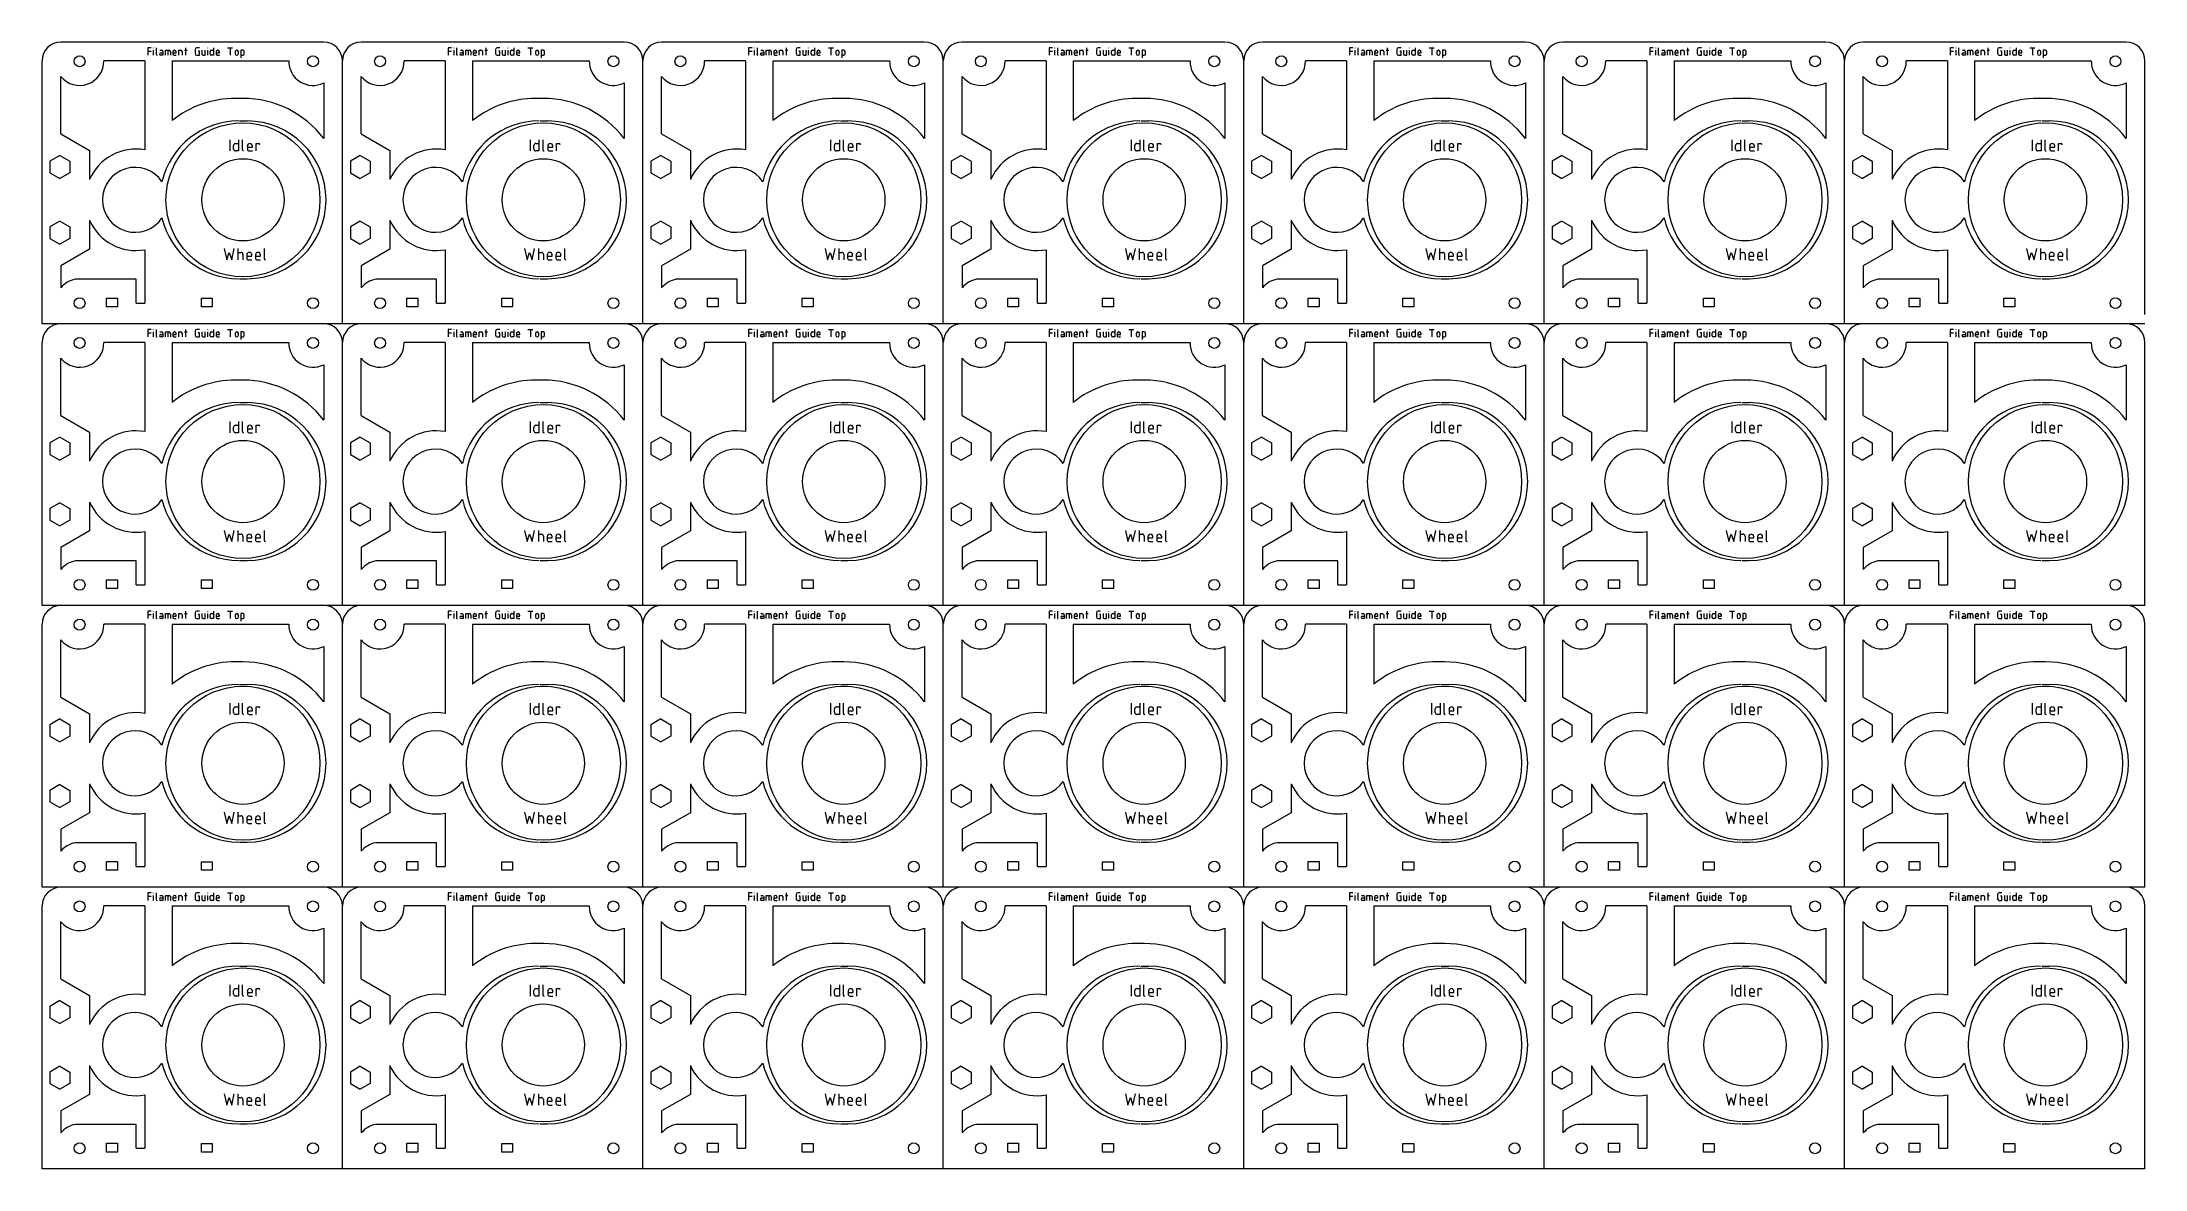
# Model space of a CAD drawing. Header units: millimetres. Extents: x 0 to 560, y 2 to 302.
import ezdxf

# ---------------------------------------------------------------- set-up
doc = ezdxf.new("R2010")
doc.units = ezdxf.units.MM
for name, color, linetype, lineweight, true_color in [('Filament Guide Top', 7, 'CONTINUOUS', 0, 0x000000), ('Filament Guide Top Honeycomb', 7, 'CONTINUOUS', 0, 0x000000), ('Filament Guide Top Text', 4, 'CONTINUOUS', 0, 0x00ffff), ('Idler Wheel', 7, 'CONTINUOUS', 0, 0x000000), ('Idler Wheel Text', 4, 'CONTINUOUS', 0, 0x00ffff)]:
    doc.layers.add(name, color=color, linetype=linetype, lineweight=lineweight, true_color=true_color)

msp = doc.modelspace()

# ---------------------------------------------------------------- linework, layer by layer
at = {"layer": 'Filament Guide Top'}
for p, q in [((75, 302.5), (5, 302.5)), ((155, 302.5), (85, 302.5)), ((235, 302.5), (165, 302.5)), ((315, 302.5), (245, 302.5)), ((395, 302.5), (325, 302.5)), ((475, 302.5), (405, 302.5)), ((555, 302.5), (485, 302.5)), ((0, 227.5), (0, 297.5)), ((80, 227.5), (80, 297.5)), ((160, 227.5), (160, 297.5)), ((240, 227.5), (240, 297.5)), ((320, 227.5), (320, 297.5)), ((400, 227.5), (400, 297.5)), ((480, 227.5), (480, 297.5)), ((560, 230), (560, 297.5)), ((52.62, 281.5), (54.62, 281.5)), ((132.62, 281.5), (134.62, 281.5)), ((212.62, 281.5), (214.62, 281.5)), ((292.62, 281.5), (294.62, 281.5)), ((372.62, 281.5), (374.62, 281.5)), ((452.62, 281.5), (454.62, 281.5)), ((532.62, 281.5), (534.62, 281.5)), ((4.75, 272.3), (2.1, 270.77)), ((2.1, 270.77), (2.1, 267.71)), ((4.75, 272.3), (7.4, 270.77)), ((7.4, 270.77), (7.4, 267.71)), ((84.75, 272.3), (82.1, 270.77)), ((82.1, 270.77), (82.1, 267.71)), ((84.75, 272.3), (87.4, 270.77)), ((87.4, 270.77), (87.4, 267.71)), ((164.75, 272.3), (162.1, 270.77)), ((162.1, 270.77), (162.1, 267.71)), ((164.75, 272.3), (167.4, 270.77)), ((167.4, 270.77), (167.4, 267.71)), ((244.75, 272.3), (242.1, 270.77)), ((242.1, 270.77), (242.1, 267.71)), ((244.75, 272.3), (247.4, 270.77)), ((247.4, 270.77), (247.4, 267.71)), ((324.75, 272.3), (322.1, 270.77)), ((322.1, 270.77), (322.1, 267.71)), ((324.75, 272.3), (327.4, 270.77)), ((327.4, 270.77), (327.4, 267.71)), ((404.75, 272.3), (402.1, 270.77)), ((402.1, 270.77), (402.1, 267.71)), ((404.75, 272.3), (407.4, 270.77)), ((407.4, 270.77), (407.4, 267.71)), ((484.75, 272.3), (482.1, 270.77)), ((482.1, 270.77), (482.1, 267.71)), ((484.75, 272.3), (487.4, 270.77)), ((487.4, 270.77), (487.4, 267.71)), ((2.1, 267.71), (4.75, 266.18)), ((7.4, 267.71), (4.75, 266.18)), ((82.1, 267.71), (84.75, 266.18)), ((87.4, 267.71), (84.75, 266.18)), ((162.1, 267.71), (164.75, 266.18)), ((167.4, 267.71), (164.75, 266.18)), ((242.1, 267.71), (244.75, 266.18)), ((247.4, 267.71), (244.75, 266.18)), ((322.1, 267.71), (324.75, 266.18)), ((327.4, 267.71), (324.75, 266.18)), ((402.1, 267.71), (404.75, 266.18)), ((407.4, 267.71), (404.75, 266.18)), ((482.1, 267.71), (484.75, 266.18)), ((487.4, 267.71), (484.75, 266.18)), ((4.75, 254.82), (2.1, 253.29)), ((2.1, 253.29), (2.1, 250.23)), ((4.75, 254.82), (7.4, 253.29)), ((7.4, 253.29), (7.4, 250.23)), ((84.75, 254.82), (82.1, 253.29)), ((82.1, 253.29), (82.1, 250.23)), ((84.75, 254.82), (87.4, 253.29)), ((87.4, 253.29), (87.4, 250.23)), ((164.75, 254.82), (162.1, 253.29)), ((162.1, 253.29), (162.1, 250.23)), ((164.75, 254.82), (167.4, 253.29)), ((167.4, 253.29), (167.4, 250.23)), ((244.75, 254.82), (242.1, 253.29)), ((242.1, 253.29), (242.1, 250.23)), ((244.75, 254.82), (247.4, 253.29)), ((247.4, 253.29), (247.4, 250.23)), ((324.75, 254.82), (322.1, 253.29)), ((322.1, 253.29), (322.1, 250.23)), ((324.75, 254.82), (327.4, 253.29)), ((327.4, 253.29), (327.4, 250.23)), ((404.75, 254.82), (402.1, 253.29)), ((402.1, 253.29), (402.1, 250.23)), ((404.75, 254.82), (407.4, 253.29)), ((407.4, 253.29), (407.4, 250.23)), ((484.75, 254.82), (482.1, 253.29)), ((482.1, 253.29), (482.1, 250.23)), ((484.75, 254.82), (487.4, 253.29)), ((487.4, 253.29), (487.4, 250.23)), ((2.1, 250.23), (4.75, 248.7)), ((7.4, 250.23), (4.75, 248.7)), ((82.1, 250.23), (84.75, 248.7)), ((87.4, 250.23), (84.75, 248.7)), ((162.1, 250.23), (164.75, 248.7)), ((167.4, 250.23), (164.75, 248.7)), ((242.1, 250.23), (244.75, 248.7)), ((247.4, 250.23), (244.75, 248.7)), ((322.1, 250.23), (324.75, 248.7)), ((327.4, 250.23), (324.75, 248.7)), ((402.1, 250.23), (404.75, 248.7)), ((407.4, 250.23), (404.75, 248.7)), ((482.1, 250.23), (484.75, 248.7)), ((487.4, 250.23), (484.75, 248.7)), ((52.62, 239.5), (54.62, 239.5)), ((132.62, 239.5), (134.62, 239.5)), ((212.62, 239.5), (214.62, 239.5)), ((292.62, 239.5), (294.62, 239.5)), ((372.62, 239.5), (374.62, 239.5)), ((452.62, 239.5), (454.62, 239.5)), ((532.62, 239.5), (534.62, 239.5)), ((17.17, 234.35), (20.07, 234.35)), ((17.17, 232), (17.17, 234.35)), ((20.07, 232), (17.17, 232)), ((20.07, 234.35), (20.07, 232)), ((42.42, 234.3), (45.32, 234.3)), ((42.42, 232), (42.42, 234.3)), ((45.32, 232), (42.42, 232)), ((45.32, 234.3), (45.32, 232)), ((97.17, 234.35), (100.07, 234.35)), ((97.17, 232), (97.17, 234.35)), ((100.07, 232), (97.17, 232)), ((100.07, 234.35), (100.07, 232)), ((122.42, 234.3), (125.32, 234.3)), ((122.42, 232), (122.42, 234.3)), ((125.32, 232), (122.42, 232)), ((125.32, 234.3), (125.32, 232)), ((177.17, 234.35), (180.07, 234.35)), ((177.17, 232), (177.17, 234.35)), ((180.07, 232), (177.17, 232)), ((180.07, 234.35), (180.07, 232)), ((202.42, 234.3), (205.32, 234.3)), ((202.42, 232), (202.42, 234.3)), ((205.32, 232), (202.42, 232)), ((205.32, 234.3), (205.32, 232)), ((257.18, 234.35), (260.07, 234.35)), ((257.18, 232), (257.18, 234.35)), ((260.07, 232), (257.18, 232)), ((260.07, 234.35), (260.07, 232)), ((282.42, 234.3), (285.32, 234.3)), ((282.42, 232), (282.42, 234.3)), ((285.32, 232), (282.42, 232)), ((285.32, 234.3), (285.32, 232)), ((337.18, 234.35), (340.07, 234.35)), ((337.18, 232), (337.18, 234.35)), ((340.07, 232), (337.18, 232)), ((340.07, 234.35), (340.07, 232)), ((362.42, 234.3), (365.32, 234.3)), ((362.42, 232), (362.42, 234.3)), ((365.32, 232), (362.42, 232)), ((365.32, 234.3), (365.32, 232)), ((417.18, 234.35), (420.07, 234.35)), ((417.18, 232), (417.18, 234.35)), ((420.07, 232), (417.18, 232)), ((420.07, 234.35), (420.07, 232)), ((442.42, 234.3), (445.32, 234.3)), ((442.42, 232), (442.42, 234.3)), ((445.32, 232), (442.42, 232)), ((445.32, 234.3), (445.32, 232)), ((497.18, 234.35), (500.07, 234.35)), ((497.18, 232), (497.18, 234.35)), ((500.07, 232), (497.18, 232)), ((500.07, 234.35), (500.07, 232)), ((522.42, 234.3), (525.32, 234.3)), ((522.42, 232), (522.42, 234.3)), ((525.32, 232), (522.42, 232)), ((525.32, 234.3), (525.32, 232)), ((80, 227.5), (0, 227.5)), ((160, 227.5), (80, 227.5)), ((240, 227.5), (160, 227.5)), ((320, 227.5), (240, 227.5)), ((400, 227.5), (320, 227.5)), ((480, 227.5), (400, 227.5)), ((560, 227.5), (480, 227.5)), ((0, 152.5), (0, 222.5)), ((80, 152.5), (80, 222.5)), ((160, 152.5), (160, 222.5)), ((240, 152.5), (240, 222.5)), ((320, 152.5), (320, 222.5)), ((400, 152.5), (400, 222.5)), ((480, 152.5), (480, 222.5)), ((560, 152.5), (560, 222.5)), ((52.62, 206.5), (54.62, 206.5)), ((132.62, 206.5), (134.62, 206.5)), ((212.62, 206.5), (214.62, 206.5)), ((292.62, 206.5), (294.62, 206.5)), ((372.62, 206.5), (374.62, 206.5)), ((452.62, 206.5), (454.62, 206.5)), ((532.62, 206.5), (534.62, 206.5)), ((4.75, 197.3), (2.1, 195.77)), ((4.75, 197.3), (7.4, 195.77)), ((84.75, 197.3), (82.1, 195.77)), ((84.75, 197.3), (87.4, 195.77)), ((164.75, 197.3), (162.1, 195.77)), ((164.75, 197.3), (167.4, 195.77)), ((244.75, 197.3), (242.1, 195.77)), ((244.75, 197.3), (247.4, 195.77)), ((324.75, 197.3), (322.1, 195.77)), ((324.75, 197.3), (327.4, 195.77)), ((404.75, 197.3), (402.1, 195.77)), ((404.75, 197.3), (407.4, 195.77)), ((484.75, 197.3), (482.1, 195.77)), ((484.75, 197.3), (487.4, 195.77)), ((2.1, 195.77), (2.1, 192.71)), ((2.1, 192.71), (4.75, 191.18)), ((7.4, 192.71), (4.75, 191.18)), ((7.4, 195.77), (7.4, 192.71)), ((82.1, 195.77), (82.1, 192.71)), ((82.1, 192.71), (84.75, 191.18)), ((87.4, 192.71), (84.75, 191.18)), ((87.4, 195.77), (87.4, 192.71)), ((162.1, 195.77), (162.1, 192.71)), ((162.1, 192.71), (164.75, 191.18)), ((167.4, 192.71), (164.75, 191.18)), ((167.4, 195.77), (167.4, 192.71)), ((242.1, 195.77), (242.1, 192.71)), ((242.1, 192.71), (244.75, 191.18)), ((247.4, 192.71), (244.75, 191.18)), ((247.4, 195.77), (247.4, 192.71)), ((322.1, 195.77), (322.1, 192.71)), ((322.1, 192.71), (324.75, 191.18)), ((327.4, 192.71), (324.75, 191.18)), ((327.4, 195.77), (327.4, 192.71)), ((402.1, 195.77), (402.1, 192.71)), ((402.1, 192.71), (404.75, 191.18)), ((407.4, 192.71), (404.75, 191.18)), ((407.4, 195.77), (407.4, 192.71)), ((482.1, 195.77), (482.1, 192.71)), ((482.1, 192.71), (484.75, 191.18)), ((487.4, 192.71), (484.75, 191.18)), ((487.4, 195.77), (487.4, 192.71)), ((4.75, 179.82), (2.1, 178.29)), ((4.75, 179.82), (7.4, 178.29)), ((84.75, 179.82), (82.1, 178.29)), ((84.75, 179.82), (87.4, 178.29)), ((164.75, 179.82), (162.1, 178.29)), ((164.75, 179.82), (167.4, 178.29)), ((244.75, 179.82), (242.1, 178.29)), ((244.75, 179.82), (247.4, 178.29)), ((324.75, 179.82), (322.1, 178.29)), ((324.75, 179.82), (327.4, 178.29)), ((404.75, 179.82), (402.1, 178.29)), ((404.75, 179.82), (407.4, 178.29)), ((484.75, 179.82), (482.1, 178.29)), ((484.75, 179.82), (487.4, 178.29)), ((2.1, 178.29), (2.1, 175.23)), ((2.1, 175.23), (4.75, 173.7)), ((7.4, 175.23), (4.75, 173.7)), ((7.4, 178.29), (7.4, 175.23)), ((82.1, 178.29), (82.1, 175.23)), ((82.1, 175.23), (84.75, 173.7)), ((87.4, 175.23), (84.75, 173.7)), ((87.4, 178.29), (87.4, 175.23)), ((162.1, 178.29), (162.1, 175.23)), ((162.1, 175.23), (164.75, 173.7)), ((167.4, 175.23), (164.75, 173.7)), ((167.4, 178.29), (167.4, 175.23)), ((242.1, 178.29), (242.1, 175.23)), ((242.1, 175.23), (244.75, 173.7)), ((247.4, 175.23), (244.75, 173.7)), ((247.4, 178.29), (247.4, 175.23)), ((322.1, 178.29), (322.1, 175.23)), ((322.1, 175.23), (324.75, 173.7)), ((327.4, 175.23), (324.75, 173.7)), ((327.4, 178.29), (327.4, 175.23)), ((402.1, 178.29), (402.1, 175.23)), ((402.1, 175.23), (404.75, 173.7)), ((407.4, 175.23), (404.75, 173.7)), ((407.4, 178.29), (407.4, 175.23)), ((482.1, 178.29), (482.1, 175.23)), ((482.1, 175.23), (484.75, 173.7)), ((487.4, 175.23), (484.75, 173.7)), ((487.4, 178.29), (487.4, 175.23)), ((52.62, 164.5), (54.62, 164.5)), ((132.62, 164.5), (134.62, 164.5)), ((212.62, 164.5), (214.62, 164.5)), ((292.62, 164.5), (294.62, 164.5)), ((372.62, 164.5), (374.62, 164.5)), ((452.62, 164.5), (454.62, 164.5)), ((532.62, 164.5), (534.62, 164.5)), ((17.17, 159.35), (20.07, 159.35)), ((17.17, 157), (17.17, 159.35)), ((20.07, 157), (17.17, 157)), ((20.07, 159.35), (20.07, 157)), ((42.42, 159.3), (45.32, 159.3)), ((42.42, 157), (42.42, 159.3)), ((45.32, 157), (42.42, 157)), ((45.32, 159.3), (45.32, 157)), ((97.17, 159.35), (100.07, 159.35)), ((97.17, 157), (97.17, 159.35)), ((100.07, 157), (97.17, 157)), ((100.07, 159.35), (100.07, 157)), ((122.42, 159.3), (125.32, 159.3)), ((122.42, 157), (122.42, 159.3)), ((125.32, 157), (122.42, 157)), ((125.32, 159.3), (125.32, 157)), ((177.17, 159.35), (180.07, 159.35)), ((177.17, 157), (177.17, 159.35)), ((180.07, 157), (177.17, 157)), ((180.07, 159.35), (180.07, 157)), ((202.42, 159.3), (205.32, 159.3)), ((202.42, 157), (202.42, 159.3)), ((205.32, 157), (202.42, 157)), ((205.32, 159.3), (205.32, 157)), ((257.18, 159.35), (260.07, 159.35)), ((257.18, 157), (257.18, 159.35)), ((260.07, 157), (257.18, 157)), ((260.07, 159.35), (260.07, 157)), ((282.42, 159.3), (285.32, 159.3)), ((282.42, 157), (282.42, 159.3)), ((285.32, 157), (282.42, 157)), ((285.32, 159.3), (285.32, 157)), ((337.18, 159.35), (340.07, 159.35)), ((337.18, 157), (337.18, 159.35)), ((340.07, 157), (337.18, 157)), ((340.07, 159.35), (340.07, 157)), ((362.42, 159.3), (365.32, 159.3)), ((362.42, 157), (362.42, 159.3)), ((365.32, 157), (362.42, 157)), ((365.32, 159.3), (365.32, 157)), ((417.18, 159.35), (420.07, 159.35)), ((417.18, 157), (417.18, 159.35)), ((420.07, 157), (417.18, 157)), ((420.07, 159.35), (420.07, 157)), ((442.42, 159.3), (445.32, 159.3)), ((442.42, 157), (442.42, 159.3)), ((445.32, 157), (442.42, 157)), ((445.32, 159.3), (445.32, 157)), ((497.18, 159.35), (500.07, 159.35)), ((497.18, 157), (497.18, 159.35)), ((500.07, 157), (497.18, 157)), ((500.07, 159.35), (500.07, 157)), ((522.42, 159.3), (525.32, 159.3)), ((522.42, 157), (522.42, 159.3)), ((525.32, 157), (522.42, 157)), ((525.32, 159.3), (525.32, 157)), ((80, 152.5), (0, 152.5)), ((160, 152.5), (80, 152.5)), ((240, 152.5), (160, 152.5)), ((320, 152.5), (240, 152.5)), ((400, 152.5), (320, 152.5)), ((480, 152.5), (400, 152.5)), ((560, 152.5), (480, 152.5)), ((0, 77.5), (0, 147.5)), ((80, 77.5), (80, 147.5)), ((160, 77.5), (160, 147.5)), ((240, 77.5), (240, 147.5)), ((320, 77.5), (320, 147.5)), ((400, 77.5), (400, 147.5)), ((480, 77.5), (480, 147.5)), ((560, 77.5), (560, 147.5)), ((52.62, 131.5), (54.62, 131.5)), ((132.62, 131.5), (134.62, 131.5)), ((212.62, 131.5), (214.62, 131.5)), ((292.62, 131.5), (294.62, 131.5)), ((372.62, 131.5), (374.62, 131.5)), ((452.62, 131.5), (454.62, 131.5)), ((532.62, 131.5), (534.62, 131.5)), ((4.75, 122.3), (2.1, 120.77)), ((2.1, 120.77), (2.1, 117.71)), ((2.1, 117.71), (4.75, 116.18)), ((4.75, 122.3), (7.4, 120.77)), ((7.4, 117.71), (4.75, 116.18)), ((7.4, 120.77), (7.4, 117.71)), ((84.75, 122.3), (82.1, 120.77)), ((82.1, 120.77), (82.1, 117.71)), ((82.1, 117.71), (84.75, 116.18)), ((84.75, 122.3), (87.4, 120.77)), ((87.4, 117.71), (84.75, 116.18)), ((87.4, 120.77), (87.4, 117.71)), ((164.75, 122.3), (162.1, 120.77)), ((162.1, 120.77), (162.1, 117.71)), ((162.1, 117.71), (164.75, 116.18)), ((164.75, 122.3), (167.4, 120.77)), ((167.4, 117.71), (164.75, 116.18)), ((167.4, 120.77), (167.4, 117.71)), ((244.75, 122.3), (242.1, 120.77)), ((242.1, 120.77), (242.1, 117.71)), ((242.1, 117.71), (244.75, 116.18)), ((244.75, 122.3), (247.4, 120.77)), ((247.4, 117.71), (244.75, 116.18)), ((247.4, 120.77), (247.4, 117.71)), ((324.75, 122.3), (322.1, 120.77)), ((322.1, 120.77), (322.1, 117.71)), ((322.1, 117.71), (324.75, 116.18)), ((324.75, 122.3), (327.4, 120.77)), ((327.4, 117.71), (324.75, 116.18)), ((327.4, 120.77), (327.4, 117.71)), ((404.75, 122.3), (402.1, 120.77)), ((402.1, 120.77), (402.1, 117.71)), ((402.1, 117.71), (404.75, 116.18)), ((404.75, 122.3), (407.4, 120.77)), ((407.4, 117.71), (404.75, 116.18)), ((407.4, 120.77), (407.4, 117.71)), ((484.75, 122.3), (482.1, 120.77)), ((482.1, 120.77), (482.1, 117.71)), ((482.1, 117.71), (484.75, 116.18)), ((484.75, 122.3), (487.4, 120.77)), ((487.4, 117.71), (484.75, 116.18)), ((487.4, 120.77), (487.4, 117.71)), ((4.75, 104.82), (2.1, 103.29)), ((2.1, 103.29), (2.1, 100.23)), ((4.75, 104.82), (7.4, 103.29)), ((7.4, 103.29), (7.4, 100.23)), ((84.75, 104.82), (82.1, 103.29)), ((82.1, 103.29), (82.1, 100.23)), ((84.75, 104.82), (87.4, 103.29)), ((87.4, 103.29), (87.4, 100.23)), ((164.75, 104.82), (162.1, 103.29)), ((162.1, 103.29), (162.1, 100.23)), ((164.75, 104.82), (167.4, 103.29)), ((167.4, 103.29), (167.4, 100.23)), ((244.75, 104.82), (242.1, 103.29)), ((242.1, 103.29), (242.1, 100.23)), ((244.75, 104.82), (247.4, 103.29)), ((247.4, 103.29), (247.4, 100.23)), ((324.75, 104.82), (322.1, 103.29)), ((322.1, 103.29), (322.1, 100.23)), ((324.75, 104.82), (327.4, 103.29)), ((327.4, 103.29), (327.4, 100.23)), ((404.75, 104.82), (402.1, 103.29)), ((402.1, 103.29), (402.1, 100.23)), ((404.75, 104.82), (407.4, 103.29)), ((407.4, 103.29), (407.4, 100.23)), ((484.75, 104.82), (482.1, 103.29)), ((482.1, 103.29), (482.1, 100.23)), ((484.75, 104.82), (487.4, 103.29)), ((487.4, 103.29), (487.4, 100.23)), ((2.1, 100.23), (4.75, 98.7)), ((7.4, 100.23), (4.75, 98.7)), ((82.1, 100.23), (84.75, 98.7)), ((87.4, 100.23), (84.75, 98.7)), ((162.1, 100.23), (164.75, 98.7)), ((167.4, 100.23), (164.75, 98.7)), ((242.1, 100.23), (244.75, 98.7)), ((247.4, 100.23), (244.75, 98.7)), ((322.1, 100.23), (324.75, 98.7)), ((327.4, 100.23), (324.75, 98.7)), ((402.1, 100.23), (404.75, 98.7)), ((407.4, 100.23), (404.75, 98.7)), ((482.1, 100.23), (484.75, 98.7)), ((487.4, 100.23), (484.75, 98.7)), ((17.17, 84.35), (20.07, 84.35)), ((17.17, 82), (17.17, 84.35)), ((20.07, 84.35), (20.07, 82)), ((42.42, 84.3), (45.32, 84.3)), ((42.42, 82), (42.42, 84.3)), ((45.32, 84.3), (45.32, 82)), ((52.62, 89.5), (54.62, 89.5)), ((97.17, 84.35), (100.07, 84.35)), ((97.17, 82), (97.17, 84.35)), ((100.07, 84.35), (100.07, 82)), ((122.42, 84.3), (125.32, 84.3)), ((122.42, 82), (122.42, 84.3)), ((125.32, 84.3), (125.32, 82)), ((132.62, 89.5), (134.62, 89.5)), ((177.17, 84.35), (180.07, 84.35)), ((177.17, 82), (177.17, 84.35)), ((180.07, 84.35), (180.07, 82)), ((202.42, 84.3), (205.32, 84.3)), ((202.42, 82), (202.42, 84.3)), ((205.32, 84.3), (205.32, 82)), ((212.62, 89.5), (214.62, 89.5)), ((257.18, 84.35), (260.07, 84.35)), ((257.18, 82), (257.18, 84.35)), ((260.07, 84.35), (260.07, 82)), ((282.42, 84.3), (285.32, 84.3)), ((282.42, 82), (282.42, 84.3)), ((285.32, 84.3), (285.32, 82)), ((292.62, 89.5), (294.62, 89.5)), ((337.18, 84.35), (340.07, 84.35)), ((337.18, 82), (337.18, 84.35)), ((340.07, 84.35), (340.07, 82)), ((362.42, 84.3), (365.32, 84.3)), ((362.42, 82), (362.42, 84.3)), ((365.32, 84.3), (365.32, 82)), ((372.62, 89.5), (374.62, 89.5)), ((417.18, 84.35), (420.07, 84.35)), ((417.18, 82), (417.18, 84.35)), ((420.07, 84.35), (420.07, 82)), ((442.42, 84.3), (445.32, 84.3)), ((442.42, 82), (442.42, 84.3)), ((445.32, 84.3), (445.32, 82)), ((452.62, 89.5), (454.62, 89.5)), ((497.18, 84.35), (500.07, 84.35)), ((497.18, 82), (497.18, 84.35)), ((500.07, 84.35), (500.07, 82)), ((522.42, 84.3), (525.32, 84.3)), ((522.42, 82), (522.42, 84.3)), ((525.32, 84.3), (525.32, 82)), ((532.62, 89.5), (534.62, 89.5)), ((20.07, 82), (17.17, 82)), ((45.32, 82), (42.42, 82)), ((100.07, 82), (97.17, 82)), ((125.32, 82), (122.42, 82)), ((180.07, 82), (177.17, 82)), ((205.32, 82), (202.42, 82)), ((260.07, 82), (257.18, 82)), ((285.32, 82), (282.42, 82)), ((340.07, 82), (337.18, 82)), ((365.32, 82), (362.42, 82)), ((420.07, 82), (417.18, 82)), ((445.32, 82), (442.42, 82)), ((500.07, 82), (497.18, 82)), ((525.32, 82), (522.42, 82)), ((80, 77.5), (0, 77.5)), ((160, 77.5), (80, 77.5)), ((240, 77.5), (160, 77.5)), ((320, 77.5), (240, 77.5)), ((400, 77.5), (320, 77.5)), ((480, 77.5), (400, 77.5)), ((560, 77.5), (480, 77.5)), ((0, 2.5), (0, 72.5)), ((80, 2.5), (80, 72.5)), ((160, 2.5), (160, 72.5)), ((240, 2.5), (240, 72.5)), ((320, 2.5), (320, 72.5)), ((400, 2.5), (400, 72.5)), ((480, 2.5), (480, 72.5)), ((560, 2.5), (560, 72.5)), ((52.62, 56.5), (54.62, 56.5)), ((132.62, 56.5), (134.62, 56.5)), ((212.62, 56.5), (214.62, 56.5)), ((292.62, 56.5), (294.62, 56.5)), ((372.62, 56.5), (374.62, 56.5)), ((452.62, 56.5), (454.62, 56.5)), ((532.62, 56.5), (534.62, 56.5)), ((4.75, 47.3), (2.1, 45.77)), ((2.1, 45.77), (2.1, 42.71)), ((4.75, 47.3), (7.4, 45.77)), ((7.4, 45.77), (7.4, 42.71)), ((84.75, 47.3), (82.1, 45.77)), ((82.1, 45.77), (82.1, 42.71)), ((84.75, 47.3), (87.4, 45.77)), ((87.4, 45.77), (87.4, 42.71)), ((164.75, 47.3), (162.1, 45.77)), ((162.1, 45.77), (162.1, 42.71)), ((164.75, 47.3), (167.4, 45.77)), ((167.4, 45.77), (167.4, 42.71)), ((244.75, 47.3), (242.1, 45.77)), ((242.1, 45.77), (242.1, 42.71)), ((244.75, 47.3), (247.4, 45.77)), ((247.4, 45.77), (247.4, 42.71)), ((324.75, 47.3), (322.1, 45.77)), ((322.1, 45.77), (322.1, 42.71)), ((324.75, 47.3), (327.4, 45.77)), ((327.4, 45.77), (327.4, 42.71)), ((404.75, 47.3), (402.1, 45.77)), ((402.1, 45.77), (402.1, 42.71)), ((404.75, 47.3), (407.4, 45.77)), ((407.4, 45.77), (407.4, 42.71)), ((484.75, 47.3), (482.1, 45.77)), ((482.1, 45.77), (482.1, 42.71)), ((484.75, 47.3), (487.4, 45.77)), ((487.4, 45.77), (487.4, 42.71)), ((2.1, 42.71), (4.75, 41.18)), ((7.4, 42.71), (4.75, 41.18)), ((82.1, 42.71), (84.75, 41.18)), ((87.4, 42.71), (84.75, 41.18)), ((162.1, 42.71), (164.75, 41.18)), ((167.4, 42.71), (164.75, 41.18)), ((242.1, 42.71), (244.75, 41.18)), ((247.4, 42.71), (244.75, 41.18)), ((322.1, 42.71), (324.75, 41.18)), ((327.4, 42.71), (324.75, 41.18)), ((402.1, 42.71), (404.75, 41.18)), ((407.4, 42.71), (404.75, 41.18)), ((482.1, 42.71), (484.75, 41.18)), ((487.4, 42.71), (484.75, 41.18)), ((4.75, 29.82), (2.1, 28.29)), ((2.1, 28.29), (2.1, 25.23)), ((4.75, 29.82), (7.4, 28.29)), ((7.4, 28.29), (7.4, 25.23)), ((84.75, 29.82), (82.1, 28.29)), ((82.1, 28.29), (82.1, 25.23)), ((84.75, 29.82), (87.4, 28.29)), ((87.4, 28.29), (87.4, 25.23)), ((164.75, 29.82), (162.1, 28.29)), ((162.1, 28.29), (162.1, 25.23)), ((164.75, 29.82), (167.4, 28.29)), ((167.4, 28.29), (167.4, 25.23)), ((244.75, 29.82), (242.1, 28.29)), ((242.1, 28.29), (242.1, 25.23)), ((244.75, 29.82), (247.4, 28.29)), ((247.4, 28.29), (247.4, 25.23)), ((324.75, 29.82), (322.1, 28.29)), ((322.1, 28.29), (322.1, 25.23)), ((324.75, 29.82), (327.4, 28.29)), ((327.4, 28.29), (327.4, 25.23)), ((404.75, 29.82), (402.1, 28.29)), ((402.1, 28.29), (402.1, 25.23)), ((404.75, 29.82), (407.4, 28.29)), ((407.4, 28.29), (407.4, 25.23)), ((484.75, 29.82), (482.1, 28.29)), ((482.1, 28.29), (482.1, 25.23)), ((484.75, 29.82), (487.4, 28.29)), ((487.4, 28.29), (487.4, 25.23)), ((2.1, 25.23), (4.75, 23.7)), ((7.4, 25.23), (4.75, 23.7)), ((82.1, 25.23), (84.75, 23.7)), ((87.4, 25.23), (84.75, 23.7)), ((162.1, 25.23), (164.75, 23.7)), ((167.4, 25.23), (164.75, 23.7)), ((242.1, 25.23), (244.75, 23.7)), ((247.4, 25.23), (244.75, 23.7)), ((322.1, 25.23), (324.75, 23.7)), ((327.4, 25.23), (324.75, 23.7)), ((402.1, 25.23), (404.75, 23.7)), ((407.4, 25.23), (404.75, 23.7)), ((482.1, 25.23), (484.75, 23.7)), ((487.4, 25.23), (484.75, 23.7)), ((52.62, 14.5), (54.62, 14.5)), ((132.62, 14.5), (134.62, 14.5)), ((212.62, 14.5), (214.62, 14.5)), ((292.62, 14.5), (294.62, 14.5)), ((372.62, 14.5), (374.62, 14.5)), ((452.62, 14.5), (454.62, 14.5)), ((532.62, 14.5), (534.62, 14.5)), ((17.17, 9.35), (20.07, 9.35)), ((17.17, 7), (17.17, 9.35)), ((20.07, 7), (17.17, 7)), ((20.07, 9.35), (20.07, 7)), ((42.42, 9.3), (45.32, 9.3)), ((42.42, 7), (42.42, 9.3)), ((45.32, 7), (42.42, 7)), ((45.32, 9.3), (45.32, 7)), ((97.17, 9.35), (100.07, 9.35)), ((97.17, 7), (97.17, 9.35)), ((100.07, 7), (97.17, 7)), ((100.07, 9.35), (100.07, 7)), ((122.42, 9.3), (125.32, 9.3)), ((122.42, 7), (122.42, 9.3)), ((125.32, 7), (122.42, 7)), ((125.32, 9.3), (125.32, 7)), ((177.17, 9.35), (180.07, 9.35)), ((177.17, 7), (177.17, 9.35)), ((180.07, 7), (177.17, 7)), ((180.07, 9.35), (180.07, 7)), ((202.42, 9.3), (205.32, 9.3)), ((202.42, 7), (202.42, 9.3)), ((205.32, 7), (202.42, 7)), ((205.32, 9.3), (205.32, 7)), ((257.18, 9.35), (260.07, 9.35)), ((257.18, 7), (257.18, 9.35)), ((260.07, 7), (257.18, 7)), ((260.07, 9.35), (260.07, 7)), ((282.42, 9.3), (285.32, 9.3)), ((282.42, 7), (282.42, 9.3)), ((285.32, 7), (282.42, 7)), ((285.32, 9.3), (285.32, 7)), ((337.18, 9.35), (340.07, 9.35)), ((337.18, 7), (337.18, 9.35)), ((340.07, 7), (337.18, 7)), ((340.07, 9.35), (340.07, 7)), ((362.42, 9.3), (365.32, 9.3)), ((362.42, 7), (362.42, 9.3)), ((365.32, 7), (362.42, 7)), ((365.32, 9.3), (365.32, 7)), ((417.18, 9.35), (420.07, 9.35)), ((417.18, 7), (417.18, 9.35)), ((420.07, 7), (417.18, 7)), ((420.07, 9.35), (420.07, 7)), ((442.42, 9.3), (445.32, 9.3)), ((442.42, 7), (442.42, 9.3)), ((445.32, 7), (442.42, 7)), ((445.32, 9.3), (445.32, 7)), ((497.18, 9.35), (500.07, 9.35)), ((497.18, 7), (497.18, 9.35)), ((500.07, 7), (497.18, 7)), ((500.07, 9.35), (500.07, 7)), ((522.42, 9.3), (525.32, 9.3)), ((522.42, 7), (522.42, 9.3)), ((525.32, 7), (522.42, 7)), ((525.32, 9.3), (525.32, 7)), ((80, 2.5), (0, 2.5)), ((160, 2.5), (80, 2.5)), ((240, 2.5), (160, 2.5)), ((320, 2.5), (240, 2.5)), ((400, 2.5), (320, 2.5)), ((480, 2.5), (400, 2.5)), ((560, 2.5), (480, 2.5))]:
    msp.add_line(p, q, dxfattribs=at)
for centre in [(10, 297.4), (72.15, 297.4), (90, 297.4), (152.15, 297.4), (170, 297.4), (232.15, 297.4), (250, 297.4), (312.15, 297.4), (330, 297.4), (392.15, 297.4), (410, 297.4), (472.15, 297.4), (490, 297.4), (552.15, 297.4), (10, 233), (72.15, 233), (90, 233), (152.15, 233), (170, 233), (232.15, 233), (250, 233), (312.15, 233), (330, 233), (392.15, 233), (410, 233), (472.15, 233), (490, 233), (552.15, 233), (10, 222.4), (72.15, 222.4), (90, 222.4), (152.15, 222.4), (170, 222.4), (232.15, 222.4), (250, 222.4), (312.15, 222.4), (330, 222.4), (392.15, 222.4), (410, 222.4), (472.15, 222.4), (490, 222.4), (552.15, 222.4), (10, 158), (72.15, 158), (90, 158), (152.15, 158), (170, 158), (232.15, 158), (250, 158), (312.15, 158), (330, 158), (392.15, 158), (410, 158), (472.15, 158), (490, 158), (552.15, 158), (10, 147.4), (72.15, 147.4), (90, 147.4), (152.15, 147.4), (170, 147.4), (232.15, 147.4), (250, 147.4), (312.15, 147.4), (330, 147.4), (392.15, 147.4), (410, 147.4), (472.15, 147.4), (490, 147.4), (552.15, 147.4), (10, 83), (72.15, 83), (90, 83), (152.15, 83), (170, 83), (232.15, 83), (250, 83), (312.15, 83), (330, 83), (392.15, 83), (410, 83), (472.15, 83), (490, 83), (552.15, 83), (10, 72.4), (72.15, 72.4), (90, 72.4), (152.15, 72.4), (170, 72.4), (232.15, 72.4), (250, 72.4), (312.15, 72.4), (330, 72.4), (392.15, 72.4), (410, 72.4), (472.15, 72.4), (490, 72.4), (552.15, 72.4), (10, 8), (72.15, 8), (90, 8), (152.15, 8), (170, 8), (232.15, 8), (250, 8), (312.15, 8), (330, 8), (392.15, 8), (410, 8), (472.15, 8), (490, 8), (552.15, 8)]:
    msp.add_circle(centre, 1.45, dxfattribs=at)
for centre, radius, start, end in [((5, 297.5), 5, 90, 180), ((75, 297.5), 5, 0, 90), ((85, 297.5), 5, 90, 180), ((155, 297.5), 5, 0, 90), ((165, 297.5), 5, 90, 180), ((235, 297.5), 5, 0, 90), ((245, 297.5), 5, 90, 180), ((315, 297.5), 5, 0, 90), ((325, 297.5), 5, 90, 180), ((395, 297.5), 5, 0, 90), ((405, 297.5), 5, 90, 180), ((475, 297.5), 5, 0, 90), ((485, 297.5), 5, 90, 180), ((555, 297.5), 5, 0, 90), ((52.38, 260.5), 21, 90, 166.7403), ((54.62, 260.5), 21, 270, 90), ((132.38, 260.5), 21, 90, 166.7403), ((134.62, 260.5), 21, 270, 90), ((212.38, 260.5), 21, 90, 166.7403), ((214.62, 260.5), 21, 270, 90), ((292.38, 260.5), 21, 90, 166.7403), ((294.62, 260.5), 21, 270, 90), ((372.38, 260.5), 21, 90, 166.7403), ((374.62, 260.5), 21, 270, 90), ((452.38, 260.5), 21, 90, 166.7403), ((454.62, 260.5), 21, 270, 90), ((532.38, 260.5), 21, 90, 166.7403), ((534.62, 260.5), 21, 270, 90), ((24.75, 260.5), 8.65, 33.8376, 326.1624), ((104.75, 260.5), 8.65, 33.8376, 326.1624), ((184.75, 260.5), 8.65, 33.8376, 326.1624), ((264.75, 260.5), 8.65, 33.8376, 326.1624), ((344.75, 260.5), 8.65, 33.8376, 326.1624), ((424.75, 260.5), 8.65, 33.8376, 326.1624), ((504.75, 260.5), 8.65, 33.8376, 326.1624), ((52.38, 260.5), 21, 193.2597, 270), ((132.38, 260.5), 21, 193.2597, 270), ((212.38, 260.5), 21, 193.2597, 270), ((292.38, 260.5), 21, 193.2597, 270), ((372.38, 260.5), 21, 193.2597, 270), ((452.38, 260.5), 21, 193.2597, 270), ((532.38, 260.5), 21, 193.2597, 270), ((5, 222.5), 5, 90, 180), ((75, 222.5), 5, 0, 90), ((85, 222.5), 5, 90, 180), ((155, 222.5), 5, 0, 90), ((165, 222.5), 5, 90, 180), ((235, 222.5), 5, 0, 90), ((245, 222.5), 5, 90, 180), ((315, 222.5), 5, 0, 90), ((325, 222.5), 5, 90, 180), ((395, 222.5), 5, 0, 90), ((405, 222.5), 5, 90, 180), ((475, 222.5), 5, 0, 90), ((485, 222.5), 5, 90, 180), ((555, 222.5), 5, 0, 90), ((52.38, 185.5), 21, 90, 166.7403), ((54.62, 185.5), 21, 270, 90), ((132.38, 185.5), 21, 90, 166.7403), ((134.62, 185.5), 21, 270, 90), ((212.38, 185.5), 21, 90, 166.7403), ((214.62, 185.5), 21, 270, 90), ((292.38, 185.5), 21, 90, 166.7403), ((294.62, 185.5), 21, 270, 90), ((372.38, 185.5), 21, 90, 166.7403), ((374.62, 185.5), 21, 270, 90), ((452.38, 185.5), 21, 90, 166.7403), ((454.62, 185.5), 21, 270, 90), ((532.38, 185.5), 21, 90, 166.7403), ((534.62, 185.5), 21, 270, 90), ((24.75, 185.5), 8.65, 33.8376, 326.1624), ((104.75, 185.5), 8.65, 33.8376, 326.1624), ((184.75, 185.5), 8.65, 33.8376, 326.1624), ((264.75, 185.5), 8.65, 33.8376, 326.1624), ((344.75, 185.5), 8.65, 33.8376, 326.1624), ((424.75, 185.5), 8.65, 33.8376, 326.1624), ((504.75, 185.5), 8.65, 33.8376, 326.1624), ((52.38, 185.5), 21, 193.2597, 270), ((132.38, 185.5), 21, 193.2597, 270), ((212.38, 185.5), 21, 193.2597, 270), ((292.38, 185.5), 21, 193.2597, 270), ((372.38, 185.5), 21, 193.2597, 270), ((452.38, 185.5), 21, 193.2597, 270), ((532.38, 185.5), 21, 193.2597, 270), ((5, 147.5), 5, 90, 180), ((75, 147.5), 5, 0, 90), ((85, 147.5), 5, 90, 180), ((155, 147.5), 5, 0, 90), ((165, 147.5), 5, 90, 180), ((235, 147.5), 5, 0, 90), ((245, 147.5), 5, 90, 180), ((315, 147.5), 5, 0, 90), ((325, 147.5), 5, 90, 180), ((395, 147.5), 5, 0, 90), ((405, 147.5), 5, 90, 180), ((475, 147.5), 5, 0, 90), ((485, 147.5), 5, 90, 180), ((555, 147.5), 5, 0, 90), ((52.38, 110.5), 21, 90, 166.7403), ((54.62, 110.5), 21, 270, 90), ((132.38, 110.5), 21, 90, 166.7403), ((134.62, 110.5), 21, 270, 90), ((212.38, 110.5), 21, 90, 166.7403), ((214.62, 110.5), 21, 270, 90), ((292.38, 110.5), 21, 90, 166.7403), ((294.62, 110.5), 21, 270, 90), ((372.38, 110.5), 21, 90, 166.7403), ((374.62, 110.5), 21, 270, 90), ((452.38, 110.5), 21, 90, 166.7403), ((454.62, 110.5), 21, 270, 90), ((532.38, 110.5), 21, 90, 166.7403), ((534.62, 110.5), 21, 270, 90), ((24.75, 110.5), 8.65, 33.8376, 326.1624), ((104.75, 110.5), 8.65, 33.8376, 326.1624), ((184.75, 110.5), 8.65, 33.8376, 326.1624), ((264.75, 110.5), 8.65, 33.8376, 326.1624), ((344.75, 110.5), 8.65, 33.8376, 326.1624), ((424.75, 110.5), 8.65, 33.8376, 326.1624), ((504.75, 110.5), 8.65, 33.8376, 326.1624), ((52.38, 110.5), 21, 193.2597, 270), ((132.38, 110.5), 21, 193.2597, 270), ((212.38, 110.5), 21, 193.2597, 270), ((292.38, 110.5), 21, 193.2597, 270), ((372.38, 110.5), 21, 193.2597, 270), ((452.38, 110.5), 21, 193.2597, 270), ((532.38, 110.5), 21, 193.2597, 270), ((5, 72.5), 5, 90, 180), ((75, 72.5), 5, 0, 90), ((85, 72.5), 5, 90, 180), ((155, 72.5), 5, 0, 90), ((165, 72.5), 5, 90, 180), ((235, 72.5), 5, 0, 90), ((245, 72.5), 5, 90, 180), ((315, 72.5), 5, 0, 90), ((325, 72.5), 5, 90, 180), ((395, 72.5), 5, 0, 90), ((405, 72.5), 5, 90, 180), ((475, 72.5), 5, 0, 90), ((485, 72.5), 5, 90, 180), ((555, 72.5), 5, 0, 90), ((52.38, 35.5), 21, 90, 166.7403), ((54.62, 35.5), 21, 270, 90), ((132.38, 35.5), 21, 90, 166.7403), ((134.62, 35.5), 21, 270, 90), ((212.38, 35.5), 21, 90, 166.7403), ((214.62, 35.5), 21, 270, 90), ((292.38, 35.5), 21, 90, 166.7403), ((294.62, 35.5), 21, 270, 90), ((372.38, 35.5), 21, 90, 166.7403), ((374.62, 35.5), 21, 270, 90), ((452.38, 35.5), 21, 90, 166.7403), ((454.62, 35.5), 21, 270, 90), ((532.38, 35.5), 21, 90, 166.7403), ((534.62, 35.5), 21, 270, 90), ((24.75, 35.5), 8.65, 33.8376, 326.1624), ((104.75, 35.5), 8.65, 33.8376, 326.1624), ((184.75, 35.5), 8.65, 33.8376, 326.1624), ((264.75, 35.5), 8.65, 33.8376, 326.1624), ((344.75, 35.5), 8.65, 33.8376, 326.1624), ((424.75, 35.5), 8.65, 33.8376, 326.1624), ((504.75, 35.5), 8.65, 33.8376, 326.1624), ((52.38, 35.5), 21, 193.2597, 270), ((132.38, 35.5), 21, 193.2597, 270), ((212.38, 35.5), 21, 193.2597, 270), ((292.38, 35.5), 21, 193.2597, 270), ((372.38, 35.5), 21, 193.2597, 270), ((452.38, 35.5), 21, 193.2597, 270), ((532.38, 35.5), 21, 193.2597, 270)]:
    msp.add_arc(centre, radius, start, end, dxfattribs=at)
at = {"layer": 'Filament Guide Top Honeycomb'}
for p, q in [((27.37, 297.5), (16.45, 297.5)), ((27.37, 297.5), (27.37, 273.79)), ((34.62, 297.5), (65.7, 297.5)), ((34.62, 297.5), (34.62, 281.58)), ((107.37, 297.5), (96.45, 297.5)), ((107.37, 297.5), (107.37, 273.79)), ((114.62, 297.5), (145.7, 297.5)), ((114.62, 297.5), (114.62, 281.58)), ((187.37, 297.5), (176.45, 297.5)), ((187.37, 297.5), (187.37, 273.79)), ((194.62, 297.5), (225.7, 297.5)), ((194.62, 297.5), (194.62, 281.58)), ((267.38, 297.5), (256.45, 297.5)), ((267.38, 297.5), (267.38, 273.79)), ((274.62, 297.5), (305.7, 297.5)), ((274.62, 297.5), (274.62, 281.58)), ((347.38, 297.5), (336.45, 297.5)), ((347.38, 297.5), (347.38, 273.79)), ((354.62, 297.5), (385.7, 297.5)), ((354.62, 297.5), (354.62, 281.58)), ((427.38, 297.5), (416.45, 297.5)), ((427.38, 297.5), (427.38, 273.79)), ((434.62, 297.5), (465.7, 297.5)), ((434.62, 297.5), (434.62, 281.58)), ((507.38, 297.5), (496.45, 297.5)), ((507.38, 297.5), (507.38, 273.79)), ((514.62, 297.5), (545.7, 297.5)), ((514.62, 297.5), (514.62, 281.58)), ((5, 278.07), (5, 293.33)), ((75, 291.61), (75, 276.83)), ((85, 278.07), (85, 293.33)), ((155, 291.61), (155, 276.83)), ((165, 278.07), (165, 293.33)), ((235, 291.61), (235, 276.83)), ((245, 278.07), (245, 293.33)), ((315, 291.61), (315, 276.83)), ((325, 278.07), (325, 293.33)), ((395, 291.61), (395, 276.83)), ((405, 278.07), (405, 293.33)), ((475, 291.61), (475, 276.83)), ((485, 278.07), (485, 293.33)), ((555, 291.61), (555, 276.83)), ((53.5, 287.5), (51.5, 287.5)), ((133.5, 287.5), (131.5, 287.5)), ((213.5, 287.5), (211.5, 287.5)), ((293.5, 287.5), (291.5, 287.5)), ((373.5, 287.5), (371.5, 287.5)), ((453.5, 287.5), (451.5, 287.5)), ((533.5, 287.5), (531.5, 287.5)), ((5, 278.07), (12.65, 273.66)), ((85, 278.07), (92.65, 273.66)), ((165, 278.07), (172.65, 273.66)), ((245, 278.07), (252.65, 273.66)), ((325, 278.07), (332.65, 273.66)), ((405, 278.07), (412.65, 273.66)), ((485, 278.07), (492.65, 273.66)), ((12.65, 273.66), (12.65, 265.95)), ((92.65, 273.66), (92.65, 265.95)), ((172.65, 273.66), (172.65, 265.95)), ((252.65, 273.66), (252.65, 265.95)), ((332.65, 273.66), (332.65, 265.95)), ((412.65, 273.66), (412.65, 265.95)), ((492.65, 273.66), (492.65, 265.95)), ((12.65, 255.05), (12.65, 247.34)), ((92.65, 255.05), (92.65, 247.34)), ((172.65, 255.05), (172.65, 247.34)), ((252.65, 255.05), (252.65, 247.34)), ((332.65, 255.05), (332.65, 247.34)), ((412.65, 255.05), (412.65, 247.34)), ((492.65, 255.05), (492.65, 247.34)), ((12.65, 247.34), (5, 242.93)), ((27.37, 247.21), (27.37, 233)), ((92.65, 247.34), (85, 242.93)), ((107.37, 247.21), (107.37, 233)), ((172.65, 247.34), (165, 242.93)), ((187.37, 247.21), (187.37, 233)), ((252.65, 247.34), (245, 242.93)), ((267.38, 247.21), (267.38, 233)), ((332.65, 247.34), (325, 242.93)), ((347.38, 247.21), (347.38, 233)), ((412.65, 247.34), (405, 242.93)), ((427.38, 247.21), (427.38, 233)), ((492.65, 247.34), (485, 242.93)), ((507.38, 247.21), (507.38, 233)), ((5, 242.93), (5, 237.07)), ((85, 242.93), (85, 237.07)), ((165, 242.93), (165, 237.07)), ((245, 242.93), (245, 237.07)), ((325, 242.93), (325, 237.07)), ((405, 242.93), (405, 237.07)), ((485, 242.93), (485, 237.07)), ((25.07, 239.35), (8.87, 239.35)), ((25.07, 233), (25.07, 239.35)), ((105.07, 239.35), (88.87, 239.35)), ((105.07, 233), (105.07, 239.35)), ((185.07, 239.35), (168.87, 239.35)), ((185.07, 233), (185.07, 239.35)), ((265.07, 239.35), (248.87, 239.35)), ((265.07, 233), (265.07, 239.35)), ((345.07, 239.35), (328.87, 239.35)), ((345.07, 233), (345.07, 239.35)), ((425.07, 239.35), (408.87, 239.35)), ((425.07, 233), (425.07, 239.35)), ((505.07, 239.35), (488.87, 239.35)), ((505.07, 233), (505.07, 239.35)), ((25.07, 233), (27.37, 233)), ((105.07, 233), (107.37, 233)), ((185.07, 233), (187.37, 233)), ((265.07, 233), (267.38, 233)), ((345.07, 233), (347.38, 233)), ((425.07, 233), (427.38, 233)), ((505.07, 233), (507.38, 233)), ((27.37, 222.5), (16.45, 222.5)), ((27.37, 222.5), (27.37, 198.79)), ((34.62, 222.5), (65.7, 222.5)), ((34.62, 222.5), (34.62, 206.58)), ((107.37, 222.5), (96.45, 222.5)), ((107.37, 222.5), (107.37, 198.79)), ((114.62, 222.5), (145.7, 222.5)), ((114.62, 222.5), (114.62, 206.58)), ((187.37, 222.5), (176.45, 222.5)), ((187.37, 222.5), (187.37, 198.79)), ((194.62, 222.5), (225.7, 222.5)), ((194.62, 222.5), (194.62, 206.58)), ((267.38, 222.5), (256.45, 222.5)), ((267.38, 222.5), (267.38, 198.79)), ((274.62, 222.5), (305.7, 222.5)), ((274.62, 222.5), (274.62, 206.58)), ((347.38, 222.5), (336.45, 222.5)), ((347.38, 222.5), (347.38, 198.79)), ((354.62, 222.5), (385.7, 222.5)), ((354.62, 222.5), (354.62, 206.58)), ((427.38, 222.5), (416.45, 222.5)), ((427.38, 222.5), (427.38, 198.79)), ((434.62, 222.5), (465.7, 222.5)), ((434.62, 222.5), (434.62, 206.58)), ((507.38, 222.5), (496.45, 222.5)), ((507.38, 222.5), (507.38, 198.79)), ((514.62, 222.5), (545.7, 222.5)), ((514.62, 222.5), (514.62, 206.58)), ((5, 203.07), (5, 218.33)), ((75, 216.61), (75, 201.83)), ((85, 203.07), (85, 218.33)), ((155, 216.61), (155, 201.83)), ((165, 203.07), (165, 218.33)), ((235, 216.61), (235, 201.83)), ((245, 203.07), (245, 218.33)), ((315, 216.61), (315, 201.83)), ((325, 203.07), (325, 218.33)), ((395, 216.61), (395, 201.83)), ((405, 203.07), (405, 218.33)), ((475, 216.61), (475, 201.83)), ((485, 203.07), (485, 218.33)), ((555, 216.61), (555, 201.83)), ((53.5, 212.5), (51.5, 212.5)), ((133.5, 212.5), (131.5, 212.5)), ((213.5, 212.5), (211.5, 212.5)), ((293.5, 212.5), (291.5, 212.5)), ((373.5, 212.5), (371.5, 212.5)), ((453.5, 212.5), (451.5, 212.5)), ((533.5, 212.5), (531.5, 212.5)), ((5, 203.07), (12.65, 198.66)), ((85, 203.07), (92.65, 198.66)), ((165, 203.07), (172.65, 198.66)), ((245, 203.07), (252.65, 198.66)), ((325, 203.07), (332.65, 198.66)), ((405, 203.07), (412.65, 198.66)), ((485, 203.07), (492.65, 198.66)), ((12.65, 198.66), (12.65, 190.95)), ((92.65, 198.66), (92.65, 190.95)), ((172.65, 198.66), (172.65, 190.95)), ((252.65, 198.66), (252.65, 190.95)), ((332.65, 198.66), (332.65, 190.95)), ((412.65, 198.66), (412.65, 190.95)), ((492.65, 198.66), (492.65, 190.95)), ((12.65, 180.05), (12.65, 172.34)), ((92.65, 180.05), (92.65, 172.34)), ((172.65, 180.05), (172.65, 172.34)), ((252.65, 180.05), (252.65, 172.34)), ((332.65, 180.05), (332.65, 172.34)), ((412.65, 180.05), (412.65, 172.34)), ((492.65, 180.05), (492.65, 172.34)), ((12.65, 172.34), (5, 167.93)), ((27.37, 172.21), (27.37, 158)), ((92.65, 172.34), (85, 167.93)), ((107.37, 172.21), (107.37, 158)), ((172.65, 172.34), (165, 167.93)), ((187.37, 172.21), (187.37, 158)), ((252.65, 172.34), (245, 167.93)), ((267.38, 172.21), (267.38, 158)), ((332.65, 172.34), (325, 167.93)), ((347.38, 172.21), (347.38, 158)), ((412.65, 172.34), (405, 167.93)), ((427.38, 172.21), (427.38, 158)), ((492.65, 172.34), (485, 167.93)), ((507.38, 172.21), (507.38, 158)), ((5, 167.93), (5, 162.07)), ((25.07, 164.35), (8.87, 164.35)), ((25.07, 158), (25.07, 164.35)), ((85, 167.93), (85, 162.07)), ((105.07, 164.35), (88.87, 164.35)), ((105.07, 158), (105.07, 164.35)), ((165, 167.93), (165, 162.07)), ((185.07, 164.35), (168.87, 164.35)), ((185.07, 158), (185.07, 164.35)), ((245, 167.93), (245, 162.07)), ((265.07, 164.35), (248.87, 164.35)), ((265.07, 158), (265.07, 164.35)), ((325, 167.93), (325, 162.07)), ((345.07, 164.35), (328.87, 164.35)), ((345.07, 158), (345.07, 164.35)), ((405, 167.93), (405, 162.07)), ((425.07, 164.35), (408.87, 164.35)), ((425.07, 158), (425.07, 164.35)), ((485, 167.93), (485, 162.07)), ((505.07, 164.35), (488.87, 164.35)), ((505.07, 158), (505.07, 164.35)), ((25.07, 158), (27.37, 158)), ((105.07, 158), (107.37, 158)), ((185.07, 158), (187.37, 158)), ((265.07, 158), (267.38, 158)), ((345.07, 158), (347.38, 158)), ((425.07, 158), (427.38, 158)), ((505.07, 158), (507.38, 158)), ((27.37, 147.5), (16.45, 147.5)), ((27.37, 147.5), (27.37, 123.79)), ((34.62, 147.5), (65.7, 147.5)), ((34.62, 147.5), (34.62, 131.58)), ((107.37, 147.5), (96.45, 147.5)), ((107.37, 147.5), (107.37, 123.79)), ((114.62, 147.5), (145.7, 147.5)), ((114.62, 147.5), (114.62, 131.58)), ((187.37, 147.5), (176.45, 147.5)), ((187.37, 147.5), (187.37, 123.79)), ((194.62, 147.5), (225.7, 147.5)), ((194.62, 147.5), (194.62, 131.58)), ((267.38, 147.5), (256.45, 147.5)), ((267.38, 147.5), (267.38, 123.79)), ((274.62, 147.5), (305.7, 147.5)), ((274.62, 147.5), (274.62, 131.58)), ((347.38, 147.5), (336.45, 147.5)), ((347.38, 147.5), (347.38, 123.79)), ((354.62, 147.5), (385.7, 147.5)), ((354.62, 147.5), (354.62, 131.58)), ((427.38, 147.5), (416.45, 147.5)), ((427.38, 147.5), (427.38, 123.79)), ((434.62, 147.5), (465.7, 147.5)), ((434.62, 147.5), (434.62, 131.58)), ((507.38, 147.5), (496.45, 147.5)), ((507.38, 147.5), (507.38, 123.79)), ((514.62, 147.5), (545.7, 147.5)), ((514.62, 147.5), (514.62, 131.58)), ((5, 128.07), (5, 143.33)), ((75, 141.61), (75, 126.83)), ((85, 128.07), (85, 143.33)), ((155, 141.61), (155, 126.83)), ((165, 128.07), (165, 143.33)), ((235, 141.61), (235, 126.83)), ((245, 128.07), (245, 143.33)), ((315, 141.61), (315, 126.83)), ((325, 128.07), (325, 143.33)), ((395, 141.61), (395, 126.83)), ((405, 128.07), (405, 143.33)), ((475, 141.61), (475, 126.83)), ((485, 128.07), (485, 143.33)), ((555, 141.61), (555, 126.83)), ((53.5, 137.5), (51.5, 137.5)), ((133.5, 137.5), (131.5, 137.5)), ((213.5, 137.5), (211.5, 137.5)), ((293.5, 137.5), (291.5, 137.5)), ((373.5, 137.5), (371.5, 137.5)), ((453.5, 137.5), (451.5, 137.5)), ((533.5, 137.5), (531.5, 137.5)), ((5, 128.07), (12.65, 123.66)), ((12.65, 123.66), (12.65, 115.95)), ((85, 128.07), (92.65, 123.66)), ((92.65, 123.66), (92.65, 115.95)), ((165, 128.07), (172.65, 123.66)), ((172.65, 123.66), (172.65, 115.95)), ((245, 128.07), (252.65, 123.66)), ((252.65, 123.66), (252.65, 115.95)), ((325, 128.07), (332.65, 123.66)), ((332.65, 123.66), (332.65, 115.95)), ((405, 128.07), (412.65, 123.66)), ((412.65, 123.66), (412.65, 115.95)), ((485, 128.07), (492.65, 123.66)), ((492.65, 123.66), (492.65, 115.95)), ((12.65, 105.05), (12.65, 97.34)), ((92.65, 105.05), (92.65, 97.34)), ((172.65, 105.05), (172.65, 97.34)), ((252.65, 105.05), (252.65, 97.34)), ((332.65, 105.05), (332.65, 97.34)), ((412.65, 105.05), (412.65, 97.34)), ((492.65, 105.05), (492.65, 97.34)), ((12.65, 97.34), (5, 92.93)), ((27.37, 97.21), (27.37, 83)), ((92.65, 97.34), (85, 92.93)), ((107.37, 97.21), (107.37, 83)), ((172.65, 97.34), (165, 92.93)), ((187.37, 97.21), (187.37, 83)), ((252.65, 97.34), (245, 92.93)), ((267.38, 97.21), (267.38, 83)), ((332.65, 97.34), (325, 92.93)), ((347.38, 97.21), (347.38, 83)), ((412.65, 97.34), (405, 92.93)), ((427.38, 97.21), (427.38, 83)), ((492.65, 97.34), (485, 92.93)), ((507.38, 97.21), (507.38, 83)), ((5, 92.93), (5, 87.07)), ((85, 92.93), (85, 87.07)), ((165, 92.93), (165, 87.07)), ((245, 92.93), (245, 87.07)), ((325, 92.93), (325, 87.07)), ((405, 92.93), (405, 87.07)), ((485, 92.93), (485, 87.07)), ((25.07, 89.35), (8.87, 89.35)), ((25.07, 83), (25.07, 89.35)), ((105.07, 89.35), (88.87, 89.35)), ((105.07, 83), (105.07, 89.35)), ((185.07, 89.35), (168.87, 89.35)), ((185.07, 83), (185.07, 89.35)), ((265.07, 89.35), (248.87, 89.35)), ((265.07, 83), (265.07, 89.35)), ((345.07, 89.35), (328.87, 89.35)), ((345.07, 83), (345.07, 89.35)), ((425.07, 89.35), (408.87, 89.35)), ((425.07, 83), (425.07, 89.35)), ((505.07, 89.35), (488.87, 89.35)), ((505.07, 83), (505.07, 89.35)), ((25.07, 83), (27.37, 83)), ((105.07, 83), (107.37, 83)), ((185.07, 83), (187.37, 83)), ((265.07, 83), (267.38, 83)), ((345.07, 83), (347.38, 83)), ((425.07, 83), (427.38, 83)), ((505.07, 83), (507.38, 83)), ((5, 53.07), (5, 68.33)), ((27.37, 72.5), (16.45, 72.5)), ((27.37, 72.5), (27.37, 48.79)), ((34.62, 72.5), (65.7, 72.5)), ((34.62, 72.5), (34.62, 56.58)), ((85, 53.07), (85, 68.33)), ((107.37, 72.5), (96.45, 72.5)), ((107.37, 72.5), (107.37, 48.79)), ((114.62, 72.5), (145.7, 72.5)), ((114.62, 72.5), (114.62, 56.58)), ((165, 53.07), (165, 68.33)), ((187.37, 72.5), (176.45, 72.5)), ((187.37, 72.5), (187.37, 48.79)), ((194.62, 72.5), (225.7, 72.5)), ((194.62, 72.5), (194.62, 56.58)), ((245, 53.07), (245, 68.33)), ((267.38, 72.5), (256.45, 72.5)), ((267.38, 72.5), (267.38, 48.79)), ((274.62, 72.5), (305.7, 72.5)), ((274.62, 72.5), (274.62, 56.58)), ((325, 53.07), (325, 68.33)), ((347.38, 72.5), (336.45, 72.5)), ((347.38, 72.5), (347.38, 48.79)), ((354.62, 72.5), (385.7, 72.5)), ((354.62, 72.5), (354.62, 56.58)), ((405, 53.07), (405, 68.33)), ((427.38, 72.5), (416.45, 72.5)), ((427.38, 72.5), (427.38, 48.79)), ((434.62, 72.5), (465.7, 72.5)), ((434.62, 72.5), (434.62, 56.58)), ((485, 53.07), (485, 68.33)), ((507.38, 72.5), (496.45, 72.5)), ((507.38, 72.5), (507.38, 48.79)), ((514.62, 72.5), (545.7, 72.5)), ((514.62, 72.5), (514.62, 56.58)), ((53.5, 62.5), (51.5, 62.5)), ((75, 66.61), (75, 51.83)), ((133.5, 62.5), (131.5, 62.5)), ((155, 66.61), (155, 51.83)), ((213.5, 62.5), (211.5, 62.5)), ((235, 66.61), (235, 51.83)), ((293.5, 62.5), (291.5, 62.5)), ((315, 66.61), (315, 51.83)), ((373.5, 62.5), (371.5, 62.5)), ((395, 66.61), (395, 51.83)), ((453.5, 62.5), (451.5, 62.5)), ((475, 66.61), (475, 51.83)), ((533.5, 62.5), (531.5, 62.5)), ((555, 66.61), (555, 51.83)), ((5, 53.07), (12.65, 48.66)), ((85, 53.07), (92.65, 48.66)), ((165, 53.07), (172.65, 48.66)), ((245, 53.07), (252.65, 48.66)), ((325, 53.07), (332.65, 48.66)), ((405, 53.07), (412.65, 48.66)), ((485, 53.07), (492.65, 48.66)), ((12.65, 48.66), (12.65, 40.95)), ((92.65, 48.66), (92.65, 40.95)), ((172.65, 48.66), (172.65, 40.95)), ((252.65, 48.66), (252.65, 40.95)), ((332.65, 48.66), (332.65, 40.95)), ((412.65, 48.66), (412.65, 40.95)), ((492.65, 48.66), (492.65, 40.95)), ((12.65, 30.05), (12.65, 22.34)), ((92.65, 30.05), (92.65, 22.34)), ((172.65, 30.05), (172.65, 22.34)), ((252.65, 30.05), (252.65, 22.34)), ((332.65, 30.05), (332.65, 22.34)), ((412.65, 30.05), (412.65, 22.34)), ((492.65, 30.05), (492.65, 22.34)), ((12.65, 22.34), (5, 17.93)), ((5, 17.93), (5, 12.07)), ((27.37, 22.21), (27.37, 8)), ((92.65, 22.34), (85, 17.93)), ((85, 17.93), (85, 12.07)), ((107.37, 22.21), (107.37, 8)), ((172.65, 22.34), (165, 17.93)), ((165, 17.93), (165, 12.07)), ((187.37, 22.21), (187.37, 8)), ((252.65, 22.34), (245, 17.93)), ((245, 17.93), (245, 12.07)), ((267.38, 22.21), (267.38, 8)), ((332.65, 22.34), (325, 17.93)), ((325, 17.93), (325, 12.07)), ((347.38, 22.21), (347.38, 8)), ((412.65, 22.34), (405, 17.93)), ((405, 17.93), (405, 12.07)), ((427.38, 22.21), (427.38, 8)), ((492.65, 22.34), (485, 17.93)), ((485, 17.93), (485, 12.07)), ((507.38, 22.21), (507.38, 8)), ((25.07, 14.35), (8.87, 14.35)), ((25.07, 8), (25.07, 14.35)), ((105.07, 14.35), (88.87, 14.35)), ((105.07, 8), (105.07, 14.35)), ((185.07, 14.35), (168.87, 14.35)), ((185.07, 8), (185.07, 14.35)), ((265.07, 14.35), (248.87, 14.35)), ((265.07, 8), (265.07, 14.35)), ((345.07, 14.35), (328.87, 14.35)), ((345.07, 8), (345.07, 14.35)), ((425.07, 14.35), (408.87, 14.35)), ((425.07, 8), (425.07, 14.35)), ((505.07, 14.35), (488.87, 14.35)), ((505.07, 8), (505.07, 14.35)), ((25.07, 8), (27.37, 8)), ((105.07, 8), (107.37, 8)), ((185.07, 8), (187.37, 8)), ((265.07, 8), (267.38, 8)), ((345.07, 8), (347.38, 8)), ((425.07, 8), (427.38, 8)), ((505.07, 8), (507.38, 8))]:
    msp.add_line(p, q, dxfattribs=at)
for centre, radius, start, end in [((10, 297.4), 6.45, 219.1774, 0.8883), ((72.15, 297.4), 6.45, 179.1117, 296.2226), ((90, 297.4), 6.45, 219.1774, 0.8883), ((152.15, 297.4), 6.45, 179.1117, 296.2226), ((170, 297.4), 6.45, 219.1774, 0.8883), ((232.15, 297.4), 6.45, 179.1117, 296.2226), ((250, 297.4), 6.45, 219.1774, 0.8883), ((312.15, 297.4), 6.45, 179.1117, 296.2226), ((330, 297.4), 6.45, 219.1774, 0.8883), ((392.15, 297.4), 6.45, 179.1117, 296.2226), ((410, 297.4), 6.45, 219.1774, 0.8883), ((472.15, 297.4), 6.45, 179.1117, 296.2226), ((490, 297.4), 6.45, 219.1774, 0.8883), ((552.15, 297.4), 6.45, 179.1117, 296.2226), ((51.5, 260.5), 27, 90, 128.6822), ((53.5, 260.5), 27, 37.2221, 90), ((131.5, 260.5), 27, 90, 128.6822), ((133.5, 260.5), 27, 37.2221, 90), ((211.5, 260.5), 27, 90, 128.6822), ((213.5, 260.5), 27, 37.2221, 90), ((291.5, 260.5), 27, 90, 128.6822), ((293.5, 260.5), 27, 37.2221, 90), ((371.5, 260.5), 27, 90, 128.6822), ((373.5, 260.5), 27, 37.2221, 90), ((451.5, 260.5), 27, 90, 128.6822), ((453.5, 260.5), 27, 37.2221, 90), ((531.5, 260.5), 27, 90, 128.6822), ((533.5, 260.5), 27, 37.2221, 90), ((25, 260.5), 13.5, 79.8675, 156.1794), ((105, 260.5), 13.5, 79.8675, 156.1794), ((185, 260.5), 13.5, 79.8675, 156.1794), ((265, 260.5), 13.5, 79.8675, 156.1794), ((345, 260.5), 13.5, 79.8675, 156.1794), ((425, 260.5), 13.5, 79.8675, 156.1794), ((505, 260.5), 13.5, 79.8675, 156.1794), ((25, 260.5), 13.5, 203.8206, 280.1325), ((105, 260.5), 13.5, 203.8206, 280.1325), ((185, 260.5), 13.5, 203.8206, 280.1325), ((265, 260.5), 13.5, 203.8206, 280.1325), ((345, 260.5), 13.5, 203.8206, 280.1325), ((425, 260.5), 13.5, 203.8206, 280.1325), ((505, 260.5), 13.5, 203.8206, 280.1325), ((10, 233), 6.45, 100.1023, 140.8226), ((90, 233), 6.45, 100.1023, 140.8226), ((170, 233), 6.45, 100.1023, 140.8226), ((250, 233), 6.45, 100.1023, 140.8226), ((330, 233), 6.45, 100.1023, 140.8226), ((410, 233), 6.45, 100.1023, 140.8226), ((490, 233), 6.45, 100.1023, 140.8226), ((10, 222.4), 6.45, 219.1774, 0.8883), ((72.15, 222.4), 6.45, 179.1117, 296.2226), ((90, 222.4), 6.45, 219.1774, 0.8883), ((152.15, 222.4), 6.45, 179.1117, 296.2226), ((170, 222.4), 6.45, 219.1774, 0.8883), ((232.15, 222.4), 6.45, 179.1117, 296.2226), ((250, 222.4), 6.45, 219.1774, 0.8883), ((312.15, 222.4), 6.45, 179.1117, 296.2226), ((330, 222.4), 6.45, 219.1774, 0.8883), ((392.15, 222.4), 6.45, 179.1117, 296.2226), ((410, 222.4), 6.45, 219.1774, 0.8883), ((472.15, 222.4), 6.45, 179.1117, 296.2226), ((490, 222.4), 6.45, 219.1774, 0.8883), ((552.15, 222.4), 6.45, 179.1117, 296.2226), ((51.5, 185.5), 27, 90, 128.6822), ((53.5, 185.5), 27, 37.2221, 90), ((131.5, 185.5), 27, 90, 128.6822), ((133.5, 185.5), 27, 37.2221, 90), ((211.5, 185.5), 27, 90, 128.6822), ((213.5, 185.5), 27, 37.2221, 90), ((291.5, 185.5), 27, 90, 128.6822), ((293.5, 185.5), 27, 37.2221, 90), ((371.5, 185.5), 27, 90, 128.6822), ((373.5, 185.5), 27, 37.2221, 90), ((451.5, 185.5), 27, 90, 128.6822), ((453.5, 185.5), 27, 37.2221, 90), ((531.5, 185.5), 27, 90, 128.6822), ((533.5, 185.5), 27, 37.2221, 90), ((25, 185.5), 13.5, 79.8675, 156.1794), ((105, 185.5), 13.5, 79.8675, 156.1794), ((185, 185.5), 13.5, 79.8675, 156.1794), ((265, 185.5), 13.5, 79.8675, 156.1794), ((345, 185.5), 13.5, 79.8675, 156.1794), ((425, 185.5), 13.5, 79.8675, 156.1794), ((505, 185.5), 13.5, 79.8675, 156.1794), ((25, 185.5), 13.5, 203.8206, 280.1325), ((105, 185.5), 13.5, 203.8206, 280.1325), ((185, 185.5), 13.5, 203.8206, 280.1325), ((265, 185.5), 13.5, 203.8206, 280.1325), ((345, 185.5), 13.5, 203.8206, 280.1325), ((425, 185.5), 13.5, 203.8206, 280.1325), ((505, 185.5), 13.5, 203.8206, 280.1325), ((10, 158), 6.45, 100.1023, 140.8226), ((90, 158), 6.45, 100.1023, 140.8226), ((170, 158), 6.45, 100.1023, 140.8226), ((250, 158), 6.45, 100.1023, 140.8226), ((330, 158), 6.45, 100.1023, 140.8226), ((410, 158), 6.45, 100.1023, 140.8226), ((490, 158), 6.45, 100.1023, 140.8226), ((10, 147.4), 6.45, 219.1774, 0.8883), ((72.15, 147.4), 6.45, 179.1117, 296.2226), ((90, 147.4), 6.45, 219.1774, 0.8883), ((152.15, 147.4), 6.45, 179.1117, 296.2226), ((170, 147.4), 6.45, 219.1774, 0.8883), ((232.15, 147.4), 6.45, 179.1117, 296.2226), ((250, 147.4), 6.45, 219.1774, 0.8883), ((312.15, 147.4), 6.45, 179.1117, 296.2226), ((330, 147.4), 6.45, 219.1774, 0.8883), ((392.15, 147.4), 6.45, 179.1117, 296.2226), ((410, 147.4), 6.45, 219.1774, 0.8883), ((472.15, 147.4), 6.45, 179.1117, 296.2226), ((490, 147.4), 6.45, 219.1774, 0.8883), ((552.15, 147.4), 6.45, 179.1117, 296.2226), ((51.5, 110.5), 27, 90, 128.6822), ((53.5, 110.5), 27, 37.2221, 90), ((131.5, 110.5), 27, 90, 128.6822), ((133.5, 110.5), 27, 37.2221, 90), ((211.5, 110.5), 27, 90, 128.6822), ((213.5, 110.5), 27, 37.2221, 90), ((291.5, 110.5), 27, 90, 128.6822), ((293.5, 110.5), 27, 37.2221, 90), ((371.5, 110.5), 27, 90, 128.6822), ((373.5, 110.5), 27, 37.2221, 90), ((451.5, 110.5), 27, 90, 128.6822), ((453.5, 110.5), 27, 37.2221, 90), ((531.5, 110.5), 27, 90, 128.6822), ((533.5, 110.5), 27, 37.2221, 90), ((25, 110.5), 13.5, 79.8675, 156.1794), ((105, 110.5), 13.5, 79.8675, 156.1794), ((185, 110.5), 13.5, 79.8675, 156.1794), ((265, 110.5), 13.5, 79.8675, 156.1794), ((345, 110.5), 13.5, 79.8675, 156.1794), ((425, 110.5), 13.5, 79.8675, 156.1794), ((505, 110.5), 13.5, 79.8675, 156.1794), ((25, 110.5), 13.5, 203.8206, 280.1325), ((105, 110.5), 13.5, 203.8206, 280.1325), ((185, 110.5), 13.5, 203.8206, 280.1325), ((265, 110.5), 13.5, 203.8206, 280.1325), ((345, 110.5), 13.5, 203.8206, 280.1325), ((425, 110.5), 13.5, 203.8206, 280.1325), ((505, 110.5), 13.5, 203.8206, 280.1325), ((10, 83), 6.45, 100.1023, 140.8226), ((90, 83), 6.45, 100.1023, 140.8226), ((170, 83), 6.45, 100.1023, 140.8226), ((250, 83), 6.45, 100.1023, 140.8226), ((330, 83), 6.45, 100.1023, 140.8226), ((410, 83), 6.45, 100.1023, 140.8226), ((490, 83), 6.45, 100.1023, 140.8226), ((10, 72.4), 6.45, 219.1774, 0.8883), ((72.15, 72.4), 6.45, 179.1117, 296.2226), ((90, 72.4), 6.45, 219.1774, 0.8883), ((152.15, 72.4), 6.45, 179.1117, 296.2226), ((170, 72.4), 6.45, 219.1774, 0.8883), ((232.15, 72.4), 6.45, 179.1117, 296.2226), ((250, 72.4), 6.45, 219.1774, 0.8883), ((312.15, 72.4), 6.45, 179.1117, 296.2226), ((330, 72.4), 6.45, 219.1774, 0.8883), ((392.15, 72.4), 6.45, 179.1117, 296.2226), ((410, 72.4), 6.45, 219.1774, 0.8883), ((472.15, 72.4), 6.45, 179.1117, 296.2226), ((490, 72.4), 6.45, 219.1774, 0.8883), ((552.15, 72.4), 6.45, 179.1117, 296.2226), ((51.5, 35.5), 27, 90, 128.6822), ((53.5, 35.5), 27, 37.2221, 90), ((131.5, 35.5), 27, 90, 128.6822), ((133.5, 35.5), 27, 37.2221, 90), ((211.5, 35.5), 27, 90, 128.6822), ((213.5, 35.5), 27, 37.2221, 90), ((291.5, 35.5), 27, 90, 128.6822), ((293.5, 35.5), 27, 37.2221, 90), ((371.5, 35.5), 27, 90, 128.6822), ((373.5, 35.5), 27, 37.2221, 90), ((451.5, 35.5), 27, 90, 128.6822), ((453.5, 35.5), 27, 37.2221, 90), ((531.5, 35.5), 27, 90, 128.6822), ((533.5, 35.5), 27, 37.2221, 90), ((25, 35.5), 13.5, 79.8675, 156.1794), ((105, 35.5), 13.5, 79.8675, 156.1794), ((185, 35.5), 13.5, 79.8675, 156.1794), ((265, 35.5), 13.5, 79.8675, 156.1794), ((345, 35.5), 13.5, 79.8675, 156.1794), ((425, 35.5), 13.5, 79.8675, 156.1794), ((505, 35.5), 13.5, 79.8675, 156.1794), ((25, 35.5), 13.5, 203.8206, 280.1325), ((105, 35.5), 13.5, 203.8206, 280.1325), ((185, 35.5), 13.5, 203.8206, 280.1325), ((265, 35.5), 13.5, 203.8206, 280.1325), ((345, 35.5), 13.5, 203.8206, 280.1325), ((425, 35.5), 13.5, 203.8206, 280.1325), ((505, 35.5), 13.5, 203.8206, 280.1325), ((10, 8), 6.45, 100.1023, 140.8226), ((90, 8), 6.45, 100.1023, 140.8226), ((170, 8), 6.45, 100.1023, 140.8226), ((250, 8), 6.45, 100.1023, 140.8226), ((330, 8), 6.45, 100.1023, 140.8226), ((410, 8), 6.45, 100.1023, 140.8226), ((490, 8), 6.45, 100.1023, 140.8226)]:
    msp.add_arc(centre, radius, start, end, dxfattribs=at)
at = {"layer": 'Filament Guide Top Text'}
for p, q in [((29.06, 301), (28.17, 301)), ((28.17, 301), (28.17, 299)), ((28.17, 300.11), (29.06, 300.11)), ((29.72, 300.89), (29.72, 301)), ((29.72, 299), (29.72, 300.33)), ((30.39, 301), (30.39, 299.22)), ((31.39, 300.33), (31.83, 300.33)), ((31.61, 299.67), (32.17, 299.67)), ((32.17, 299), (31.61, 299)), ((32.17, 300), (32.17, 299)), ((32.83, 299), (32.83, 300.33)), ((32.83, 300.33), (33.83, 300.33)), ((33.5, 300.33), (33.5, 299)), ((34.17, 300), (34.17, 299)), ((34.83, 299.89), (34.83, 299.33)), ((34.83, 299.67), (35.72, 299.67)), ((35.17, 299), (35.72, 299)), ((35.72, 299.67), (35.72, 299.89)), ((36.39, 299), (36.39, 300.33)), ((36.39, 300.33), (36.94, 300.33)), ((37.28, 300), (37.28, 299)), ((37.94, 300.33), (38.61, 300.33)), ((38.17, 301), (38.17, 299)), ((40.78, 300.56), (40.78, 299.44)), ((41.89, 301), (41.22, 301)), ((41.22, 299), (41.89, 299)), ((41.89, 300.11), (41.56, 300.11)), ((41.89, 299), (41.89, 300.11)), ((42.56, 300.33), (42.56, 299.33)), ((42.89, 299), (43.44, 299)), ((43.44, 299), (43.44, 300.33)), ((44.11, 300.89), (44.11, 301)), ((44.11, 299), (44.11, 300.33)), ((44.78, 299.33), (44.78, 300)), ((45.11, 300.33), (45.67, 300.33)), ((45.67, 299), (45.11, 299)), ((45.67, 301), (45.67, 299)), ((46.33, 299.89), (46.33, 299.33)), ((46.33, 299.67), (47.22, 299.67)), ((46.67, 299), (47.22, 299)), ((47.22, 299.67), (47.22, 299.89)), ((49.39, 301), (50.72, 301)), ((50.06, 301), (50.06, 299)), ((51.39, 299.89), (51.39, 299.44)), ((52.28, 299.44), (52.28, 299.89)), ((53.5, 300.33), (52.94, 300.33)), ((52.94, 300.33), (52.94, 298.33)), ((52.94, 299), (53.5, 299)), ((53.83, 299.33), (53.83, 300)), ((109.06, 301), (108.17, 301)), ((108.17, 301), (108.17, 299)), ((108.17, 300.11), (109.06, 300.11)), ((109.72, 300.89), (109.72, 301)), ((109.72, 299), (109.72, 300.33)), ((110.39, 301), (110.39, 299.22)), ((111.39, 300.33), (111.83, 300.33)), ((111.61, 299.67), (112.17, 299.67)), ((112.17, 299), (111.61, 299)), ((112.17, 300), (112.17, 299)), ((112.83, 299), (112.83, 300.33)), ((112.83, 300.33), (113.83, 300.33)), ((113.5, 300.33), (113.5, 299)), ((114.17, 300), (114.17, 299)), ((114.83, 299.89), (114.83, 299.33)), ((114.83, 299.67), (115.72, 299.67)), ((115.17, 299), (115.72, 299)), ((115.72, 299.67), (115.72, 299.89)), ((116.39, 299), (116.39, 300.33)), ((116.39, 300.33), (116.94, 300.33)), ((117.28, 300), (117.28, 299)), ((117.94, 300.33), (118.61, 300.33)), ((118.17, 301), (118.17, 299)), ((120.78, 300.56), (120.78, 299.44)), ((121.89, 301), (121.22, 301)), ((121.22, 299), (121.89, 299)), ((121.89, 300.11), (121.56, 300.11)), ((121.89, 299), (121.89, 300.11)), ((122.56, 300.33), (122.56, 299.33)), ((122.89, 299), (123.44, 299)), ((123.44, 299), (123.44, 300.33)), ((124.11, 300.89), (124.11, 301)), ((124.11, 299), (124.11, 300.33)), ((124.78, 299.33), (124.78, 300)), ((125.11, 300.33), (125.67, 300.33)), ((125.67, 299), (125.11, 299)), ((125.67, 301), (125.67, 299)), ((126.33, 299.89), (126.33, 299.33)), ((126.33, 299.67), (127.22, 299.67)), ((126.67, 299), (127.22, 299)), ((127.22, 299.67), (127.22, 299.89)), ((129.39, 301), (130.72, 301)), ((130.06, 301), (130.06, 299)), ((131.39, 299.89), (131.39, 299.44)), ((132.28, 299.44), (132.28, 299.89)), ((133.5, 300.33), (132.94, 300.33)), ((132.94, 300.33), (132.94, 298.33)), ((132.94, 299), (133.5, 299)), ((133.83, 299.33), (133.83, 300)), ((189.06, 301), (188.17, 301)), ((188.17, 301), (188.17, 299)), ((188.17, 300.11), (189.06, 300.11)), ((189.72, 300.89), (189.72, 301)), ((189.72, 299), (189.72, 300.33)), ((190.39, 301), (190.39, 299.22)), ((191.39, 300.33), (191.83, 300.33)), ((191.61, 299.67), (192.17, 299.67)), ((192.17, 299), (191.61, 299)), ((192.17, 300), (192.17, 299)), ((192.83, 299), (192.83, 300.33)), ((192.83, 300.33), (193.83, 300.33)), ((193.5, 300.33), (193.5, 299)), ((194.17, 300), (194.17, 299)), ((194.83, 299.89), (194.83, 299.33)), ((194.83, 299.67), (195.72, 299.67)), ((195.17, 299), (195.72, 299)), ((195.72, 299.67), (195.72, 299.89)), ((196.39, 299), (196.39, 300.33)), ((196.39, 300.33), (196.94, 300.33)), ((197.28, 300), (197.28, 299)), ((197.94, 300.33), (198.61, 300.33)), ((198.17, 301), (198.17, 299)), ((200.78, 300.56), (200.78, 299.44)), ((201.89, 301), (201.22, 301)), ((201.22, 299), (201.89, 299)), ((201.89, 300.11), (201.56, 300.11)), ((201.89, 299), (201.89, 300.11)), ((202.56, 300.33), (202.56, 299.33)), ((202.89, 299), (203.44, 299)), ((203.44, 299), (203.44, 300.33)), ((204.11, 300.89), (204.11, 301)), ((204.11, 299), (204.11, 300.33)), ((204.78, 299.33), (204.78, 300)), ((205.11, 300.33), (205.67, 300.33)), ((205.67, 299), (205.11, 299)), ((205.67, 301), (205.67, 299)), ((206.33, 299.89), (206.33, 299.33)), ((206.33, 299.67), (207.22, 299.67)), ((206.67, 299), (207.22, 299)), ((207.22, 299.67), (207.22, 299.89)), ((209.39, 301), (210.72, 301)), ((210.06, 301), (210.06, 299)), ((211.39, 299.89), (211.39, 299.44)), ((212.28, 299.44), (212.28, 299.89)), ((213.5, 300.33), (212.94, 300.33)), ((212.94, 300.33), (212.94, 298.33)), ((212.94, 299), (213.5, 299)), ((213.83, 299.33), (213.83, 300)), ((269.06, 301), (268.17, 301)), ((268.17, 301), (268.17, 299)), ((268.17, 300.11), (269.06, 300.11)), ((269.72, 300.89), (269.72, 301)), ((269.72, 299), (269.72, 300.33)), ((270.39, 301), (270.39, 299.22)), ((271.39, 300.33), (271.83, 300.33)), ((271.61, 299.67), (272.17, 299.67)), ((272.17, 299), (271.61, 299)), ((272.17, 300), (272.17, 299)), ((272.83, 299), (272.83, 300.33)), ((272.83, 300.33), (273.83, 300.33)), ((273.5, 300.33), (273.5, 299)), ((274.17, 300), (274.17, 299)), ((274.83, 299.89), (274.83, 299.33)), ((274.83, 299.67), (275.72, 299.67)), ((275.17, 299), (275.72, 299)), ((275.72, 299.67), (275.72, 299.89)), ((276.39, 299), (276.39, 300.33)), ((276.39, 300.33), (276.94, 300.33)), ((277.28, 300), (277.28, 299)), ((277.94, 300.33), (278.61, 300.33)), ((278.17, 301), (278.17, 299)), ((280.78, 300.56), (280.78, 299.44)), ((281.89, 301), (281.22, 301)), ((281.22, 299), (281.89, 299)), ((281.89, 300.11), (281.56, 300.11)), ((281.89, 299), (281.89, 300.11)), ((282.56, 300.33), (282.56, 299.33)), ((282.89, 299), (283.44, 299)), ((283.44, 299), (283.44, 300.33)), ((284.11, 300.89), (284.11, 301)), ((284.11, 299), (284.11, 300.33)), ((284.78, 299.33), (284.78, 300)), ((285.11, 300.33), (285.67, 300.33)), ((285.67, 299), (285.11, 299)), ((285.67, 301), (285.67, 299)), ((286.33, 299.89), (286.33, 299.33)), ((286.33, 299.67), (287.22, 299.67)), ((286.67, 299), (287.22, 299)), ((287.22, 299.67), (287.22, 299.89)), ((289.39, 301), (290.72, 301)), ((290.06, 301), (290.06, 299)), ((291.39, 299.89), (291.39, 299.44)), ((292.28, 299.44), (292.28, 299.89)), ((293.5, 300.33), (292.94, 300.33)), ((292.94, 300.33), (292.94, 298.33)), ((292.94, 299), (293.5, 299)), ((293.83, 299.33), (293.83, 300)), ((349.06, 301), (348.17, 301)), ((348.17, 301), (348.17, 299)), ((348.17, 300.11), (349.06, 300.11)), ((349.72, 300.89), (349.72, 301)), ((349.72, 299), (349.72, 300.33)), ((350.39, 301), (350.39, 299.22)), ((351.39, 300.33), (351.83, 300.33)), ((351.61, 299.67), (352.17, 299.67)), ((352.17, 299), (351.61, 299)), ((352.17, 300), (352.17, 299)), ((352.83, 299), (352.83, 300.33)), ((352.83, 300.33), (353.83, 300.33)), ((353.5, 300.33), (353.5, 299)), ((354.17, 300), (354.17, 299)), ((354.83, 299.89), (354.83, 299.33)), ((354.83, 299.67), (355.72, 299.67)), ((355.17, 299), (355.72, 299)), ((355.72, 299.67), (355.72, 299.89)), ((356.39, 299), (356.39, 300.33)), ((356.39, 300.33), (356.94, 300.33)), ((357.28, 300), (357.28, 299)), ((357.94, 300.33), (358.61, 300.33)), ((358.17, 301), (358.17, 299)), ((360.78, 300.56), (360.78, 299.44)), ((361.89, 301), (361.22, 301)), ((361.22, 299), (361.89, 299)), ((361.89, 300.11), (361.56, 300.11)), ((361.89, 299), (361.89, 300.11)), ((362.56, 300.33), (362.56, 299.33)), ((362.89, 299), (363.44, 299)), ((363.44, 299), (363.44, 300.33)), ((364.11, 300.89), (364.11, 301)), ((364.11, 299), (364.11, 300.33)), ((364.78, 299.33), (364.78, 300)), ((365.11, 300.33), (365.67, 300.33)), ((365.67, 299), (365.11, 299)), ((365.67, 301), (365.67, 299)), ((366.33, 299.89), (366.33, 299.33)), ((366.33, 299.67), (367.22, 299.67)), ((366.67, 299), (367.22, 299)), ((367.22, 299.67), (367.22, 299.89)), ((369.39, 301), (370.72, 301)), ((370.06, 301), (370.06, 299)), ((371.39, 299.89), (371.39, 299.44)), ((372.28, 299.44), (372.28, 299.89)), ((373.5, 300.33), (372.94, 300.33)), ((372.94, 300.33), (372.94, 298.33)), ((372.94, 299), (373.5, 299)), ((373.83, 299.33), (373.83, 300)), ((429.06, 301), (428.17, 301)), ((428.17, 301), (428.17, 299)), ((428.17, 300.11), (429.06, 300.11)), ((429.72, 300.89), (429.72, 301)), ((429.72, 299), (429.72, 300.33)), ((430.39, 301), (430.39, 299.22)), ((431.39, 300.33), (431.83, 300.33)), ((431.61, 299.67), (432.17, 299.67)), ((432.17, 299), (431.61, 299)), ((432.17, 300), (432.17, 299)), ((432.83, 299), (432.83, 300.33)), ((432.83, 300.33), (433.83, 300.33)), ((433.5, 300.33), (433.5, 299)), ((434.17, 300), (434.17, 299)), ((434.83, 299.89), (434.83, 299.33)), ((434.83, 299.67), (435.72, 299.67)), ((435.17, 299), (435.72, 299)), ((435.72, 299.67), (435.72, 299.89)), ((436.39, 299), (436.39, 300.33)), ((436.39, 300.33), (436.94, 300.33)), ((437.28, 300), (437.28, 299)), ((437.94, 300.33), (438.61, 300.33)), ((438.17, 301), (438.17, 299)), ((440.78, 300.56), (440.78, 299.44)), ((441.89, 301), (441.22, 301)), ((441.22, 299), (441.89, 299)), ((441.89, 300.11), (441.56, 300.11)), ((441.89, 299), (441.89, 300.11)), ((442.56, 300.33), (442.56, 299.33)), ((442.89, 299), (443.44, 299)), ((443.44, 299), (443.44, 300.33)), ((444.11, 300.89), (444.11, 301)), ((444.11, 299), (444.11, 300.33)), ((444.78, 299.33), (444.78, 300)), ((445.11, 300.33), (445.67, 300.33)), ((445.67, 299), (445.11, 299)), ((445.67, 301), (445.67, 299)), ((446.33, 299.89), (446.33, 299.33)), ((446.33, 299.67), (447.22, 299.67)), ((446.67, 299), (447.22, 299)), ((447.22, 299.67), (447.22, 299.89)), ((449.39, 301), (450.72, 301)), ((450.06, 301), (450.06, 299)), ((451.39, 299.89), (451.39, 299.44)), ((452.28, 299.44), (452.28, 299.89)), ((453.5, 300.33), (452.94, 300.33)), ((452.94, 300.33), (452.94, 298.33)), ((452.94, 299), (453.5, 299)), ((453.83, 299.33), (453.83, 300)), ((509.06, 301), (508.17, 301)), ((508.17, 301), (508.17, 299)), ((508.17, 300.11), (509.06, 300.11)), ((509.72, 300.89), (509.72, 301)), ((509.72, 299), (509.72, 300.33)), ((510.39, 301), (510.39, 299.22)), ((511.39, 300.33), (511.83, 300.33)), ((511.61, 299.67), (512.17, 299.67)), ((512.17, 299), (511.61, 299)), ((512.17, 300), (512.17, 299)), ((512.83, 299), (512.83, 300.33)), ((512.83, 300.33), (513.83, 300.33)), ((513.5, 300.33), (513.5, 299)), ((514.17, 300), (514.17, 299)), ((514.83, 299.89), (514.83, 299.33)), ((514.83, 299.67), (515.72, 299.67)), ((515.17, 299), (515.72, 299)), ((515.72, 299.67), (515.72, 299.89)), ((516.39, 299), (516.39, 300.33)), ((516.39, 300.33), (516.94, 300.33)), ((517.28, 300), (517.28, 299)), ((517.94, 300.33), (518.61, 300.33)), ((518.17, 301), (518.17, 299)), ((520.78, 300.56), (520.78, 299.44)), ((521.89, 301), (521.22, 301)), ((521.22, 299), (521.89, 299)), ((521.89, 300.11), (521.56, 300.11)), ((521.89, 299), (521.89, 300.11)), ((522.56, 300.33), (522.56, 299.33)), ((522.89, 299), (523.44, 299)), ((523.44, 299), (523.44, 300.33)), ((524.11, 300.89), (524.11, 301)), ((524.11, 299), (524.11, 300.33)), ((524.78, 299.33), (524.78, 300)), ((525.11, 300.33), (525.67, 300.33)), ((525.67, 299), (525.11, 299)), ((525.67, 301), (525.67, 299)), ((526.33, 299.89), (526.33, 299.33)), ((526.33, 299.67), (527.22, 299.67)), ((526.67, 299), (527.22, 299)), ((527.22, 299.67), (527.22, 299.89)), ((529.39, 301), (530.72, 301)), ((530.06, 301), (530.06, 299)), ((531.39, 299.89), (531.39, 299.44)), ((532.28, 299.44), (532.28, 299.89)), ((533.5, 300.33), (532.94, 300.33)), ((532.94, 300.33), (532.94, 298.33)), ((532.94, 299), (533.5, 299)), ((533.83, 299.33), (533.83, 300)), ((29.06, 226), (28.17, 226)), ((28.17, 226), (28.17, 224)), ((28.17, 225.11), (29.06, 225.11)), ((29.72, 225.89), (29.72, 226)), ((29.72, 224), (29.72, 225.33)), ((30.39, 226), (30.39, 224.22)), ((31.39, 225.33), (31.83, 225.33)), ((31.61, 224.67), (32.17, 224.67)), ((32.17, 225), (32.17, 224)), ((32.83, 224), (32.83, 225.33)), ((32.83, 225.33), (33.83, 225.33)), ((33.5, 225.33), (33.5, 224)), ((34.17, 225), (34.17, 224)), ((34.83, 224.89), (34.83, 224.33)), ((34.83, 224.67), (35.72, 224.67)), ((35.72, 224.67), (35.72, 224.89)), ((36.39, 224), (36.39, 225.33)), ((36.39, 225.33), (36.94, 225.33)), ((37.28, 225), (37.28, 224)), ((37.94, 225.33), (38.61, 225.33)), ((38.17, 226), (38.17, 224)), ((40.78, 225.56), (40.78, 224.44)), ((41.89, 226), (41.22, 226)), ((41.89, 225.11), (41.56, 225.11)), ((41.89, 224), (41.89, 225.11)), ((42.56, 225.33), (42.56, 224.33)), ((43.44, 224), (43.44, 225.33)), ((44.11, 225.89), (44.11, 226)), ((44.11, 224), (44.11, 225.33)), ((44.78, 224.33), (44.78, 225)), ((45.11, 225.33), (45.67, 225.33)), ((45.67, 226), (45.67, 224)), ((46.33, 224.89), (46.33, 224.33)), ((46.33, 224.67), (47.22, 224.67)), ((47.22, 224.67), (47.22, 224.89)), ((49.39, 226), (50.72, 226)), ((50.06, 226), (50.06, 224)), ((51.39, 224.89), (51.39, 224.44)), ((52.28, 224.44), (52.28, 224.89)), ((53.5, 225.33), (52.94, 225.33)), ((52.94, 225.33), (52.94, 223.33)), ((53.83, 224.33), (53.83, 225)), ((109.06, 226), (108.17, 226)), ((108.17, 226), (108.17, 224)), ((108.17, 225.11), (109.06, 225.11)), ((109.72, 225.89), (109.72, 226)), ((109.72, 224), (109.72, 225.33)), ((110.39, 226), (110.39, 224.22)), ((111.39, 225.33), (111.83, 225.33)), ((111.61, 224.67), (112.17, 224.67)), ((112.17, 225), (112.17, 224)), ((112.83, 224), (112.83, 225.33)), ((112.83, 225.33), (113.83, 225.33)), ((113.5, 225.33), (113.5, 224)), ((114.17, 225), (114.17, 224)), ((114.83, 224.89), (114.83, 224.33)), ((114.83, 224.67), (115.72, 224.67)), ((115.72, 224.67), (115.72, 224.89)), ((116.39, 224), (116.39, 225.33)), ((116.39, 225.33), (116.94, 225.33)), ((117.28, 225), (117.28, 224)), ((117.94, 225.33), (118.61, 225.33)), ((118.17, 226), (118.17, 224)), ((120.78, 225.56), (120.78, 224.44)), ((121.89, 226), (121.22, 226)), ((121.89, 225.11), (121.56, 225.11)), ((121.89, 224), (121.89, 225.11)), ((122.56, 225.33), (122.56, 224.33)), ((123.44, 224), (123.44, 225.33)), ((124.11, 225.89), (124.11, 226)), ((124.11, 224), (124.11, 225.33)), ((124.78, 224.33), (124.78, 225)), ((125.11, 225.33), (125.67, 225.33)), ((125.67, 226), (125.67, 224)), ((126.33, 224.89), (126.33, 224.33)), ((126.33, 224.67), (127.22, 224.67)), ((127.22, 224.67), (127.22, 224.89)), ((129.39, 226), (130.72, 226)), ((130.06, 226), (130.06, 224)), ((131.39, 224.89), (131.39, 224.44)), ((132.28, 224.44), (132.28, 224.89)), ((133.5, 225.33), (132.94, 225.33)), ((132.94, 225.33), (132.94, 223.33)), ((133.83, 224.33), (133.83, 225)), ((189.06, 226), (188.17, 226)), ((188.17, 226), (188.17, 224)), ((188.17, 225.11), (189.06, 225.11)), ((189.72, 225.89), (189.72, 226)), ((189.72, 224), (189.72, 225.33)), ((190.39, 226), (190.39, 224.22)), ((191.39, 225.33), (191.83, 225.33)), ((191.61, 224.67), (192.17, 224.67)), ((192.17, 225), (192.17, 224)), ((192.83, 224), (192.83, 225.33)), ((192.83, 225.33), (193.83, 225.33)), ((193.5, 225.33), (193.5, 224)), ((194.17, 225), (194.17, 224)), ((194.83, 224.89), (194.83, 224.33)), ((194.83, 224.67), (195.72, 224.67)), ((195.72, 224.67), (195.72, 224.89)), ((196.39, 224), (196.39, 225.33)), ((196.39, 225.33), (196.94, 225.33)), ((197.28, 225), (197.28, 224)), ((197.94, 225.33), (198.61, 225.33)), ((198.17, 226), (198.17, 224)), ((200.78, 225.56), (200.78, 224.44)), ((201.89, 226), (201.22, 226)), ((201.89, 225.11), (201.56, 225.11)), ((201.89, 224), (201.89, 225.11)), ((202.56, 225.33), (202.56, 224.33)), ((203.44, 224), (203.44, 225.33)), ((204.11, 225.89), (204.11, 226)), ((204.11, 224), (204.11, 225.33)), ((204.78, 224.33), (204.78, 225)), ((205.11, 225.33), (205.67, 225.33)), ((205.67, 226), (205.67, 224)), ((206.33, 224.89), (206.33, 224.33)), ((206.33, 224.67), (207.22, 224.67)), ((207.22, 224.67), (207.22, 224.89)), ((209.39, 226), (210.72, 226)), ((210.06, 226), (210.06, 224)), ((211.39, 224.89), (211.39, 224.44)), ((212.28, 224.44), (212.28, 224.89)), ((213.5, 225.33), (212.94, 225.33)), ((212.94, 225.33), (212.94, 223.33)), ((213.83, 224.33), (213.83, 225)), ((269.06, 226), (268.17, 226)), ((268.17, 226), (268.17, 224)), ((268.17, 225.11), (269.06, 225.11)), ((269.72, 225.89), (269.72, 226)), ((269.72, 224), (269.72, 225.33)), ((270.39, 226), (270.39, 224.22)), ((271.39, 225.33), (271.83, 225.33)), ((271.61, 224.67), (272.17, 224.67)), ((272.17, 225), (272.17, 224)), ((272.83, 224), (272.83, 225.33)), ((272.83, 225.33), (273.83, 225.33)), ((273.5, 225.33), (273.5, 224)), ((274.17, 225), (274.17, 224)), ((274.83, 224.89), (274.83, 224.33)), ((274.83, 224.67), (275.72, 224.67)), ((275.72, 224.67), (275.72, 224.89)), ((276.39, 224), (276.39, 225.33)), ((276.39, 225.33), (276.94, 225.33)), ((277.28, 225), (277.28, 224)), ((277.94, 225.33), (278.61, 225.33)), ((278.17, 226), (278.17, 224)), ((280.78, 225.56), (280.78, 224.44)), ((281.89, 226), (281.22, 226)), ((281.89, 225.11), (281.56, 225.11)), ((281.89, 224), (281.89, 225.11)), ((282.56, 225.33), (282.56, 224.33)), ((283.44, 224), (283.44, 225.33)), ((284.11, 225.89), (284.11, 226)), ((284.11, 224), (284.11, 225.33)), ((284.78, 224.33), (284.78, 225)), ((285.11, 225.33), (285.67, 225.33)), ((285.67, 226), (285.67, 224)), ((286.33, 224.89), (286.33, 224.33)), ((286.33, 224.67), (287.22, 224.67)), ((287.22, 224.67), (287.22, 224.89)), ((289.39, 226), (290.72, 226)), ((290.06, 226), (290.06, 224)), ((291.39, 224.89), (291.39, 224.44)), ((292.28, 224.44), (292.28, 224.89)), ((293.5, 225.33), (292.94, 225.33)), ((292.94, 225.33), (292.94, 223.33)), ((293.83, 224.33), (293.83, 225)), ((349.06, 226), (348.17, 226)), ((348.17, 226), (348.17, 224)), ((348.17, 225.11), (349.06, 225.11)), ((349.72, 225.89), (349.72, 226)), ((349.72, 224), (349.72, 225.33)), ((350.39, 226), (350.39, 224.22)), ((351.39, 225.33), (351.83, 225.33)), ((351.61, 224.67), (352.17, 224.67)), ((352.17, 225), (352.17, 224)), ((352.83, 224), (352.83, 225.33)), ((352.83, 225.33), (353.83, 225.33)), ((353.5, 225.33), (353.5, 224)), ((354.17, 225), (354.17, 224)), ((354.83, 224.89), (354.83, 224.33)), ((354.83, 224.67), (355.72, 224.67)), ((355.72, 224.67), (355.72, 224.89)), ((356.39, 224), (356.39, 225.33)), ((356.39, 225.33), (356.94, 225.33)), ((357.28, 225), (357.28, 224)), ((357.94, 225.33), (358.61, 225.33)), ((358.17, 226), (358.17, 224)), ((360.78, 225.56), (360.78, 224.44)), ((361.89, 226), (361.22, 226)), ((361.89, 225.11), (361.56, 225.11)), ((361.89, 224), (361.89, 225.11)), ((362.56, 225.33), (362.56, 224.33)), ((363.44, 224), (363.44, 225.33)), ((364.11, 225.89), (364.11, 226)), ((364.11, 224), (364.11, 225.33)), ((364.78, 224.33), (364.78, 225)), ((365.11, 225.33), (365.67, 225.33)), ((365.67, 226), (365.67, 224)), ((366.33, 224.89), (366.33, 224.33)), ((366.33, 224.67), (367.22, 224.67)), ((367.22, 224.67), (367.22, 224.89)), ((369.39, 226), (370.72, 226)), ((370.06, 226), (370.06, 224)), ((371.39, 224.89), (371.39, 224.44)), ((372.28, 224.44), (372.28, 224.89)), ((373.5, 225.33), (372.94, 225.33)), ((372.94, 225.33), (372.94, 223.33)), ((373.83, 224.33), (373.83, 225)), ((429.06, 226), (428.17, 226)), ((428.17, 226), (428.17, 224)), ((428.17, 225.11), (429.06, 225.11)), ((429.72, 225.89), (429.72, 226)), ((429.72, 224), (429.72, 225.33)), ((430.39, 226), (430.39, 224.22)), ((431.39, 225.33), (431.83, 225.33)), ((431.61, 224.67), (432.17, 224.67)), ((432.17, 225), (432.17, 224)), ((432.83, 224), (432.83, 225.33)), ((432.83, 225.33), (433.83, 225.33)), ((433.5, 225.33), (433.5, 224)), ((434.17, 225), (434.17, 224)), ((434.83, 224.89), (434.83, 224.33)), ((434.83, 224.67), (435.72, 224.67)), ((435.72, 224.67), (435.72, 224.89)), ((436.39, 224), (436.39, 225.33)), ((436.39, 225.33), (436.94, 225.33)), ((437.28, 225), (437.28, 224)), ((437.94, 225.33), (438.61, 225.33)), ((438.17, 226), (438.17, 224)), ((440.78, 225.56), (440.78, 224.44)), ((441.89, 226), (441.22, 226)), ((441.89, 225.11), (441.56, 225.11)), ((441.89, 224), (441.89, 225.11)), ((442.56, 225.33), (442.56, 224.33)), ((443.44, 224), (443.44, 225.33)), ((444.11, 225.89), (444.11, 226)), ((444.11, 224), (444.11, 225.33)), ((444.78, 224.33), (444.78, 225)), ((445.11, 225.33), (445.67, 225.33)), ((445.67, 226), (445.67, 224)), ((446.33, 224.89), (446.33, 224.33)), ((446.33, 224.67), (447.22, 224.67)), ((447.22, 224.67), (447.22, 224.89)), ((449.39, 226), (450.72, 226)), ((450.06, 226), (450.06, 224)), ((451.39, 224.89), (451.39, 224.44)), ((452.28, 224.44), (452.28, 224.89)), ((453.5, 225.33), (452.94, 225.33)), ((452.94, 225.33), (452.94, 223.33)), ((453.83, 224.33), (453.83, 225)), ((509.06, 226), (508.17, 226)), ((508.17, 226), (508.17, 224)), ((508.17, 225.11), (509.06, 225.11)), ((509.72, 225.89), (509.72, 226)), ((509.72, 224), (509.72, 225.33)), ((510.39, 226), (510.39, 224.22)), ((511.39, 225.33), (511.83, 225.33)), ((511.61, 224.67), (512.17, 224.67)), ((512.17, 225), (512.17, 224)), ((512.83, 224), (512.83, 225.33)), ((512.83, 225.33), (513.83, 225.33)), ((513.5, 225.33), (513.5, 224)), ((514.17, 225), (514.17, 224)), ((514.83, 224.89), (514.83, 224.33)), ((514.83, 224.67), (515.72, 224.67)), ((515.72, 224.67), (515.72, 224.89)), ((516.39, 224), (516.39, 225.33)), ((516.39, 225.33), (516.94, 225.33)), ((517.28, 225), (517.28, 224)), ((517.94, 225.33), (518.61, 225.33)), ((518.17, 226), (518.17, 224)), ((520.78, 225.56), (520.78, 224.44)), ((521.89, 226), (521.22, 226)), ((521.89, 225.11), (521.56, 225.11)), ((521.89, 224), (521.89, 225.11)), ((522.56, 225.33), (522.56, 224.33)), ((523.44, 224), (523.44, 225.33)), ((524.11, 225.89), (524.11, 226)), ((524.11, 224), (524.11, 225.33)), ((524.78, 224.33), (524.78, 225)), ((525.11, 225.33), (525.67, 225.33)), ((525.67, 226), (525.67, 224)), ((526.33, 224.89), (526.33, 224.33)), ((526.33, 224.67), (527.22, 224.67)), ((527.22, 224.67), (527.22, 224.89)), ((529.39, 226), (530.72, 226)), ((530.06, 226), (530.06, 224)), ((531.39, 224.89), (531.39, 224.44)), ((532.28, 224.44), (532.28, 224.89)), ((533.5, 225.33), (532.94, 225.33)), ((532.94, 225.33), (532.94, 223.33)), ((533.83, 224.33), (533.83, 225)), ((32.17, 224), (31.61, 224)), ((35.17, 224), (35.72, 224)), ((41.22, 224), (41.89, 224)), ((42.89, 224), (43.44, 224)), ((45.67, 224), (45.11, 224)), ((46.67, 224), (47.22, 224)), ((52.94, 224), (53.5, 224)), ((112.17, 224), (111.61, 224)), ((115.17, 224), (115.72, 224)), ((121.22, 224), (121.89, 224)), ((122.89, 224), (123.44, 224)), ((125.67, 224), (125.11, 224)), ((126.67, 224), (127.22, 224)), ((132.94, 224), (133.5, 224)), ((192.17, 224), (191.61, 224)), ((195.17, 224), (195.72, 224)), ((201.22, 224), (201.89, 224)), ((202.89, 224), (203.44, 224)), ((205.67, 224), (205.11, 224)), ((206.67, 224), (207.22, 224)), ((212.94, 224), (213.5, 224)), ((272.17, 224), (271.61, 224)), ((275.17, 224), (275.72, 224)), ((281.22, 224), (281.89, 224)), ((282.89, 224), (283.44, 224)), ((285.67, 224), (285.11, 224)), ((286.67, 224), (287.22, 224)), ((292.94, 224), (293.5, 224)), ((352.17, 224), (351.61, 224)), ((355.17, 224), (355.72, 224)), ((361.22, 224), (361.89, 224)), ((362.89, 224), (363.44, 224)), ((365.67, 224), (365.11, 224)), ((366.67, 224), (367.22, 224)), ((372.94, 224), (373.5, 224)), ((432.17, 224), (431.61, 224)), ((435.17, 224), (435.72, 224)), ((441.22, 224), (441.89, 224)), ((442.89, 224), (443.44, 224)), ((445.67, 224), (445.11, 224)), ((446.67, 224), (447.22, 224)), ((452.94, 224), (453.5, 224)), ((512.17, 224), (511.61, 224)), ((515.17, 224), (515.72, 224)), ((521.22, 224), (521.89, 224)), ((522.89, 224), (523.44, 224)), ((525.67, 224), (525.11, 224)), ((526.67, 224), (527.22, 224)), ((532.94, 224), (533.5, 224)), ((29.06, 151), (28.17, 151)), ((28.17, 151), (28.17, 149)), ((28.17, 150.11), (29.06, 150.11)), ((29.72, 150.89), (29.72, 151)), ((29.72, 149), (29.72, 150.33)), ((30.39, 151), (30.39, 149.22)), ((31.39, 150.33), (31.83, 150.33)), ((31.61, 149.67), (32.17, 149.67)), ((32.17, 149), (31.61, 149)), ((32.17, 150), (32.17, 149)), ((32.83, 149), (32.83, 150.33)), ((32.83, 150.33), (33.83, 150.33)), ((33.5, 150.33), (33.5, 149)), ((34.17, 150), (34.17, 149)), ((34.83, 149.89), (34.83, 149.33)), ((34.83, 149.67), (35.72, 149.67)), ((35.17, 149), (35.72, 149)), ((35.72, 149.67), (35.72, 149.89)), ((36.39, 149), (36.39, 150.33)), ((36.39, 150.33), (36.94, 150.33)), ((37.28, 150), (37.28, 149)), ((37.94, 150.33), (38.61, 150.33)), ((38.17, 151), (38.17, 149)), ((40.78, 150.56), (40.78, 149.44)), ((41.89, 151), (41.22, 151)), ((41.22, 149), (41.89, 149)), ((41.89, 150.11), (41.56, 150.11)), ((41.89, 149), (41.89, 150.11)), ((42.56, 150.33), (42.56, 149.33)), ((42.89, 149), (43.44, 149)), ((43.44, 149), (43.44, 150.33)), ((44.11, 150.89), (44.11, 151)), ((44.11, 149), (44.11, 150.33)), ((44.78, 149.33), (44.78, 150)), ((45.11, 150.33), (45.67, 150.33)), ((45.67, 149), (45.11, 149)), ((45.67, 151), (45.67, 149)), ((46.33, 149.89), (46.33, 149.33)), ((46.33, 149.67), (47.22, 149.67)), ((46.67, 149), (47.22, 149)), ((47.22, 149.67), (47.22, 149.89)), ((49.39, 151), (50.72, 151)), ((50.06, 151), (50.06, 149)), ((51.39, 149.89), (51.39, 149.44)), ((52.28, 149.44), (52.28, 149.89)), ((53.5, 150.33), (52.94, 150.33)), ((52.94, 150.33), (52.94, 148.33)), ((52.94, 149), (53.5, 149)), ((53.83, 149.33), (53.83, 150)), ((109.06, 151), (108.17, 151)), ((108.17, 151), (108.17, 149)), ((108.17, 150.11), (109.06, 150.11)), ((109.72, 150.89), (109.72, 151)), ((109.72, 149), (109.72, 150.33)), ((110.39, 151), (110.39, 149.22)), ((111.39, 150.33), (111.83, 150.33)), ((111.61, 149.67), (112.17, 149.67)), ((112.17, 149), (111.61, 149)), ((112.17, 150), (112.17, 149)), ((112.83, 149), (112.83, 150.33)), ((112.83, 150.33), (113.83, 150.33)), ((113.5, 150.33), (113.5, 149)), ((114.17, 150), (114.17, 149)), ((114.83, 149.89), (114.83, 149.33)), ((114.83, 149.67), (115.72, 149.67)), ((115.17, 149), (115.72, 149)), ((115.72, 149.67), (115.72, 149.89)), ((116.39, 149), (116.39, 150.33)), ((116.39, 150.33), (116.94, 150.33)), ((117.28, 150), (117.28, 149)), ((117.94, 150.33), (118.61, 150.33)), ((118.17, 151), (118.17, 149)), ((120.78, 150.56), (120.78, 149.44)), ((121.89, 151), (121.22, 151)), ((121.22, 149), (121.89, 149)), ((121.89, 150.11), (121.56, 150.11)), ((121.89, 149), (121.89, 150.11)), ((122.56, 150.33), (122.56, 149.33)), ((122.89, 149), (123.44, 149)), ((123.44, 149), (123.44, 150.33)), ((124.11, 150.89), (124.11, 151)), ((124.11, 149), (124.11, 150.33)), ((124.78, 149.33), (124.78, 150)), ((125.11, 150.33), (125.67, 150.33)), ((125.67, 149), (125.11, 149)), ((125.67, 151), (125.67, 149)), ((126.33, 149.89), (126.33, 149.33)), ((126.33, 149.67), (127.22, 149.67)), ((126.67, 149), (127.22, 149)), ((127.22, 149.67), (127.22, 149.89)), ((129.39, 151), (130.72, 151)), ((130.06, 151), (130.06, 149)), ((131.39, 149.89), (131.39, 149.44)), ((132.28, 149.44), (132.28, 149.89)), ((133.5, 150.33), (132.94, 150.33)), ((132.94, 150.33), (132.94, 148.33)), ((132.94, 149), (133.5, 149)), ((133.83, 149.33), (133.83, 150)), ((189.06, 151), (188.17, 151)), ((188.17, 151), (188.17, 149)), ((188.17, 150.11), (189.06, 150.11)), ((189.72, 150.89), (189.72, 151)), ((189.72, 149), (189.72, 150.33)), ((190.39, 151), (190.39, 149.22)), ((191.39, 150.33), (191.83, 150.33)), ((191.61, 149.67), (192.17, 149.67)), ((192.17, 149), (191.61, 149)), ((192.17, 150), (192.17, 149)), ((192.83, 149), (192.83, 150.33)), ((192.83, 150.33), (193.83, 150.33)), ((193.5, 150.33), (193.5, 149)), ((194.17, 150), (194.17, 149)), ((194.83, 149.89), (194.83, 149.33)), ((194.83, 149.67), (195.72, 149.67)), ((195.17, 149), (195.72, 149)), ((195.72, 149.67), (195.72, 149.89)), ((196.39, 149), (196.39, 150.33)), ((196.39, 150.33), (196.94, 150.33)), ((197.28, 150), (197.28, 149)), ((197.94, 150.33), (198.61, 150.33)), ((198.17, 151), (198.17, 149)), ((200.78, 150.56), (200.78, 149.44)), ((201.89, 151), (201.22, 151)), ((201.22, 149), (201.89, 149)), ((201.89, 150.11), (201.56, 150.11)), ((201.89, 149), (201.89, 150.11)), ((202.56, 150.33), (202.56, 149.33)), ((202.89, 149), (203.44, 149)), ((203.44, 149), (203.44, 150.33)), ((204.11, 150.89), (204.11, 151)), ((204.11, 149), (204.11, 150.33)), ((204.78, 149.33), (204.78, 150)), ((205.11, 150.33), (205.67, 150.33)), ((205.67, 149), (205.11, 149)), ((205.67, 151), (205.67, 149)), ((206.33, 149.89), (206.33, 149.33)), ((206.33, 149.67), (207.22, 149.67)), ((206.67, 149), (207.22, 149)), ((207.22, 149.67), (207.22, 149.89)), ((209.39, 151), (210.72, 151)), ((210.06, 151), (210.06, 149)), ((211.39, 149.89), (211.39, 149.44)), ((212.28, 149.44), (212.28, 149.89)), ((213.5, 150.33), (212.94, 150.33)), ((212.94, 150.33), (212.94, 148.33)), ((212.94, 149), (213.5, 149)), ((213.83, 149.33), (213.83, 150)), ((269.06, 151), (268.17, 151)), ((268.17, 151), (268.17, 149)), ((268.17, 150.11), (269.06, 150.11)), ((269.72, 150.89), (269.72, 151)), ((269.72, 149), (269.72, 150.33)), ((270.39, 151), (270.39, 149.22)), ((271.39, 150.33), (271.83, 150.33)), ((271.61, 149.67), (272.17, 149.67)), ((272.17, 149), (271.61, 149)), ((272.17, 150), (272.17, 149)), ((272.83, 149), (272.83, 150.33)), ((272.83, 150.33), (273.83, 150.33)), ((273.5, 150.33), (273.5, 149)), ((274.17, 150), (274.17, 149)), ((274.83, 149.89), (274.83, 149.33)), ((274.83, 149.67), (275.72, 149.67)), ((275.17, 149), (275.72, 149)), ((275.72, 149.67), (275.72, 149.89)), ((276.39, 149), (276.39, 150.33)), ((276.39, 150.33), (276.94, 150.33)), ((277.28, 150), (277.28, 149)), ((277.94, 150.33), (278.61, 150.33)), ((278.17, 151), (278.17, 149)), ((280.78, 150.56), (280.78, 149.44)), ((281.89, 151), (281.22, 151)), ((281.22, 149), (281.89, 149)), ((281.89, 150.11), (281.56, 150.11)), ((281.89, 149), (281.89, 150.11)), ((282.56, 150.33), (282.56, 149.33)), ((282.89, 149), (283.44, 149)), ((283.44, 149), (283.44, 150.33)), ((284.11, 150.89), (284.11, 151)), ((284.11, 149), (284.11, 150.33)), ((284.78, 149.33), (284.78, 150)), ((285.11, 150.33), (285.67, 150.33)), ((285.67, 149), (285.11, 149)), ((285.67, 151), (285.67, 149)), ((286.33, 149.89), (286.33, 149.33)), ((286.33, 149.67), (287.22, 149.67)), ((286.67, 149), (287.22, 149)), ((287.22, 149.67), (287.22, 149.89)), ((289.39, 151), (290.72, 151)), ((290.06, 151), (290.06, 149)), ((291.39, 149.89), (291.39, 149.44)), ((292.28, 149.44), (292.28, 149.89)), ((293.5, 150.33), (292.94, 150.33)), ((292.94, 150.33), (292.94, 148.33)), ((292.94, 149), (293.5, 149)), ((293.83, 149.33), (293.83, 150)), ((349.06, 151), (348.17, 151)), ((348.17, 151), (348.17, 149)), ((348.17, 150.11), (349.06, 150.11)), ((349.72, 150.89), (349.72, 151)), ((349.72, 149), (349.72, 150.33)), ((350.39, 151), (350.39, 149.22)), ((351.39, 150.33), (351.83, 150.33)), ((351.61, 149.67), (352.17, 149.67)), ((352.17, 149), (351.61, 149)), ((352.17, 150), (352.17, 149)), ((352.83, 149), (352.83, 150.33)), ((352.83, 150.33), (353.83, 150.33)), ((353.5, 150.33), (353.5, 149)), ((354.17, 150), (354.17, 149)), ((354.83, 149.89), (354.83, 149.33)), ((354.83, 149.67), (355.72, 149.67)), ((355.17, 149), (355.72, 149)), ((355.72, 149.67), (355.72, 149.89)), ((356.39, 149), (356.39, 150.33)), ((356.39, 150.33), (356.94, 150.33)), ((357.28, 150), (357.28, 149)), ((357.94, 150.33), (358.61, 150.33)), ((358.17, 151), (358.17, 149)), ((360.78, 150.56), (360.78, 149.44)), ((361.89, 151), (361.22, 151)), ((361.22, 149), (361.89, 149)), ((361.89, 150.11), (361.56, 150.11)), ((361.89, 149), (361.89, 150.11)), ((362.56, 150.33), (362.56, 149.33)), ((362.89, 149), (363.44, 149)), ((363.44, 149), (363.44, 150.33)), ((364.11, 150.89), (364.11, 151)), ((364.11, 149), (364.11, 150.33)), ((364.78, 149.33), (364.78, 150)), ((365.11, 150.33), (365.67, 150.33)), ((365.67, 149), (365.11, 149)), ((365.67, 151), (365.67, 149)), ((366.33, 149.89), (366.33, 149.33)), ((366.33, 149.67), (367.22, 149.67)), ((366.67, 149), (367.22, 149)), ((367.22, 149.67), (367.22, 149.89)), ((369.39, 151), (370.72, 151)), ((370.06, 151), (370.06, 149)), ((371.39, 149.89), (371.39, 149.44)), ((372.28, 149.44), (372.28, 149.89)), ((373.5, 150.33), (372.94, 150.33)), ((372.94, 150.33), (372.94, 148.33)), ((372.94, 149), (373.5, 149)), ((373.83, 149.33), (373.83, 150)), ((429.06, 151), (428.17, 151)), ((428.17, 151), (428.17, 149)), ((428.17, 150.11), (429.06, 150.11)), ((429.72, 150.89), (429.72, 151)), ((429.72, 149), (429.72, 150.33)), ((430.39, 151), (430.39, 149.22)), ((431.39, 150.33), (431.83, 150.33)), ((431.61, 149.67), (432.17, 149.67)), ((432.17, 149), (431.61, 149)), ((432.17, 150), (432.17, 149)), ((432.83, 149), (432.83, 150.33)), ((432.83, 150.33), (433.83, 150.33)), ((433.5, 150.33), (433.5, 149)), ((434.17, 150), (434.17, 149)), ((434.83, 149.89), (434.83, 149.33)), ((434.83, 149.67), (435.72, 149.67)), ((435.17, 149), (435.72, 149)), ((435.72, 149.67), (435.72, 149.89)), ((436.39, 149), (436.39, 150.33)), ((436.39, 150.33), (436.94, 150.33)), ((437.28, 150), (437.28, 149)), ((437.94, 150.33), (438.61, 150.33)), ((438.17, 151), (438.17, 149)), ((440.78, 150.56), (440.78, 149.44)), ((441.89, 151), (441.22, 151)), ((441.22, 149), (441.89, 149)), ((441.89, 150.11), (441.56, 150.11)), ((441.89, 149), (441.89, 150.11)), ((442.56, 150.33), (442.56, 149.33)), ((442.89, 149), (443.44, 149)), ((443.44, 149), (443.44, 150.33)), ((444.11, 150.89), (444.11, 151)), ((444.11, 149), (444.11, 150.33)), ((444.78, 149.33), (444.78, 150)), ((445.11, 150.33), (445.67, 150.33)), ((445.67, 149), (445.11, 149)), ((445.67, 151), (445.67, 149)), ((446.33, 149.89), (446.33, 149.33)), ((446.33, 149.67), (447.22, 149.67)), ((446.67, 149), (447.22, 149)), ((447.22, 149.67), (447.22, 149.89)), ((449.39, 151), (450.72, 151)), ((450.06, 151), (450.06, 149)), ((451.39, 149.89), (451.39, 149.44)), ((452.28, 149.44), (452.28, 149.89)), ((453.5, 150.33), (452.94, 150.33)), ((452.94, 150.33), (452.94, 148.33)), ((452.94, 149), (453.5, 149)), ((453.83, 149.33), (453.83, 150)), ((509.06, 151), (508.17, 151)), ((508.17, 151), (508.17, 149)), ((508.17, 150.11), (509.06, 150.11)), ((509.72, 150.89), (509.72, 151)), ((509.72, 149), (509.72, 150.33)), ((510.39, 151), (510.39, 149.22)), ((511.39, 150.33), (511.83, 150.33)), ((511.61, 149.67), (512.17, 149.67)), ((512.17, 149), (511.61, 149)), ((512.17, 150), (512.17, 149)), ((512.83, 149), (512.83, 150.33)), ((512.83, 150.33), (513.83, 150.33)), ((513.5, 150.33), (513.5, 149)), ((514.17, 150), (514.17, 149)), ((514.83, 149.89), (514.83, 149.33)), ((514.83, 149.67), (515.72, 149.67)), ((515.17, 149), (515.72, 149)), ((515.72, 149.67), (515.72, 149.89)), ((516.39, 149), (516.39, 150.33)), ((516.39, 150.33), (516.94, 150.33)), ((517.28, 150), (517.28, 149)), ((517.94, 150.33), (518.61, 150.33)), ((518.17, 151), (518.17, 149)), ((520.78, 150.56), (520.78, 149.44)), ((521.89, 151), (521.22, 151)), ((521.22, 149), (521.89, 149)), ((521.89, 150.11), (521.56, 150.11)), ((521.89, 149), (521.89, 150.11)), ((522.56, 150.33), (522.56, 149.33)), ((522.89, 149), (523.44, 149)), ((523.44, 149), (523.44, 150.33)), ((524.11, 150.89), (524.11, 151)), ((524.11, 149), (524.11, 150.33)), ((524.78, 149.33), (524.78, 150)), ((525.11, 150.33), (525.67, 150.33)), ((525.67, 149), (525.11, 149)), ((525.67, 151), (525.67, 149)), ((526.33, 149.89), (526.33, 149.33)), ((526.33, 149.67), (527.22, 149.67)), ((526.67, 149), (527.22, 149)), ((527.22, 149.67), (527.22, 149.89)), ((529.39, 151), (530.72, 151)), ((530.06, 151), (530.06, 149)), ((531.39, 149.89), (531.39, 149.44)), ((532.28, 149.44), (532.28, 149.89)), ((533.5, 150.33), (532.94, 150.33)), ((532.94, 150.33), (532.94, 148.33)), ((532.94, 149), (533.5, 149)), ((533.83, 149.33), (533.83, 150)), ((29.06, 76), (28.17, 76)), ((28.17, 76), (28.17, 74)), ((28.17, 75.11), (29.06, 75.11)), ((29.72, 75.89), (29.72, 76)), ((29.72, 74), (29.72, 75.33)), ((30.39, 76), (30.39, 74.22)), ((31.39, 75.33), (31.83, 75.33)), ((31.61, 74.67), (32.17, 74.67)), ((32.17, 74), (31.61, 74)), ((32.17, 75), (32.17, 74)), ((32.83, 74), (32.83, 75.33)), ((32.83, 75.33), (33.83, 75.33)), ((33.5, 75.33), (33.5, 74)), ((34.17, 75), (34.17, 74)), ((34.83, 74.89), (34.83, 74.33)), ((34.83, 74.67), (35.72, 74.67)), ((35.17, 74), (35.72, 74)), ((35.72, 74.67), (35.72, 74.89)), ((36.39, 74), (36.39, 75.33)), ((36.39, 75.33), (36.94, 75.33)), ((37.28, 75), (37.28, 74)), ((37.94, 75.33), (38.61, 75.33)), ((38.17, 76), (38.17, 74)), ((40.78, 75.56), (40.78, 74.44)), ((41.89, 76), (41.22, 76)), ((41.22, 74), (41.89, 74)), ((41.89, 75.11), (41.56, 75.11)), ((41.89, 74), (41.89, 75.11)), ((42.56, 75.33), (42.56, 74.33)), ((42.89, 74), (43.44, 74)), ((43.44, 74), (43.44, 75.33)), ((44.11, 75.89), (44.11, 76)), ((44.11, 74), (44.11, 75.33)), ((44.78, 74.33), (44.78, 75)), ((45.11, 75.33), (45.67, 75.33)), ((45.67, 74), (45.11, 74)), ((45.67, 76), (45.67, 74)), ((46.33, 74.89), (46.33, 74.33)), ((46.33, 74.67), (47.22, 74.67)), ((46.67, 74), (47.22, 74)), ((47.22, 74.67), (47.22, 74.89)), ((49.39, 76), (50.72, 76)), ((50.06, 76), (50.06, 74)), ((51.39, 74.89), (51.39, 74.44)), ((52.28, 74.44), (52.28, 74.89)), ((53.5, 75.33), (52.94, 75.33)), ((52.94, 75.33), (52.94, 73.33)), ((52.94, 74), (53.5, 74)), ((53.83, 74.33), (53.83, 75)), ((109.06, 76), (108.17, 76)), ((108.17, 76), (108.17, 74)), ((108.17, 75.11), (109.06, 75.11)), ((109.72, 75.89), (109.72, 76)), ((109.72, 74), (109.72, 75.33)), ((110.39, 76), (110.39, 74.22)), ((111.39, 75.33), (111.83, 75.33)), ((111.61, 74.67), (112.17, 74.67)), ((112.17, 74), (111.61, 74)), ((112.17, 75), (112.17, 74)), ((112.83, 74), (112.83, 75.33)), ((112.83, 75.33), (113.83, 75.33)), ((113.5, 75.33), (113.5, 74)), ((114.17, 75), (114.17, 74)), ((114.83, 74.89), (114.83, 74.33)), ((114.83, 74.67), (115.72, 74.67)), ((115.17, 74), (115.72, 74)), ((115.72, 74.67), (115.72, 74.89)), ((116.39, 74), (116.39, 75.33)), ((116.39, 75.33), (116.94, 75.33)), ((117.28, 75), (117.28, 74)), ((117.94, 75.33), (118.61, 75.33)), ((118.17, 76), (118.17, 74)), ((120.78, 75.56), (120.78, 74.44)), ((121.89, 76), (121.22, 76)), ((121.22, 74), (121.89, 74)), ((121.89, 75.11), (121.56, 75.11)), ((121.89, 74), (121.89, 75.11)), ((122.56, 75.33), (122.56, 74.33)), ((122.89, 74), (123.44, 74)), ((123.44, 74), (123.44, 75.33)), ((124.11, 75.89), (124.11, 76)), ((124.11, 74), (124.11, 75.33)), ((124.78, 74.33), (124.78, 75)), ((125.11, 75.33), (125.67, 75.33)), ((125.67, 74), (125.11, 74)), ((125.67, 76), (125.67, 74)), ((126.33, 74.89), (126.33, 74.33)), ((126.33, 74.67), (127.22, 74.67)), ((126.67, 74), (127.22, 74)), ((127.22, 74.67), (127.22, 74.89)), ((129.39, 76), (130.72, 76)), ((130.06, 76), (130.06, 74)), ((131.39, 74.89), (131.39, 74.44)), ((132.28, 74.44), (132.28, 74.89)), ((133.5, 75.33), (132.94, 75.33)), ((132.94, 75.33), (132.94, 73.33)), ((132.94, 74), (133.5, 74)), ((133.83, 74.33), (133.83, 75)), ((189.06, 76), (188.17, 76)), ((188.17, 76), (188.17, 74)), ((188.17, 75.11), (189.06, 75.11)), ((189.72, 75.89), (189.72, 76)), ((189.72, 74), (189.72, 75.33)), ((190.39, 76), (190.39, 74.22)), ((191.39, 75.33), (191.83, 75.33)), ((191.61, 74.67), (192.17, 74.67)), ((192.17, 74), (191.61, 74)), ((192.17, 75), (192.17, 74)), ((192.83, 74), (192.83, 75.33)), ((192.83, 75.33), (193.83, 75.33)), ((193.5, 75.33), (193.5, 74)), ((194.17, 75), (194.17, 74)), ((194.83, 74.89), (194.83, 74.33)), ((194.83, 74.67), (195.72, 74.67)), ((195.17, 74), (195.72, 74)), ((195.72, 74.67), (195.72, 74.89)), ((196.39, 74), (196.39, 75.33)), ((196.39, 75.33), (196.94, 75.33)), ((197.28, 75), (197.28, 74)), ((197.94, 75.33), (198.61, 75.33)), ((198.17, 76), (198.17, 74)), ((200.78, 75.56), (200.78, 74.44)), ((201.89, 76), (201.22, 76)), ((201.22, 74), (201.89, 74)), ((201.89, 75.11), (201.56, 75.11)), ((201.89, 74), (201.89, 75.11)), ((202.56, 75.33), (202.56, 74.33)), ((202.89, 74), (203.44, 74)), ((203.44, 74), (203.44, 75.33)), ((204.11, 75.89), (204.11, 76)), ((204.11, 74), (204.11, 75.33)), ((204.78, 74.33), (204.78, 75)), ((205.11, 75.33), (205.67, 75.33)), ((205.67, 74), (205.11, 74)), ((205.67, 76), (205.67, 74)), ((206.33, 74.89), (206.33, 74.33)), ((206.33, 74.67), (207.22, 74.67)), ((206.67, 74), (207.22, 74)), ((207.22, 74.67), (207.22, 74.89)), ((209.39, 76), (210.72, 76)), ((210.06, 76), (210.06, 74)), ((211.39, 74.89), (211.39, 74.44)), ((212.28, 74.44), (212.28, 74.89)), ((213.5, 75.33), (212.94, 75.33)), ((212.94, 75.33), (212.94, 73.33)), ((212.94, 74), (213.5, 74)), ((213.83, 74.33), (213.83, 75)), ((269.06, 76), (268.17, 76)), ((268.17, 76), (268.17, 74)), ((268.17, 75.11), (269.06, 75.11)), ((269.72, 75.89), (269.72, 76)), ((269.72, 74), (269.72, 75.33)), ((270.39, 76), (270.39, 74.22)), ((271.39, 75.33), (271.83, 75.33)), ((271.61, 74.67), (272.17, 74.67)), ((272.17, 74), (271.61, 74)), ((272.17, 75), (272.17, 74)), ((272.83, 74), (272.83, 75.33)), ((272.83, 75.33), (273.83, 75.33)), ((273.5, 75.33), (273.5, 74)), ((274.17, 75), (274.17, 74)), ((274.83, 74.89), (274.83, 74.33)), ((274.83, 74.67), (275.72, 74.67)), ((275.17, 74), (275.72, 74)), ((275.72, 74.67), (275.72, 74.89)), ((276.39, 74), (276.39, 75.33)), ((276.39, 75.33), (276.94, 75.33)), ((277.28, 75), (277.28, 74)), ((277.94, 75.33), (278.61, 75.33)), ((278.17, 76), (278.17, 74)), ((280.78, 75.56), (280.78, 74.44)), ((281.89, 76), (281.22, 76)), ((281.22, 74), (281.89, 74)), ((281.89, 75.11), (281.56, 75.11)), ((281.89, 74), (281.89, 75.11)), ((282.56, 75.33), (282.56, 74.33)), ((282.89, 74), (283.44, 74)), ((283.44, 74), (283.44, 75.33)), ((284.11, 75.89), (284.11, 76)), ((284.11, 74), (284.11, 75.33)), ((284.78, 74.33), (284.78, 75)), ((285.11, 75.33), (285.67, 75.33)), ((285.67, 74), (285.11, 74)), ((285.67, 76), (285.67, 74)), ((286.33, 74.89), (286.33, 74.33)), ((286.33, 74.67), (287.22, 74.67)), ((286.67, 74), (287.22, 74)), ((287.22, 74.67), (287.22, 74.89)), ((289.39, 76), (290.72, 76)), ((290.06, 76), (290.06, 74)), ((291.39, 74.89), (291.39, 74.44)), ((292.28, 74.44), (292.28, 74.89)), ((293.5, 75.33), (292.94, 75.33)), ((292.94, 75.33), (292.94, 73.33)), ((292.94, 74), (293.5, 74)), ((293.83, 74.33), (293.83, 75)), ((349.06, 76), (348.17, 76)), ((348.17, 76), (348.17, 74)), ((348.17, 75.11), (349.06, 75.11)), ((349.72, 75.89), (349.72, 76)), ((349.72, 74), (349.72, 75.33)), ((350.39, 76), (350.39, 74.22)), ((351.39, 75.33), (351.83, 75.33)), ((351.61, 74.67), (352.17, 74.67)), ((352.17, 74), (351.61, 74)), ((352.17, 75), (352.17, 74)), ((352.83, 74), (352.83, 75.33)), ((352.83, 75.33), (353.83, 75.33)), ((353.5, 75.33), (353.5, 74)), ((354.17, 75), (354.17, 74)), ((354.83, 74.89), (354.83, 74.33)), ((354.83, 74.67), (355.72, 74.67)), ((355.17, 74), (355.72, 74)), ((355.72, 74.67), (355.72, 74.89)), ((356.39, 74), (356.39, 75.33)), ((356.39, 75.33), (356.94, 75.33)), ((357.28, 75), (357.28, 74)), ((357.94, 75.33), (358.61, 75.33)), ((358.17, 76), (358.17, 74)), ((360.78, 75.56), (360.78, 74.44)), ((361.89, 76), (361.22, 76)), ((361.22, 74), (361.89, 74)), ((361.89, 75.11), (361.56, 75.11)), ((361.89, 74), (361.89, 75.11)), ((362.56, 75.33), (362.56, 74.33)), ((362.89, 74), (363.44, 74)), ((363.44, 74), (363.44, 75.33)), ((364.11, 75.89), (364.11, 76)), ((364.11, 74), (364.11, 75.33)), ((364.78, 74.33), (364.78, 75)), ((365.11, 75.33), (365.67, 75.33)), ((365.67, 74), (365.11, 74)), ((365.67, 76), (365.67, 74)), ((366.33, 74.89), (366.33, 74.33)), ((366.33, 74.67), (367.22, 74.67)), ((366.67, 74), (367.22, 74)), ((367.22, 74.67), (367.22, 74.89)), ((369.39, 76), (370.72, 76)), ((370.06, 76), (370.06, 74)), ((371.39, 74.89), (371.39, 74.44)), ((372.28, 74.44), (372.28, 74.89)), ((373.5, 75.33), (372.94, 75.33)), ((372.94, 75.33), (372.94, 73.33)), ((372.94, 74), (373.5, 74)), ((373.83, 74.33), (373.83, 75)), ((429.06, 76), (428.17, 76)), ((428.17, 76), (428.17, 74)), ((428.17, 75.11), (429.06, 75.11)), ((429.72, 75.89), (429.72, 76)), ((429.72, 74), (429.72, 75.33)), ((430.39, 76), (430.39, 74.22)), ((431.39, 75.33), (431.83, 75.33)), ((431.61, 74.67), (432.17, 74.67)), ((432.17, 74), (431.61, 74)), ((432.17, 75), (432.17, 74)), ((432.83, 74), (432.83, 75.33)), ((432.83, 75.33), (433.83, 75.33)), ((433.5, 75.33), (433.5, 74)), ((434.17, 75), (434.17, 74)), ((434.83, 74.89), (434.83, 74.33)), ((434.83, 74.67), (435.72, 74.67)), ((435.17, 74), (435.72, 74)), ((435.72, 74.67), (435.72, 74.89)), ((436.39, 74), (436.39, 75.33)), ((436.39, 75.33), (436.94, 75.33)), ((437.28, 75), (437.28, 74)), ((437.94, 75.33), (438.61, 75.33)), ((438.17, 76), (438.17, 74)), ((440.78, 75.56), (440.78, 74.44)), ((441.89, 76), (441.22, 76)), ((441.22, 74), (441.89, 74)), ((441.89, 75.11), (441.56, 75.11)), ((441.89, 74), (441.89, 75.11)), ((442.56, 75.33), (442.56, 74.33)), ((442.89, 74), (443.44, 74)), ((443.44, 74), (443.44, 75.33)), ((444.11, 75.89), (444.11, 76)), ((444.11, 74), (444.11, 75.33)), ((444.78, 74.33), (444.78, 75)), ((445.11, 75.33), (445.67, 75.33)), ((445.67, 74), (445.11, 74)), ((445.67, 76), (445.67, 74)), ((446.33, 74.89), (446.33, 74.33)), ((446.33, 74.67), (447.22, 74.67)), ((446.67, 74), (447.22, 74)), ((447.22, 74.67), (447.22, 74.89)), ((449.39, 76), (450.72, 76)), ((450.06, 76), (450.06, 74)), ((451.39, 74.89), (451.39, 74.44)), ((452.28, 74.44), (452.28, 74.89)), ((453.5, 75.33), (452.94, 75.33)), ((452.94, 75.33), (452.94, 73.33)), ((452.94, 74), (453.5, 74)), ((453.83, 74.33), (453.83, 75)), ((509.06, 76), (508.17, 76)), ((508.17, 76), (508.17, 74)), ((508.17, 75.11), (509.06, 75.11)), ((509.72, 75.89), (509.72, 76)), ((509.72, 74), (509.72, 75.33)), ((510.39, 76), (510.39, 74.22)), ((511.39, 75.33), (511.83, 75.33)), ((511.61, 74.67), (512.17, 74.67)), ((512.17, 74), (511.61, 74)), ((512.17, 75), (512.17, 74)), ((512.83, 74), (512.83, 75.33)), ((512.83, 75.33), (513.83, 75.33)), ((513.5, 75.33), (513.5, 74)), ((514.17, 75), (514.17, 74)), ((514.83, 74.89), (514.83, 74.33)), ((514.83, 74.67), (515.72, 74.67)), ((515.17, 74), (515.72, 74)), ((515.72, 74.67), (515.72, 74.89)), ((516.39, 74), (516.39, 75.33)), ((516.39, 75.33), (516.94, 75.33)), ((517.28, 75), (517.28, 74)), ((517.94, 75.33), (518.61, 75.33)), ((518.17, 76), (518.17, 74)), ((520.78, 75.56), (520.78, 74.44)), ((521.89, 76), (521.22, 76)), ((521.22, 74), (521.89, 74)), ((521.89, 75.11), (521.56, 75.11)), ((521.89, 74), (521.89, 75.11)), ((522.56, 75.33), (522.56, 74.33)), ((522.89, 74), (523.44, 74)), ((523.44, 74), (523.44, 75.33)), ((524.11, 75.89), (524.11, 76)), ((524.11, 74), (524.11, 75.33)), ((524.78, 74.33), (524.78, 75)), ((525.11, 75.33), (525.67, 75.33)), ((525.67, 74), (525.11, 74)), ((525.67, 76), (525.67, 74)), ((526.33, 74.89), (526.33, 74.33)), ((526.33, 74.67), (527.22, 74.67)), ((526.67, 74), (527.22, 74)), ((527.22, 74.67), (527.22, 74.89)), ((529.39, 76), (530.72, 76)), ((530.06, 76), (530.06, 74)), ((531.39, 74.89), (531.39, 74.44)), ((532.28, 74.44), (532.28, 74.89)), ((533.5, 75.33), (532.94, 75.33)), ((532.94, 75.33), (532.94, 73.33)), ((532.94, 74), (533.5, 74)), ((533.83, 74.33), (533.83, 75))]:
    msp.add_line(p, q, dxfattribs=at)
for centre, radius, start, end in [((30.61, 299.22), 0.222, 180, 270), ((31.61, 299.33), 0.333, 90, 270), ((31.83, 300), 0.333, 0, 90), ((33.83, 300), 0.333, 0, 90), ((35.28, 299.89), 0.444, 0, 180), ((35.17, 299.33), 0.333, 180, 270), ((36.94, 300), 0.333, 0, 90), ((41.22, 300.56), 0.444, 90, 180), ((41.22, 299.44), 0.444, 180, 270), ((42.89, 299.33), 0.333, 180, 270), ((45.11, 300), 0.333, 90, 180), ((45.11, 299.33), 0.333, 180, 270), ((46.78, 299.89), 0.444, 0, 180), ((46.67, 299.33), 0.333, 180, 270), ((51.83, 299.89), 0.444, 0, 180), ((51.83, 299.44), 0.444, 180, 0), ((53.5, 300), 0.333, 0, 90), ((53.5, 299.33), 0.333, 270, 0), ((110.61, 299.22), 0.222, 180, 270), ((111.61, 299.33), 0.333, 90, 270), ((111.83, 300), 0.333, 0, 90), ((113.83, 300), 0.333, 0, 90), ((115.28, 299.89), 0.444, 0, 180), ((115.17, 299.33), 0.333, 180, 270), ((116.94, 300), 0.333, 0, 90), ((121.22, 300.56), 0.444, 90, 180), ((121.22, 299.44), 0.444, 180, 270), ((122.89, 299.33), 0.333, 180, 270), ((125.11, 300), 0.333, 90, 180), ((125.11, 299.33), 0.333, 180, 270), ((126.78, 299.89), 0.444, 0, 180), ((126.67, 299.33), 0.333, 180, 270), ((131.83, 299.89), 0.444, 0, 180), ((131.83, 299.44), 0.444, 180, 0), ((133.5, 300), 0.333, 0, 90), ((133.5, 299.33), 0.333, 270, 0), ((190.61, 299.22), 0.222, 180, 270), ((191.61, 299.33), 0.333, 90, 270), ((191.83, 300), 0.333, 0, 90), ((193.83, 300), 0.333, 0, 90), ((195.28, 299.89), 0.444, 0, 180), ((195.17, 299.33), 0.333, 180, 270), ((196.94, 300), 0.333, 0, 90), ((201.22, 300.56), 0.444, 90, 180), ((201.22, 299.44), 0.444, 180, 270), ((202.89, 299.33), 0.333, 180, 270), ((205.11, 300), 0.333, 90, 180), ((205.11, 299.33), 0.333, 180, 270), ((206.78, 299.89), 0.444, 0, 180), ((206.67, 299.33), 0.333, 180, 270), ((211.83, 299.89), 0.444, 0, 180), ((211.83, 299.44), 0.444, 180, 0), ((213.5, 300), 0.333, 0, 90), ((213.5, 299.33), 0.333, 270, 0), ((270.61, 299.22), 0.222, 180, 270), ((271.61, 299.33), 0.333, 90, 270), ((271.83, 300), 0.333, 0, 90), ((273.83, 300), 0.333, 0, 90), ((275.28, 299.89), 0.444, 0, 180), ((275.17, 299.33), 0.333, 180, 270), ((276.94, 300), 0.333, 0, 90), ((281.22, 300.56), 0.444, 90, 180), ((281.22, 299.44), 0.444, 180, 270), ((282.89, 299.33), 0.333, 180, 270), ((285.11, 300), 0.333, 90, 180), ((285.11, 299.33), 0.333, 180, 270), ((286.78, 299.89), 0.444, 0, 180), ((286.67, 299.33), 0.333, 180, 270), ((291.83, 299.89), 0.444, 0, 180), ((291.83, 299.44), 0.444, 180, 0), ((293.5, 300), 0.333, 0, 90), ((293.5, 299.33), 0.333, 270, 0), ((350.61, 299.22), 0.222, 180, 270), ((351.61, 299.33), 0.333, 90, 270), ((351.83, 300), 0.333, 0, 90), ((353.83, 300), 0.333, 0, 90), ((355.28, 299.89), 0.444, 0, 180), ((355.17, 299.33), 0.333, 180, 270), ((356.94, 300), 0.333, 0, 90), ((361.22, 300.56), 0.444, 90, 180), ((361.22, 299.44), 0.444, 180, 270), ((362.89, 299.33), 0.333, 180, 270), ((365.11, 300), 0.333, 90, 180), ((365.11, 299.33), 0.333, 180, 270), ((366.78, 299.89), 0.444, 0, 180), ((366.67, 299.33), 0.333, 180, 270), ((371.83, 299.89), 0.444, 0, 180), ((371.83, 299.44), 0.444, 180, 0), ((373.5, 300), 0.333, 0, 90), ((373.5, 299.33), 0.333, 270, 0), ((430.61, 299.22), 0.222, 180, 270), ((431.61, 299.33), 0.333, 90, 270), ((431.83, 300), 0.333, 0, 90), ((433.83, 300), 0.333, 0, 90), ((435.28, 299.89), 0.444, 0, 180), ((435.17, 299.33), 0.333, 180, 270), ((436.94, 300), 0.333, 0, 90), ((441.22, 300.56), 0.444, 90, 180), ((441.22, 299.44), 0.444, 180, 270), ((442.89, 299.33), 0.333, 180, 270), ((445.11, 300), 0.333, 90, 180), ((445.11, 299.33), 0.333, 180, 270), ((446.78, 299.89), 0.444, 0, 180), ((446.67, 299.33), 0.333, 180, 270), ((451.83, 299.89), 0.444, 0, 180), ((451.83, 299.44), 0.444, 180, 0), ((453.5, 300), 0.333, 0, 90), ((453.5, 299.33), 0.333, 270, 0), ((510.61, 299.22), 0.222, 180, 270), ((511.61, 299.33), 0.333, 90, 270), ((511.83, 300), 0.333, 0, 90), ((513.83, 300), 0.333, 0, 90), ((515.28, 299.89), 0.444, 0, 180), ((515.17, 299.33), 0.333, 180, 270), ((516.94, 300), 0.333, 0, 90), ((521.22, 300.56), 0.444, 90, 180), ((521.22, 299.44), 0.444, 180, 270), ((522.89, 299.33), 0.333, 180, 270), ((525.11, 300), 0.333, 90, 180), ((525.11, 299.33), 0.333, 180, 270), ((526.78, 299.89), 0.444, 0, 180), ((526.67, 299.33), 0.333, 180, 270), ((531.83, 299.89), 0.444, 0, 180), ((531.83, 299.44), 0.444, 180, 0), ((533.5, 300), 0.333, 0, 90), ((533.5, 299.33), 0.333, 270, 0), ((30.61, 224.22), 0.222, 180, 270), ((31.61, 224.33), 0.333, 90, 270), ((31.83, 225), 0.333, 0, 90), ((33.83, 225), 0.333, 0, 90), ((35.28, 224.89), 0.444, 0, 180), ((35.17, 224.33), 0.333, 180, 270), ((36.94, 225), 0.333, 0, 90), ((41.22, 225.56), 0.444, 90, 180), ((41.22, 224.44), 0.444, 180, 270), ((42.89, 224.33), 0.333, 180, 270), ((45.11, 225), 0.333, 90, 180), ((45.11, 224.33), 0.333, 180, 270), ((46.78, 224.89), 0.444, 0, 180), ((46.67, 224.33), 0.333, 180, 270), ((51.83, 224.89), 0.444, 0, 180), ((51.83, 224.44), 0.444, 180, 0), ((53.5, 225), 0.333, 0, 90), ((53.5, 224.33), 0.333, 270, 0), ((110.61, 224.22), 0.222, 180, 270), ((111.61, 224.33), 0.333, 90, 270), ((111.83, 225), 0.333, 0, 90), ((113.83, 225), 0.333, 0, 90), ((115.28, 224.89), 0.444, 0, 180), ((115.17, 224.33), 0.333, 180, 270), ((116.94, 225), 0.333, 0, 90), ((121.22, 225.56), 0.444, 90, 180), ((121.22, 224.44), 0.444, 180, 270), ((122.89, 224.33), 0.333, 180, 270), ((125.11, 225), 0.333, 90, 180), ((125.11, 224.33), 0.333, 180, 270), ((126.78, 224.89), 0.444, 0, 180), ((126.67, 224.33), 0.333, 180, 270), ((131.83, 224.89), 0.444, 0, 180), ((131.83, 224.44), 0.444, 180, 0), ((133.5, 225), 0.333, 0, 90), ((133.5, 224.33), 0.333, 270, 0), ((190.61, 224.22), 0.222, 180, 270), ((191.61, 224.33), 0.333, 90, 270), ((191.83, 225), 0.333, 0, 90), ((193.83, 225), 0.333, 0, 90), ((195.28, 224.89), 0.444, 0, 180), ((195.17, 224.33), 0.333, 180, 270), ((196.94, 225), 0.333, 0, 90), ((201.22, 225.56), 0.444, 90, 180), ((201.22, 224.44), 0.444, 180, 270), ((202.89, 224.33), 0.333, 180, 270), ((205.11, 225), 0.333, 90, 180), ((205.11, 224.33), 0.333, 180, 270), ((206.78, 224.89), 0.444, 0, 180), ((206.67, 224.33), 0.333, 180, 270), ((211.83, 224.89), 0.444, 0, 180), ((211.83, 224.44), 0.444, 180, 0), ((213.5, 225), 0.333, 0, 90), ((213.5, 224.33), 0.333, 270, 0), ((270.61, 224.22), 0.222, 180, 270), ((271.61, 224.33), 0.333, 90, 270), ((271.83, 225), 0.333, 0, 90), ((273.83, 225), 0.333, 0, 90), ((275.28, 224.89), 0.444, 0, 180), ((275.17, 224.33), 0.333, 180, 270), ((276.94, 225), 0.333, 0, 90), ((281.22, 225.56), 0.444, 90, 180), ((281.22, 224.44), 0.444, 180, 270), ((282.89, 224.33), 0.333, 180, 270), ((285.11, 225), 0.333, 90, 180), ((285.11, 224.33), 0.333, 180, 270), ((286.78, 224.89), 0.444, 0, 180), ((286.67, 224.33), 0.333, 180, 270), ((291.83, 224.89), 0.444, 0, 180), ((291.83, 224.44), 0.444, 180, 0), ((293.5, 225), 0.333, 0, 90), ((293.5, 224.33), 0.333, 270, 0), ((350.61, 224.22), 0.222, 180, 270), ((351.61, 224.33), 0.333, 90, 270), ((351.83, 225), 0.333, 0, 90), ((353.83, 225), 0.333, 0, 90), ((355.28, 224.89), 0.444, 0, 180), ((355.17, 224.33), 0.333, 180, 270), ((356.94, 225), 0.333, 0, 90), ((361.22, 225.56), 0.444, 90, 180), ((361.22, 224.44), 0.444, 180, 270), ((362.89, 224.33), 0.333, 180, 270), ((365.11, 225), 0.333, 90, 180), ((365.11, 224.33), 0.333, 180, 270), ((366.78, 224.89), 0.444, 0, 180), ((366.67, 224.33), 0.333, 180, 270), ((371.83, 224.89), 0.444, 0, 180), ((371.83, 224.44), 0.444, 180, 0), ((373.5, 225), 0.333, 0, 90), ((373.5, 224.33), 0.333, 270, 0), ((430.61, 224.22), 0.222, 180, 270), ((431.61, 224.33), 0.333, 90, 270), ((431.83, 225), 0.333, 0, 90), ((433.83, 225), 0.333, 0, 90), ((435.28, 224.89), 0.444, 0, 180), ((435.17, 224.33), 0.333, 180, 270), ((436.94, 225), 0.333, 0, 90), ((441.22, 225.56), 0.444, 90, 180), ((441.22, 224.44), 0.444, 180, 270), ((442.89, 224.33), 0.333, 180, 270), ((445.11, 225), 0.333, 90, 180), ((445.11, 224.33), 0.333, 180, 270), ((446.78, 224.89), 0.444, 0, 180), ((446.67, 224.33), 0.333, 180, 270), ((451.83, 224.89), 0.444, 0, 180), ((451.83, 224.44), 0.444, 180, 0), ((453.5, 225), 0.333, 0, 90), ((453.5, 224.33), 0.333, 270, 0), ((510.61, 224.22), 0.222, 180, 270), ((511.61, 224.33), 0.333, 90, 270), ((511.83, 225), 0.333, 0, 90), ((513.83, 225), 0.333, 0, 90), ((515.28, 224.89), 0.444, 0, 180), ((515.17, 224.33), 0.333, 180, 270), ((516.94, 225), 0.333, 0, 90), ((521.22, 225.56), 0.444, 90, 180), ((521.22, 224.44), 0.444, 180, 270), ((522.89, 224.33), 0.333, 180, 270), ((525.11, 225), 0.333, 90, 180), ((525.11, 224.33), 0.333, 180, 270), ((526.78, 224.89), 0.444, 0, 180), ((526.67, 224.33), 0.333, 180, 270), ((531.83, 224.89), 0.444, 0, 180), ((531.83, 224.44), 0.444, 180, 0), ((533.5, 225), 0.333, 0, 90), ((533.5, 224.33), 0.333, 270, 0), ((30.61, 149.22), 0.222, 180, 270), ((31.61, 149.33), 0.333, 90, 270), ((31.83, 150), 0.333, 0, 90), ((33.83, 150), 0.333, 0, 90), ((35.28, 149.89), 0.444, 0, 180), ((35.17, 149.33), 0.333, 180, 270), ((36.94, 150), 0.333, 0, 90), ((41.22, 150.56), 0.444, 90, 180), ((41.22, 149.44), 0.444, 180, 270), ((42.89, 149.33), 0.333, 180, 270), ((45.11, 150), 0.333, 90, 180), ((45.11, 149.33), 0.333, 180, 270), ((46.78, 149.89), 0.444, 0, 180), ((46.67, 149.33), 0.333, 180, 270), ((51.83, 149.89), 0.444, 0, 180), ((51.83, 149.44), 0.444, 180, 0), ((53.5, 150), 0.333, 0, 90), ((53.5, 149.33), 0.333, 270, 0), ((110.61, 149.22), 0.222, 180, 270), ((111.61, 149.33), 0.333, 90, 270), ((111.83, 150), 0.333, 0, 90), ((113.83, 150), 0.333, 0, 90), ((115.28, 149.89), 0.444, 0, 180), ((115.17, 149.33), 0.333, 180, 270), ((116.94, 150), 0.333, 0, 90), ((121.22, 150.56), 0.444, 90, 180), ((121.22, 149.44), 0.444, 180, 270), ((122.89, 149.33), 0.333, 180, 270), ((125.11, 150), 0.333, 90, 180), ((125.11, 149.33), 0.333, 180, 270), ((126.78, 149.89), 0.444, 0, 180), ((126.67, 149.33), 0.333, 180, 270), ((131.83, 149.89), 0.444, 0, 180), ((131.83, 149.44), 0.444, 180, 0), ((133.5, 150), 0.333, 0, 90), ((133.5, 149.33), 0.333, 270, 0), ((190.61, 149.22), 0.222, 180, 270), ((191.61, 149.33), 0.333, 90, 270), ((191.83, 150), 0.333, 0, 90), ((193.83, 150), 0.333, 0, 90), ((195.28, 149.89), 0.444, 0, 180), ((195.17, 149.33), 0.333, 180, 270), ((196.94, 150), 0.333, 0, 90), ((201.22, 150.56), 0.444, 90, 180), ((201.22, 149.44), 0.444, 180, 270), ((202.89, 149.33), 0.333, 180, 270), ((205.11, 150), 0.333, 90, 180), ((205.11, 149.33), 0.333, 180, 270), ((206.78, 149.89), 0.444, 0, 180), ((206.67, 149.33), 0.333, 180, 270), ((211.83, 149.89), 0.444, 0, 180), ((211.83, 149.44), 0.444, 180, 0), ((213.5, 150), 0.333, 0, 90), ((213.5, 149.33), 0.333, 270, 0), ((270.61, 149.22), 0.222, 180, 270), ((271.61, 149.33), 0.333, 90, 270), ((271.83, 150), 0.333, 0, 90), ((273.83, 150), 0.333, 0, 90), ((275.28, 149.89), 0.444, 0, 180), ((275.17, 149.33), 0.333, 180, 270), ((276.94, 150), 0.333, 0, 90), ((281.22, 150.56), 0.444, 90, 180), ((281.22, 149.44), 0.444, 180, 270), ((282.89, 149.33), 0.333, 180, 270), ((285.11, 150), 0.333, 90, 180), ((285.11, 149.33), 0.333, 180, 270), ((286.78, 149.89), 0.444, 0, 180), ((286.67, 149.33), 0.333, 180, 270), ((291.83, 149.89), 0.444, 0, 180), ((291.83, 149.44), 0.444, 180, 0), ((293.5, 150), 0.333, 0, 90), ((293.5, 149.33), 0.333, 270, 0), ((350.61, 149.22), 0.222, 180, 270), ((351.61, 149.33), 0.333, 90, 270), ((351.83, 150), 0.333, 0, 90), ((353.83, 150), 0.333, 0, 90), ((355.28, 149.89), 0.444, 0, 180), ((355.17, 149.33), 0.333, 180, 270), ((356.94, 150), 0.333, 0, 90), ((361.22, 150.56), 0.444, 90, 180), ((361.22, 149.44), 0.444, 180, 270), ((362.89, 149.33), 0.333, 180, 270), ((365.11, 150), 0.333, 90, 180), ((365.11, 149.33), 0.333, 180, 270), ((366.78, 149.89), 0.444, 0, 180), ((366.67, 149.33), 0.333, 180, 270), ((371.83, 149.89), 0.444, 0, 180), ((371.83, 149.44), 0.444, 180, 0), ((373.5, 150), 0.333, 0, 90), ((373.5, 149.33), 0.333, 270, 0), ((430.61, 149.22), 0.222, 180, 270), ((431.61, 149.33), 0.333, 90, 270), ((431.83, 150), 0.333, 0, 90), ((433.83, 150), 0.333, 0, 90), ((435.28, 149.89), 0.444, 0, 180), ((435.17, 149.33), 0.333, 180, 270), ((436.94, 150), 0.333, 0, 90), ((441.22, 150.56), 0.444, 90, 180), ((441.22, 149.44), 0.444, 180, 270), ((442.89, 149.33), 0.333, 180, 270), ((445.11, 150), 0.333, 90, 180), ((445.11, 149.33), 0.333, 180, 270), ((446.78, 149.89), 0.444, 0, 180), ((446.67, 149.33), 0.333, 180, 270), ((451.83, 149.89), 0.444, 0, 180), ((451.83, 149.44), 0.444, 180, 0), ((453.5, 150), 0.333, 0, 90), ((453.5, 149.33), 0.333, 270, 0), ((510.61, 149.22), 0.222, 180, 270), ((511.61, 149.33), 0.333, 90, 270), ((511.83, 150), 0.333, 0, 90), ((513.83, 150), 0.333, 0, 90), ((515.28, 149.89), 0.444, 0, 180), ((515.17, 149.33), 0.333, 180, 270), ((516.94, 150), 0.333, 0, 90), ((521.22, 150.56), 0.444, 90, 180), ((521.22, 149.44), 0.444, 180, 270), ((522.89, 149.33), 0.333, 180, 270), ((525.11, 150), 0.333, 90, 180), ((525.11, 149.33), 0.333, 180, 270), ((526.78, 149.89), 0.444, 0, 180), ((526.67, 149.33), 0.333, 180, 270), ((531.83, 149.89), 0.444, 0, 180), ((531.83, 149.44), 0.444, 180, 0), ((533.5, 150), 0.333, 0, 90), ((533.5, 149.33), 0.333, 270, 0), ((30.61, 74.22), 0.222, 180, 270), ((31.61, 74.33), 0.333, 90, 270), ((31.83, 75), 0.333, 0, 90), ((33.83, 75), 0.333, 0, 90), ((35.28, 74.89), 0.444, 0, 180), ((35.17, 74.33), 0.333, 180, 270), ((36.94, 75), 0.333, 0, 90), ((41.22, 75.56), 0.444, 90, 180), ((41.22, 74.44), 0.444, 180, 270), ((42.89, 74.33), 0.333, 180, 270), ((45.11, 75), 0.333, 90, 180), ((45.11, 74.33), 0.333, 180, 270), ((46.78, 74.89), 0.444, 0, 180), ((46.67, 74.33), 0.333, 180, 270), ((51.83, 74.89), 0.444, 0, 180), ((51.83, 74.44), 0.444, 180, 0), ((53.5, 75), 0.333, 0, 90), ((53.5, 74.33), 0.333, 270, 0), ((110.61, 74.22), 0.222, 180, 270), ((111.61, 74.33), 0.333, 90, 270), ((111.83, 75), 0.333, 0, 90), ((113.83, 75), 0.333, 0, 90), ((115.28, 74.89), 0.444, 0, 180), ((115.17, 74.33), 0.333, 180, 270), ((116.94, 75), 0.333, 0, 90), ((121.22, 75.56), 0.444, 90, 180), ((121.22, 74.44), 0.444, 180, 270), ((122.89, 74.33), 0.333, 180, 270), ((125.11, 75), 0.333, 90, 180), ((125.11, 74.33), 0.333, 180, 270), ((126.78, 74.89), 0.444, 0, 180), ((126.67, 74.33), 0.333, 180, 270), ((131.83, 74.89), 0.444, 0, 180), ((131.83, 74.44), 0.444, 180, 0), ((133.5, 75), 0.333, 0, 90), ((133.5, 74.33), 0.333, 270, 0), ((190.61, 74.22), 0.222, 180, 270), ((191.61, 74.33), 0.333, 90, 270), ((191.83, 75), 0.333, 0, 90), ((193.83, 75), 0.333, 0, 90), ((195.28, 74.89), 0.444, 0, 180), ((195.17, 74.33), 0.333, 180, 270), ((196.94, 75), 0.333, 0, 90), ((201.22, 75.56), 0.444, 90, 180), ((201.22, 74.44), 0.444, 180, 270), ((202.89, 74.33), 0.333, 180, 270), ((205.11, 75), 0.333, 90, 180), ((205.11, 74.33), 0.333, 180, 270), ((206.78, 74.89), 0.444, 0, 180), ((206.67, 74.33), 0.333, 180, 270), ((211.83, 74.89), 0.444, 0, 180), ((211.83, 74.44), 0.444, 180, 0), ((213.5, 75), 0.333, 0, 90), ((213.5, 74.33), 0.333, 270, 0), ((270.61, 74.22), 0.222, 180, 270), ((271.61, 74.33), 0.333, 90, 270), ((271.83, 75), 0.333, 0, 90), ((273.83, 75), 0.333, 0, 90), ((275.28, 74.89), 0.444, 0, 180), ((275.17, 74.33), 0.333, 180, 270), ((276.94, 75), 0.333, 0, 90), ((281.22, 75.56), 0.444, 90, 180), ((281.22, 74.44), 0.444, 180, 270), ((282.89, 74.33), 0.333, 180, 270), ((285.11, 75), 0.333, 90, 180), ((285.11, 74.33), 0.333, 180, 270), ((286.78, 74.89), 0.444, 0, 180), ((286.67, 74.33), 0.333, 180, 270), ((291.83, 74.89), 0.444, 0, 180), ((291.83, 74.44), 0.444, 180, 0), ((293.5, 75), 0.333, 0, 90), ((293.5, 74.33), 0.333, 270, 0), ((350.61, 74.22), 0.222, 180, 270), ((351.61, 74.33), 0.333, 90, 270), ((351.83, 75), 0.333, 0, 90), ((353.83, 75), 0.333, 0, 90), ((355.28, 74.89), 0.444, 0, 180), ((355.17, 74.33), 0.333, 180, 270), ((356.94, 75), 0.333, 0, 90), ((361.22, 75.56), 0.444, 90, 180), ((361.22, 74.44), 0.444, 180, 270), ((362.89, 74.33), 0.333, 180, 270), ((365.11, 75), 0.333, 90, 180), ((365.11, 74.33), 0.333, 180, 270), ((366.78, 74.89), 0.444, 0, 180), ((366.67, 74.33), 0.333, 180, 270), ((371.83, 74.89), 0.444, 0, 180), ((371.83, 74.44), 0.444, 180, 0), ((373.5, 75), 0.333, 0, 90), ((373.5, 74.33), 0.333, 270, 0), ((430.61, 74.22), 0.222, 180, 270), ((431.61, 74.33), 0.333, 90, 270), ((431.83, 75), 0.333, 0, 90), ((433.83, 75), 0.333, 0, 90), ((435.28, 74.89), 0.444, 0, 180), ((435.17, 74.33), 0.333, 180, 270), ((436.94, 75), 0.333, 0, 90), ((441.22, 75.56), 0.444, 90, 180), ((441.22, 74.44), 0.444, 180, 270), ((442.89, 74.33), 0.333, 180, 270), ((445.11, 75), 0.333, 90, 180), ((445.11, 74.33), 0.333, 180, 270), ((446.78, 74.89), 0.444, 0, 180), ((446.67, 74.33), 0.333, 180, 270), ((451.83, 74.89), 0.444, 0, 180), ((451.83, 74.44), 0.444, 180, 0), ((453.5, 75), 0.333, 0, 90), ((453.5, 74.33), 0.333, 270, 0), ((510.61, 74.22), 0.222, 180, 270), ((511.61, 74.33), 0.333, 90, 270), ((511.83, 75), 0.333, 0, 90), ((513.83, 75), 0.333, 0, 90), ((515.28, 74.89), 0.444, 0, 180), ((515.17, 74.33), 0.333, 180, 270), ((516.94, 75), 0.333, 0, 90), ((521.22, 75.56), 0.444, 90, 180), ((521.22, 74.44), 0.444, 180, 270), ((522.89, 74.33), 0.333, 180, 270), ((525.11, 75), 0.333, 90, 180), ((525.11, 74.33), 0.333, 180, 270), ((526.78, 74.89), 0.444, 0, 180), ((526.67, 74.33), 0.333, 180, 270), ((531.83, 74.89), 0.444, 0, 180), ((531.83, 74.44), 0.444, 180, 0), ((533.5, 75), 0.333, 0, 90), ((533.5, 74.33), 0.333, 270, 0)]:
    msp.add_arc(centre, radius, start, end, dxfattribs=at)
at = {"layer": 'Idler Wheel'}
for centre, radius in [((53.5, 260.5), 20.5), ((133.5, 260.5), 20.5), ((213.5, 260.5), 20.5), ((293.5, 260.5), 20.5), ((373.5, 260.5), 20.5), ((453.5, 260.5), 20.5), ((533.5, 260.5), 20.5), ((53.5, 260.5), 10.95), ((133.5, 260.5), 10.95), ((213.5, 260.5), 10.95), ((293.5, 260.5), 10.95), ((373.5, 260.5), 10.95), ((453.5, 260.5), 10.95), ((533.5, 260.5), 10.95), ((53.5, 185.5), 20.5), ((133.5, 185.5), 20.5), ((213.5, 185.5), 20.5), ((293.5, 185.5), 20.5), ((373.5, 185.5), 20.5), ((453.5, 185.5), 20.5), ((533.5, 185.5), 20.5), ((53.5, 185.5), 10.95), ((133.5, 185.5), 10.95), ((213.5, 185.5), 10.95), ((293.5, 185.5), 10.95), ((373.5, 185.5), 10.95), ((453.5, 185.5), 10.95), ((533.5, 185.5), 10.95), ((53.5, 110.5), 20.5), ((133.5, 110.5), 20.5), ((213.5, 110.5), 20.5), ((293.5, 110.5), 20.5), ((373.5, 110.5), 20.5), ((453.5, 110.5), 20.5), ((533.5, 110.5), 20.5), ((53.5, 110.5), 10.95), ((133.5, 110.5), 10.95), ((213.5, 110.5), 10.95), ((293.5, 110.5), 10.95), ((373.5, 110.5), 10.95), ((453.5, 110.5), 10.95), ((533.5, 110.5), 10.95), ((53.5, 35.5), 20.5), ((133.5, 35.5), 20.5), ((213.5, 35.5), 20.5), ((293.5, 35.5), 20.5), ((373.5, 35.5), 20.5), ((453.5, 35.5), 20.5), ((533.5, 35.5), 20.5), ((53.5, 35.5), 10.95), ((133.5, 35.5), 10.95), ((213.5, 35.5), 10.95), ((293.5, 35.5), 10.95), ((373.5, 35.5), 10.95), ((453.5, 35.5), 10.95), ((533.5, 35.5), 10.95)]:
    msp.add_circle(centre, radius, dxfattribs=at)
at = {"layer": 'Idler Wheel Text'}
for p, q in [((50, 276.5), (50, 273.5)), ((51, 274), (51, 275)), ((51.5, 275.5), (52.33, 275.5)), ((52.33, 276.5), (52.33, 273.5)), ((53.33, 276.5), (53.33, 273.83)), ((54.67, 274.83), (54.67, 274)), ((54.67, 274.5), (56, 274.5)), ((56, 274.5), (56, 274.83)), ((57, 273.5), (57, 275.5)), ((57, 275.5), (57.67, 275.5)), ((130, 276.5), (130, 273.5)), ((131, 274), (131, 275)), ((131.5, 275.5), (132.33, 275.5)), ((132.33, 276.5), (132.33, 273.5)), ((133.33, 276.5), (133.33, 273.83)), ((134.67, 274.83), (134.67, 274)), ((134.67, 274.5), (136, 274.5)), ((136, 274.5), (136, 274.83)), ((137, 273.5), (137, 275.5)), ((137, 275.5), (137.67, 275.5)), ((210, 276.5), (210, 273.5)), ((211, 274), (211, 275)), ((211.5, 275.5), (212.33, 275.5)), ((212.33, 276.5), (212.33, 273.5)), ((213.33, 276.5), (213.33, 273.83)), ((214.67, 274.83), (214.67, 274)), ((214.67, 274.5), (216, 274.5)), ((216, 274.5), (216, 274.83)), ((217, 273.5), (217, 275.5)), ((217, 275.5), (217.67, 275.5)), ((290, 276.5), (290, 273.5)), ((291, 274), (291, 275)), ((291.5, 275.5), (292.33, 275.5)), ((292.33, 276.5), (292.33, 273.5)), ((293.33, 276.5), (293.33, 273.83)), ((294.67, 274.83), (294.67, 274)), ((294.67, 274.5), (296, 274.5)), ((296, 274.5), (296, 274.83)), ((297, 273.5), (297, 275.5)), ((297, 275.5), (297.67, 275.5)), ((370, 276.5), (370, 273.5)), ((371, 274), (371, 275)), ((371.5, 275.5), (372.33, 275.5)), ((372.33, 276.5), (372.33, 273.5)), ((373.33, 276.5), (373.33, 273.83)), ((374.67, 274.83), (374.67, 274)), ((374.67, 274.5), (376, 274.5)), ((376, 274.5), (376, 274.83)), ((377, 273.5), (377, 275.5)), ((377, 275.5), (377.67, 275.5)), ((450, 276.5), (450, 273.5)), ((451, 274), (451, 275)), ((451.5, 275.5), (452.33, 275.5)), ((452.33, 276.5), (452.33, 273.5)), ((453.33, 276.5), (453.33, 273.83)), ((454.67, 274.83), (454.67, 274)), ((454.67, 274.5), (456, 274.5)), ((456, 274.5), (456, 274.83)), ((457, 273.5), (457, 275.5)), ((457, 275.5), (457.67, 275.5)), ((530, 276.5), (530, 273.5)), ((531, 274), (531, 275)), ((531.5, 275.5), (532.33, 275.5)), ((532.33, 276.5), (532.33, 273.5)), ((533.33, 276.5), (533.33, 273.83)), ((534.67, 274.83), (534.67, 274)), ((534.67, 274.5), (536, 274.5)), ((536, 274.5), (536, 274.83)), ((537, 273.5), (537, 275.5)), ((537, 275.5), (537.67, 275.5)), ((52.33, 273.5), (51.5, 273.5)), ((55.17, 273.5), (56, 273.5)), ((132.33, 273.5), (131.5, 273.5)), ((135.17, 273.5), (136, 273.5)), ((212.33, 273.5), (211.5, 273.5)), ((215.17, 273.5), (216, 273.5)), ((292.33, 273.5), (291.5, 273.5)), ((295.17, 273.5), (296, 273.5)), ((372.33, 273.5), (371.5, 273.5)), ((375.17, 273.5), (376, 273.5)), ((452.33, 273.5), (451.5, 273.5)), ((455.17, 273.5), (456, 273.5)), ((532.33, 273.5), (531.5, 273.5)), ((535.17, 273.5), (536, 273.5)), ((48.5, 247.5), (49.17, 244.5)), ((49.17, 244.5), (49.83, 246.5)), ((49.83, 246.5), (50.5, 244.5)), ((50.5, 244.5), (51.17, 247.5)), ((52.17, 247.5), (52.17, 244.5)), ((52.17, 246.5), (53, 246.5)), ((59.17, 247.5), (59.17, 244.83)), ((128.5, 247.5), (129.17, 244.5)), ((129.17, 244.5), (129.83, 246.5)), ((129.83, 246.5), (130.5, 244.5)), ((130.5, 244.5), (131.17, 247.5)), ((132.17, 247.5), (132.17, 244.5)), ((132.17, 246.5), (133, 246.5)), ((139.17, 247.5), (139.17, 244.83)), ((208.5, 247.5), (209.17, 244.5)), ((209.17, 244.5), (209.83, 246.5)), ((209.83, 246.5), (210.5, 244.5)), ((210.5, 244.5), (211.17, 247.5)), ((212.17, 247.5), (212.17, 244.5)), ((212.17, 246.5), (213, 246.5)), ((219.17, 247.5), (219.17, 244.83)), ((288.5, 247.5), (289.17, 244.5)), ((289.17, 244.5), (289.83, 246.5)), ((289.83, 246.5), (290.5, 244.5)), ((290.5, 244.5), (291.17, 247.5)), ((292.17, 247.5), (292.17, 244.5)), ((292.17, 246.5), (293, 246.5)), ((299.17, 247.5), (299.17, 244.83)), ((368.5, 247.5), (369.17, 244.5)), ((369.17, 244.5), (369.83, 246.5)), ((369.83, 246.5), (370.5, 244.5)), ((370.5, 244.5), (371.17, 247.5)), ((372.17, 247.5), (372.17, 244.5)), ((372.17, 246.5), (373, 246.5)), ((379.17, 247.5), (379.17, 244.83)), ((448.5, 247.5), (449.17, 244.5)), ((449.17, 244.5), (449.83, 246.5)), ((449.83, 246.5), (450.5, 244.5)), ((450.5, 244.5), (451.17, 247.5)), ((452.17, 247.5), (452.17, 244.5)), ((452.17, 246.5), (453, 246.5)), ((459.17, 247.5), (459.17, 244.83)), ((528.5, 247.5), (529.17, 244.5)), ((529.17, 244.5), (529.83, 246.5)), ((529.83, 246.5), (530.5, 244.5)), ((530.5, 244.5), (531.17, 247.5)), ((532.17, 247.5), (532.17, 244.5)), ((532.17, 246.5), (533, 246.5)), ((539.17, 247.5), (539.17, 244.83)), ((53.5, 246), (53.5, 244.5)), ((54.5, 245.83), (54.5, 245)), ((54.5, 245.5), (55.83, 245.5)), ((55, 244.5), (55.83, 244.5)), ((55.83, 245.5), (55.83, 245.83)), ((56.83, 245.83), (56.83, 245)), ((56.83, 245.5), (58.17, 245.5)), ((57.33, 244.5), (58.17, 244.5)), ((58.17, 245.5), (58.17, 245.83)), ((133.5, 246), (133.5, 244.5)), ((134.5, 245.83), (134.5, 245)), ((134.5, 245.5), (135.83, 245.5)), ((135, 244.5), (135.83, 244.5)), ((135.83, 245.5), (135.83, 245.83)), ((136.83, 245.83), (136.83, 245)), ((136.83, 245.5), (138.17, 245.5)), ((137.33, 244.5), (138.17, 244.5)), ((138.17, 245.5), (138.17, 245.83)), ((213.5, 246), (213.5, 244.5)), ((214.5, 245.83), (214.5, 245)), ((214.5, 245.5), (215.83, 245.5)), ((215, 244.5), (215.83, 244.5)), ((215.83, 245.5), (215.83, 245.83)), ((216.83, 245.83), (216.83, 245)), ((216.83, 245.5), (218.17, 245.5)), ((217.33, 244.5), (218.17, 244.5)), ((218.17, 245.5), (218.17, 245.83)), ((293.5, 246), (293.5, 244.5)), ((294.5, 245.83), (294.5, 245)), ((294.5, 245.5), (295.83, 245.5)), ((295, 244.5), (295.83, 244.5)), ((295.83, 245.5), (295.83, 245.83)), ((296.83, 245.83), (296.83, 245)), ((296.83, 245.5), (298.17, 245.5)), ((297.33, 244.5), (298.17, 244.5)), ((298.17, 245.5), (298.17, 245.83)), ((373.5, 246), (373.5, 244.5)), ((374.5, 245.83), (374.5, 245)), ((374.5, 245.5), (375.83, 245.5)), ((375, 244.5), (375.83, 244.5)), ((375.83, 245.5), (375.83, 245.83)), ((376.83, 245.83), (376.83, 245)), ((376.83, 245.5), (378.17, 245.5)), ((377.33, 244.5), (378.17, 244.5)), ((378.17, 245.5), (378.17, 245.83)), ((453.5, 246), (453.5, 244.5)), ((454.5, 245.83), (454.5, 245)), ((454.5, 245.5), (455.83, 245.5)), ((455, 244.5), (455.83, 244.5)), ((455.83, 245.5), (455.83, 245.83)), ((456.83, 245.83), (456.83, 245)), ((456.83, 245.5), (458.17, 245.5)), ((457.33, 244.5), (458.17, 244.5)), ((458.17, 245.5), (458.17, 245.83)), ((533.5, 246), (533.5, 244.5)), ((534.5, 245.83), (534.5, 245)), ((534.5, 245.5), (535.83, 245.5)), ((535, 244.5), (535.83, 244.5)), ((535.83, 245.5), (535.83, 245.83)), ((536.83, 245.83), (536.83, 245)), ((536.83, 245.5), (538.17, 245.5)), ((537.33, 244.5), (538.17, 244.5)), ((538.17, 245.5), (538.17, 245.83)), ((50, 201.5), (50, 198.5)), ((51, 199), (51, 200)), ((51.5, 200.5), (52.33, 200.5)), ((52.33, 198.5), (51.5, 198.5)), ((52.33, 201.5), (52.33, 198.5)), ((53.33, 201.5), (53.33, 198.83)), ((54.67, 199.83), (54.67, 199)), ((54.67, 199.5), (56, 199.5)), ((55.17, 198.5), (56, 198.5)), ((56, 199.5), (56, 199.83)), ((57, 198.5), (57, 200.5)), ((57, 200.5), (57.67, 200.5)), ((130, 201.5), (130, 198.5)), ((131, 199), (131, 200)), ((131.5, 200.5), (132.33, 200.5)), ((132.33, 198.5), (131.5, 198.5)), ((132.33, 201.5), (132.33, 198.5)), ((133.33, 201.5), (133.33, 198.83)), ((134.67, 199.83), (134.67, 199)), ((134.67, 199.5), (136, 199.5)), ((135.17, 198.5), (136, 198.5)), ((136, 199.5), (136, 199.83)), ((137, 198.5), (137, 200.5)), ((137, 200.5), (137.67, 200.5)), ((210, 201.5), (210, 198.5)), ((211, 199), (211, 200)), ((211.5, 200.5), (212.33, 200.5)), ((212.33, 198.5), (211.5, 198.5)), ((212.33, 201.5), (212.33, 198.5)), ((213.33, 201.5), (213.33, 198.83)), ((214.67, 199.83), (214.67, 199)), ((214.67, 199.5), (216, 199.5)), ((215.17, 198.5), (216, 198.5)), ((216, 199.5), (216, 199.83)), ((217, 198.5), (217, 200.5)), ((217, 200.5), (217.67, 200.5)), ((290, 201.5), (290, 198.5)), ((291, 199), (291, 200)), ((291.5, 200.5), (292.33, 200.5)), ((292.33, 198.5), (291.5, 198.5)), ((292.33, 201.5), (292.33, 198.5)), ((293.33, 201.5), (293.33, 198.83)), ((294.67, 199.83), (294.67, 199)), ((294.67, 199.5), (296, 199.5)), ((295.17, 198.5), (296, 198.5)), ((296, 199.5), (296, 199.83)), ((297, 198.5), (297, 200.5)), ((297, 200.5), (297.67, 200.5)), ((370, 201.5), (370, 198.5)), ((371, 199), (371, 200)), ((371.5, 200.5), (372.33, 200.5)), ((372.33, 198.5), (371.5, 198.5)), ((372.33, 201.5), (372.33, 198.5)), ((373.33, 201.5), (373.33, 198.83)), ((374.67, 199.83), (374.67, 199)), ((374.67, 199.5), (376, 199.5)), ((375.17, 198.5), (376, 198.5)), ((376, 199.5), (376, 199.83)), ((377, 198.5), (377, 200.5)), ((377, 200.5), (377.67, 200.5)), ((450, 201.5), (450, 198.5)), ((451, 199), (451, 200)), ((451.5, 200.5), (452.33, 200.5)), ((452.33, 198.5), (451.5, 198.5)), ((452.33, 201.5), (452.33, 198.5)), ((453.33, 201.5), (453.33, 198.83)), ((454.67, 199.83), (454.67, 199)), ((454.67, 199.5), (456, 199.5)), ((455.17, 198.5), (456, 198.5)), ((456, 199.5), (456, 199.83)), ((457, 198.5), (457, 200.5)), ((457, 200.5), (457.67, 200.5)), ((530, 201.5), (530, 198.5)), ((531, 199), (531, 200)), ((531.5, 200.5), (532.33, 200.5)), ((532.33, 198.5), (531.5, 198.5)), ((532.33, 201.5), (532.33, 198.5)), ((533.33, 201.5), (533.33, 198.83)), ((534.67, 199.83), (534.67, 199)), ((534.67, 199.5), (536, 199.5)), ((535.17, 198.5), (536, 198.5)), ((536, 199.5), (536, 199.83)), ((537, 198.5), (537, 200.5)), ((537, 200.5), (537.67, 200.5)), ((48.5, 172.5), (49.17, 169.5)), ((49.17, 169.5), (49.83, 171.5)), ((49.83, 171.5), (50.5, 169.5)), ((50.5, 169.5), (51.17, 172.5)), ((52.17, 172.5), (52.17, 169.5)), ((52.17, 171.5), (53, 171.5)), ((53.5, 171), (53.5, 169.5)), ((54.5, 170.83), (54.5, 170)), ((54.5, 170.5), (55.83, 170.5)), ((55, 169.5), (55.83, 169.5)), ((55.83, 170.5), (55.83, 170.83)), ((56.83, 170.83), (56.83, 170)), ((56.83, 170.5), (58.17, 170.5)), ((57.33, 169.5), (58.17, 169.5)), ((58.17, 170.5), (58.17, 170.83)), ((59.17, 172.5), (59.17, 169.83)), ((128.5, 172.5), (129.17, 169.5)), ((129.17, 169.5), (129.83, 171.5)), ((129.83, 171.5), (130.5, 169.5)), ((130.5, 169.5), (131.17, 172.5)), ((132.17, 172.5), (132.17, 169.5)), ((132.17, 171.5), (133, 171.5)), ((133.5, 171), (133.5, 169.5)), ((134.5, 170.83), (134.5, 170)), ((134.5, 170.5), (135.83, 170.5)), ((135, 169.5), (135.83, 169.5)), ((135.83, 170.5), (135.83, 170.83)), ((136.83, 170.83), (136.83, 170)), ((136.83, 170.5), (138.17, 170.5)), ((137.33, 169.5), (138.17, 169.5)), ((138.17, 170.5), (138.17, 170.83)), ((139.17, 172.5), (139.17, 169.83)), ((208.5, 172.5), (209.17, 169.5)), ((209.17, 169.5), (209.83, 171.5)), ((209.83, 171.5), (210.5, 169.5)), ((210.5, 169.5), (211.17, 172.5)), ((212.17, 172.5), (212.17, 169.5)), ((212.17, 171.5), (213, 171.5)), ((213.5, 171), (213.5, 169.5)), ((214.5, 170.83), (214.5, 170)), ((214.5, 170.5), (215.83, 170.5)), ((215, 169.5), (215.83, 169.5)), ((215.83, 170.5), (215.83, 170.83)), ((216.83, 170.83), (216.83, 170)), ((216.83, 170.5), (218.17, 170.5)), ((217.33, 169.5), (218.17, 169.5)), ((218.17, 170.5), (218.17, 170.83)), ((219.17, 172.5), (219.17, 169.83)), ((288.5, 172.5), (289.17, 169.5)), ((289.17, 169.5), (289.83, 171.5)), ((289.83, 171.5), (290.5, 169.5)), ((290.5, 169.5), (291.17, 172.5)), ((292.17, 172.5), (292.17, 169.5)), ((292.17, 171.5), (293, 171.5)), ((293.5, 171), (293.5, 169.5)), ((294.5, 170.83), (294.5, 170)), ((294.5, 170.5), (295.83, 170.5)), ((295, 169.5), (295.83, 169.5)), ((295.83, 170.5), (295.83, 170.83)), ((296.83, 170.83), (296.83, 170)), ((296.83, 170.5), (298.17, 170.5)), ((297.33, 169.5), (298.17, 169.5)), ((298.17, 170.5), (298.17, 170.83)), ((299.17, 172.5), (299.17, 169.83)), ((368.5, 172.5), (369.17, 169.5)), ((369.17, 169.5), (369.83, 171.5)), ((369.83, 171.5), (370.5, 169.5)), ((370.5, 169.5), (371.17, 172.5)), ((372.17, 172.5), (372.17, 169.5)), ((372.17, 171.5), (373, 171.5)), ((373.5, 171), (373.5, 169.5)), ((374.5, 170.83), (374.5, 170)), ((374.5, 170.5), (375.83, 170.5)), ((375, 169.5), (375.83, 169.5)), ((375.83, 170.5), (375.83, 170.83)), ((376.83, 170.83), (376.83, 170)), ((376.83, 170.5), (378.17, 170.5)), ((377.33, 169.5), (378.17, 169.5)), ((378.17, 170.5), (378.17, 170.83)), ((379.17, 172.5), (379.17, 169.83)), ((448.5, 172.5), (449.17, 169.5)), ((449.17, 169.5), (449.83, 171.5)), ((449.83, 171.5), (450.5, 169.5)), ((450.5, 169.5), (451.17, 172.5)), ((452.17, 172.5), (452.17, 169.5)), ((452.17, 171.5), (453, 171.5)), ((453.5, 171), (453.5, 169.5)), ((454.5, 170.83), (454.5, 170)), ((454.5, 170.5), (455.83, 170.5)), ((455, 169.5), (455.83, 169.5)), ((455.83, 170.5), (455.83, 170.83)), ((456.83, 170.83), (456.83, 170)), ((456.83, 170.5), (458.17, 170.5)), ((457.33, 169.5), (458.17, 169.5)), ((458.17, 170.5), (458.17, 170.83)), ((459.17, 172.5), (459.17, 169.83)), ((528.5, 172.5), (529.17, 169.5)), ((529.17, 169.5), (529.83, 171.5)), ((529.83, 171.5), (530.5, 169.5)), ((530.5, 169.5), (531.17, 172.5)), ((532.17, 172.5), (532.17, 169.5)), ((532.17, 171.5), (533, 171.5)), ((533.5, 171), (533.5, 169.5)), ((534.5, 170.83), (534.5, 170)), ((534.5, 170.5), (535.83, 170.5)), ((535, 169.5), (535.83, 169.5)), ((535.83, 170.5), (535.83, 170.83)), ((536.83, 170.83), (536.83, 170)), ((536.83, 170.5), (538.17, 170.5)), ((537.33, 169.5), (538.17, 169.5)), ((538.17, 170.5), (538.17, 170.83)), ((539.17, 172.5), (539.17, 169.83)), ((50, 126.5), (50, 123.5)), ((51, 124), (51, 125)), ((51.5, 125.5), (52.33, 125.5)), ((52.33, 123.5), (51.5, 123.5)), ((52.33, 126.5), (52.33, 123.5)), ((53.33, 126.5), (53.33, 123.83)), ((54.67, 124.83), (54.67, 124)), ((54.67, 124.5), (56, 124.5)), ((55.17, 123.5), (56, 123.5)), ((56, 124.5), (56, 124.83)), ((57, 123.5), (57, 125.5)), ((57, 125.5), (57.67, 125.5)), ((130, 126.5), (130, 123.5)), ((131, 124), (131, 125)), ((131.5, 125.5), (132.33, 125.5)), ((132.33, 123.5), (131.5, 123.5)), ((132.33, 126.5), (132.33, 123.5)), ((133.33, 126.5), (133.33, 123.83)), ((134.67, 124.83), (134.67, 124)), ((134.67, 124.5), (136, 124.5)), ((135.17, 123.5), (136, 123.5)), ((136, 124.5), (136, 124.83)), ((137, 123.5), (137, 125.5)), ((137, 125.5), (137.67, 125.5)), ((210, 126.5), (210, 123.5)), ((211, 124), (211, 125)), ((211.5, 125.5), (212.33, 125.5)), ((212.33, 123.5), (211.5, 123.5)), ((212.33, 126.5), (212.33, 123.5)), ((213.33, 126.5), (213.33, 123.83)), ((214.67, 124.83), (214.67, 124)), ((214.67, 124.5), (216, 124.5)), ((215.17, 123.5), (216, 123.5)), ((216, 124.5), (216, 124.83)), ((217, 123.5), (217, 125.5)), ((217, 125.5), (217.67, 125.5)), ((290, 126.5), (290, 123.5)), ((291, 124), (291, 125)), ((291.5, 125.5), (292.33, 125.5)), ((292.33, 123.5), (291.5, 123.5)), ((292.33, 126.5), (292.33, 123.5)), ((293.33, 126.5), (293.33, 123.83)), ((294.67, 124.83), (294.67, 124)), ((294.67, 124.5), (296, 124.5)), ((295.17, 123.5), (296, 123.5)), ((296, 124.5), (296, 124.83)), ((297, 123.5), (297, 125.5)), ((297, 125.5), (297.67, 125.5)), ((370, 126.5), (370, 123.5)), ((371, 124), (371, 125)), ((371.5, 125.5), (372.33, 125.5)), ((372.33, 123.5), (371.5, 123.5)), ((372.33, 126.5), (372.33, 123.5)), ((373.33, 126.5), (373.33, 123.83)), ((374.67, 124.83), (374.67, 124)), ((374.67, 124.5), (376, 124.5)), ((375.17, 123.5), (376, 123.5)), ((376, 124.5), (376, 124.83)), ((377, 123.5), (377, 125.5)), ((377, 125.5), (377.67, 125.5)), ((450, 126.5), (450, 123.5)), ((451, 124), (451, 125)), ((451.5, 125.5), (452.33, 125.5)), ((452.33, 123.5), (451.5, 123.5)), ((452.33, 126.5), (452.33, 123.5)), ((453.33, 126.5), (453.33, 123.83)), ((454.67, 124.83), (454.67, 124)), ((454.67, 124.5), (456, 124.5)), ((455.17, 123.5), (456, 123.5)), ((456, 124.5), (456, 124.83)), ((457, 123.5), (457, 125.5)), ((457, 125.5), (457.67, 125.5)), ((530, 126.5), (530, 123.5)), ((531, 124), (531, 125)), ((531.5, 125.5), (532.33, 125.5)), ((532.33, 123.5), (531.5, 123.5)), ((532.33, 126.5), (532.33, 123.5)), ((533.33, 126.5), (533.33, 123.83)), ((534.67, 124.83), (534.67, 124)), ((534.67, 124.5), (536, 124.5)), ((535.17, 123.5), (536, 123.5)), ((536, 124.5), (536, 124.83)), ((537, 123.5), (537, 125.5)), ((537, 125.5), (537.67, 125.5)), ((48.5, 97.5), (49.17, 94.5)), ((49.17, 94.5), (49.83, 96.5)), ((49.83, 96.5), (50.5, 94.5)), ((50.5, 94.5), (51.17, 97.5)), ((52.17, 97.5), (52.17, 94.5)), ((52.17, 96.5), (53, 96.5)), ((53.5, 96), (53.5, 94.5)), ((54.5, 95.83), (54.5, 95)), ((54.5, 95.5), (55.83, 95.5)), ((55.83, 95.5), (55.83, 95.83)), ((56.83, 95.83), (56.83, 95)), ((56.83, 95.5), (58.17, 95.5)), ((58.17, 95.5), (58.17, 95.83)), ((59.17, 97.5), (59.17, 94.83)), ((128.5, 97.5), (129.17, 94.5)), ((129.17, 94.5), (129.83, 96.5)), ((129.83, 96.5), (130.5, 94.5)), ((130.5, 94.5), (131.17, 97.5)), ((132.17, 97.5), (132.17, 94.5)), ((132.17, 96.5), (133, 96.5)), ((133.5, 96), (133.5, 94.5)), ((134.5, 95.83), (134.5, 95)), ((134.5, 95.5), (135.83, 95.5)), ((135.83, 95.5), (135.83, 95.83)), ((136.83, 95.83), (136.83, 95)), ((136.83, 95.5), (138.17, 95.5)), ((138.17, 95.5), (138.17, 95.83)), ((139.17, 97.5), (139.17, 94.83)), ((208.5, 97.5), (209.17, 94.5)), ((209.17, 94.5), (209.83, 96.5)), ((209.83, 96.5), (210.5, 94.5)), ((210.5, 94.5), (211.17, 97.5)), ((212.17, 97.5), (212.17, 94.5)), ((212.17, 96.5), (213, 96.5)), ((213.5, 96), (213.5, 94.5)), ((214.5, 95.83), (214.5, 95)), ((214.5, 95.5), (215.83, 95.5)), ((215.83, 95.5), (215.83, 95.83)), ((216.83, 95.83), (216.83, 95)), ((216.83, 95.5), (218.17, 95.5)), ((218.17, 95.5), (218.17, 95.83)), ((219.17, 97.5), (219.17, 94.83)), ((288.5, 97.5), (289.17, 94.5)), ((289.17, 94.5), (289.83, 96.5)), ((289.83, 96.5), (290.5, 94.5)), ((290.5, 94.5), (291.17, 97.5)), ((292.17, 97.5), (292.17, 94.5)), ((292.17, 96.5), (293, 96.5)), ((293.5, 96), (293.5, 94.5)), ((294.5, 95.83), (294.5, 95)), ((294.5, 95.5), (295.83, 95.5)), ((295.83, 95.5), (295.83, 95.83)), ((296.83, 95.83), (296.83, 95)), ((296.83, 95.5), (298.17, 95.5)), ((298.17, 95.5), (298.17, 95.83)), ((299.17, 97.5), (299.17, 94.83)), ((368.5, 97.5), (369.17, 94.5)), ((369.17, 94.5), (369.83, 96.5)), ((369.83, 96.5), (370.5, 94.5)), ((370.5, 94.5), (371.17, 97.5)), ((372.17, 97.5), (372.17, 94.5)), ((372.17, 96.5), (373, 96.5)), ((373.5, 96), (373.5, 94.5)), ((374.5, 95.83), (374.5, 95)), ((374.5, 95.5), (375.83, 95.5)), ((375.83, 95.5), (375.83, 95.83)), ((376.83, 95.83), (376.83, 95)), ((376.83, 95.5), (378.17, 95.5)), ((378.17, 95.5), (378.17, 95.83)), ((379.17, 97.5), (379.17, 94.83)), ((448.5, 97.5), (449.17, 94.5)), ((449.17, 94.5), (449.83, 96.5)), ((449.83, 96.5), (450.5, 94.5)), ((450.5, 94.5), (451.17, 97.5)), ((452.17, 97.5), (452.17, 94.5)), ((452.17, 96.5), (453, 96.5)), ((453.5, 96), (453.5, 94.5)), ((454.5, 95.83), (454.5, 95)), ((454.5, 95.5), (455.83, 95.5)), ((455.83, 95.5), (455.83, 95.83)), ((456.83, 95.83), (456.83, 95)), ((456.83, 95.5), (458.17, 95.5)), ((458.17, 95.5), (458.17, 95.83)), ((459.17, 97.5), (459.17, 94.83)), ((528.5, 97.5), (529.17, 94.5)), ((529.17, 94.5), (529.83, 96.5)), ((529.83, 96.5), (530.5, 94.5)), ((530.5, 94.5), (531.17, 97.5)), ((532.17, 97.5), (532.17, 94.5)), ((532.17, 96.5), (533, 96.5)), ((533.5, 96), (533.5, 94.5)), ((534.5, 95.83), (534.5, 95)), ((534.5, 95.5), (535.83, 95.5)), ((535.83, 95.5), (535.83, 95.83)), ((536.83, 95.83), (536.83, 95)), ((536.83, 95.5), (538.17, 95.5)), ((538.17, 95.5), (538.17, 95.83)), ((539.17, 97.5), (539.17, 94.83)), ((55, 94.5), (55.83, 94.5)), ((57.33, 94.5), (58.17, 94.5)), ((135, 94.5), (135.83, 94.5)), ((137.33, 94.5), (138.17, 94.5)), ((215, 94.5), (215.83, 94.5)), ((217.33, 94.5), (218.17, 94.5)), ((295, 94.5), (295.83, 94.5)), ((297.33, 94.5), (298.17, 94.5)), ((375, 94.5), (375.83, 94.5)), ((377.33, 94.5), (378.17, 94.5)), ((455, 94.5), (455.83, 94.5)), ((457.33, 94.5), (458.17, 94.5)), ((535, 94.5), (535.83, 94.5)), ((537.33, 94.5), (538.17, 94.5)), ((50, 51.5), (50, 48.5)), ((51.5, 50.5), (52.33, 50.5)), ((52.33, 51.5), (52.33, 48.5)), ((53.33, 51.5), (53.33, 48.83)), ((57, 48.5), (57, 50.5)), ((57, 50.5), (57.67, 50.5)), ((130, 51.5), (130, 48.5)), ((131.5, 50.5), (132.33, 50.5)), ((132.33, 51.5), (132.33, 48.5)), ((133.33, 51.5), (133.33, 48.83)), ((137, 48.5), (137, 50.5)), ((137, 50.5), (137.67, 50.5)), ((210, 51.5), (210, 48.5)), ((211.5, 50.5), (212.33, 50.5)), ((212.33, 51.5), (212.33, 48.5)), ((213.33, 51.5), (213.33, 48.83)), ((217, 48.5), (217, 50.5)), ((217, 50.5), (217.67, 50.5)), ((290, 51.5), (290, 48.5)), ((291.5, 50.5), (292.33, 50.5)), ((292.33, 51.5), (292.33, 48.5)), ((293.33, 51.5), (293.33, 48.83)), ((297, 48.5), (297, 50.5)), ((297, 50.5), (297.67, 50.5)), ((370, 51.5), (370, 48.5)), ((371.5, 50.5), (372.33, 50.5)), ((372.33, 51.5), (372.33, 48.5)), ((373.33, 51.5), (373.33, 48.83)), ((377, 48.5), (377, 50.5)), ((377, 50.5), (377.67, 50.5)), ((450, 51.5), (450, 48.5)), ((451.5, 50.5), (452.33, 50.5)), ((452.33, 51.5), (452.33, 48.5)), ((453.33, 51.5), (453.33, 48.83)), ((457, 48.5), (457, 50.5)), ((457, 50.5), (457.67, 50.5)), ((530, 51.5), (530, 48.5)), ((531.5, 50.5), (532.33, 50.5)), ((532.33, 51.5), (532.33, 48.5)), ((533.33, 51.5), (533.33, 48.83)), ((537, 48.5), (537, 50.5)), ((537, 50.5), (537.67, 50.5)), ((51, 49), (51, 50)), ((52.33, 48.5), (51.5, 48.5)), ((54.67, 49.83), (54.67, 49)), ((54.67, 49.5), (56, 49.5)), ((55.17, 48.5), (56, 48.5)), ((56, 49.5), (56, 49.83)), ((131, 49), (131, 50)), ((132.33, 48.5), (131.5, 48.5)), ((134.67, 49.83), (134.67, 49)), ((134.67, 49.5), (136, 49.5)), ((135.17, 48.5), (136, 48.5)), ((136, 49.5), (136, 49.83)), ((211, 49), (211, 50)), ((212.33, 48.5), (211.5, 48.5)), ((214.67, 49.83), (214.67, 49)), ((214.67, 49.5), (216, 49.5)), ((215.17, 48.5), (216, 48.5)), ((216, 49.5), (216, 49.83)), ((291, 49), (291, 50)), ((292.33, 48.5), (291.5, 48.5)), ((294.67, 49.83), (294.67, 49)), ((294.67, 49.5), (296, 49.5)), ((295.17, 48.5), (296, 48.5)), ((296, 49.5), (296, 49.83)), ((371, 49), (371, 50)), ((372.33, 48.5), (371.5, 48.5)), ((374.67, 49.83), (374.67, 49)), ((374.67, 49.5), (376, 49.5)), ((375.17, 48.5), (376, 48.5)), ((376, 49.5), (376, 49.83)), ((451, 49), (451, 50)), ((452.33, 48.5), (451.5, 48.5)), ((454.67, 49.83), (454.67, 49)), ((454.67, 49.5), (456, 49.5)), ((455.17, 48.5), (456, 48.5)), ((456, 49.5), (456, 49.83)), ((531, 49), (531, 50)), ((532.33, 48.5), (531.5, 48.5)), ((534.67, 49.83), (534.67, 49)), ((534.67, 49.5), (536, 49.5)), ((535.17, 48.5), (536, 48.5)), ((536, 49.5), (536, 49.83)), ((48.5, 22.5), (49.17, 19.5)), ((50.5, 19.5), (51.17, 22.5)), ((52.17, 22.5), (52.17, 19.5)), ((59.17, 22.5), (59.17, 19.83)), ((128.5, 22.5), (129.17, 19.5)), ((130.5, 19.5), (131.17, 22.5)), ((132.17, 22.5), (132.17, 19.5)), ((139.17, 22.5), (139.17, 19.83)), ((208.5, 22.5), (209.17, 19.5)), ((210.5, 19.5), (211.17, 22.5)), ((212.17, 22.5), (212.17, 19.5)), ((219.17, 22.5), (219.17, 19.83)), ((288.5, 22.5), (289.17, 19.5)), ((290.5, 19.5), (291.17, 22.5)), ((292.17, 22.5), (292.17, 19.5)), ((299.17, 22.5), (299.17, 19.83)), ((368.5, 22.5), (369.17, 19.5)), ((370.5, 19.5), (371.17, 22.5)), ((372.17, 22.5), (372.17, 19.5)), ((379.17, 22.5), (379.17, 19.83)), ((448.5, 22.5), (449.17, 19.5)), ((450.5, 19.5), (451.17, 22.5)), ((452.17, 22.5), (452.17, 19.5)), ((459.17, 22.5), (459.17, 19.83)), ((528.5, 22.5), (529.17, 19.5)), ((530.5, 19.5), (531.17, 22.5)), ((532.17, 22.5), (532.17, 19.5)), ((539.17, 22.5), (539.17, 19.83)), ((49.17, 19.5), (49.83, 21.5)), ((49.83, 21.5), (50.5, 19.5)), ((52.17, 21.5), (53, 21.5)), ((53.5, 21), (53.5, 19.5)), ((54.5, 20.83), (54.5, 20)), ((54.5, 20.5), (55.83, 20.5)), ((55, 19.5), (55.83, 19.5)), ((55.83, 20.5), (55.83, 20.83)), ((56.83, 20.83), (56.83, 20)), ((56.83, 20.5), (58.17, 20.5)), ((57.33, 19.5), (58.17, 19.5)), ((58.17, 20.5), (58.17, 20.83)), ((129.17, 19.5), (129.83, 21.5)), ((129.83, 21.5), (130.5, 19.5)), ((132.17, 21.5), (133, 21.5)), ((133.5, 21), (133.5, 19.5)), ((134.5, 20.83), (134.5, 20)), ((134.5, 20.5), (135.83, 20.5)), ((135, 19.5), (135.83, 19.5)), ((135.83, 20.5), (135.83, 20.83)), ((136.83, 20.83), (136.83, 20)), ((136.83, 20.5), (138.17, 20.5)), ((137.33, 19.5), (138.17, 19.5)), ((138.17, 20.5), (138.17, 20.83)), ((209.17, 19.5), (209.83, 21.5)), ((209.83, 21.5), (210.5, 19.5)), ((212.17, 21.5), (213, 21.5)), ((213.5, 21), (213.5, 19.5)), ((214.5, 20.83), (214.5, 20)), ((214.5, 20.5), (215.83, 20.5)), ((215, 19.5), (215.83, 19.5)), ((215.83, 20.5), (215.83, 20.83)), ((216.83, 20.83), (216.83, 20)), ((216.83, 20.5), (218.17, 20.5)), ((217.33, 19.5), (218.17, 19.5)), ((218.17, 20.5), (218.17, 20.83)), ((289.17, 19.5), (289.83, 21.5)), ((289.83, 21.5), (290.5, 19.5)), ((292.17, 21.5), (293, 21.5)), ((293.5, 21), (293.5, 19.5)), ((294.5, 20.83), (294.5, 20)), ((294.5, 20.5), (295.83, 20.5)), ((295, 19.5), (295.83, 19.5)), ((295.83, 20.5), (295.83, 20.83)), ((296.83, 20.83), (296.83, 20)), ((296.83, 20.5), (298.17, 20.5)), ((297.33, 19.5), (298.17, 19.5)), ((298.17, 20.5), (298.17, 20.83)), ((369.17, 19.5), (369.83, 21.5)), ((369.83, 21.5), (370.5, 19.5)), ((372.17, 21.5), (373, 21.5)), ((373.5, 21), (373.5, 19.5)), ((374.5, 20.83), (374.5, 20)), ((374.5, 20.5), (375.83, 20.5)), ((375, 19.5), (375.83, 19.5)), ((375.83, 20.5), (375.83, 20.83)), ((376.83, 20.83), (376.83, 20)), ((376.83, 20.5), (378.17, 20.5)), ((377.33, 19.5), (378.17, 19.5)), ((378.17, 20.5), (378.17, 20.83)), ((449.17, 19.5), (449.83, 21.5)), ((449.83, 21.5), (450.5, 19.5)), ((452.17, 21.5), (453, 21.5)), ((453.5, 21), (453.5, 19.5)), ((454.5, 20.83), (454.5, 20)), ((454.5, 20.5), (455.83, 20.5)), ((455, 19.5), (455.83, 19.5)), ((455.83, 20.5), (455.83, 20.83)), ((456.83, 20.83), (456.83, 20)), ((456.83, 20.5), (458.17, 20.5)), ((457.33, 19.5), (458.17, 19.5)), ((458.17, 20.5), (458.17, 20.83)), ((529.17, 19.5), (529.83, 21.5)), ((529.83, 21.5), (530.5, 19.5)), ((532.17, 21.5), (533, 21.5)), ((533.5, 21), (533.5, 19.5)), ((534.5, 20.83), (534.5, 20)), ((534.5, 20.5), (535.83, 20.5)), ((535, 19.5), (535.83, 19.5)), ((535.83, 20.5), (535.83, 20.83)), ((536.83, 20.83), (536.83, 20)), ((536.83, 20.5), (538.17, 20.5)), ((537.33, 19.5), (538.17, 19.5)), ((538.17, 20.5), (538.17, 20.83))]:
    msp.add_line(p, q, dxfattribs=at)
for centre, radius, start, end in [((51.5, 275), 0.5, 90, 180), ((55.33, 274.83), 0.667, 0, 180), ((57.67, 275.17), 0.333, 0, 90), ((131.5, 275), 0.5, 90, 180), ((135.33, 274.83), 0.667, 0, 180), ((137.67, 275.17), 0.333, 0, 90), ((211.5, 275), 0.5, 90, 180), ((215.33, 274.83), 0.667, 0, 180), ((217.67, 275.17), 0.333, 0, 90), ((291.5, 275), 0.5, 90, 180), ((295.33, 274.83), 0.667, 0, 180), ((297.67, 275.17), 0.333, 0, 90), ((371.5, 275), 0.5, 90, 180), ((375.33, 274.83), 0.667, 0, 180), ((377.67, 275.17), 0.333, 0, 90), ((451.5, 275), 0.5, 90, 180), ((455.33, 274.83), 0.667, 0, 180), ((457.67, 275.17), 0.333, 0, 90), ((531.5, 275), 0.5, 90, 180), ((535.33, 274.83), 0.667, 0, 180), ((537.67, 275.17), 0.333, 0, 90), ((51.5, 274), 0.5, 180, 270), ((53.67, 273.83), 0.333, 180, 270), ((55.17, 274), 0.5, 180, 270), ((131.5, 274), 0.5, 180, 270), ((133.67, 273.83), 0.333, 180, 270), ((135.17, 274), 0.5, 180, 270), ((211.5, 274), 0.5, 180, 270), ((213.67, 273.83), 0.333, 180, 270), ((215.17, 274), 0.5, 180, 270), ((291.5, 274), 0.5, 180, 270), ((293.67, 273.83), 0.333, 180, 270), ((295.17, 274), 0.5, 180, 270), ((371.5, 274), 0.5, 180, 270), ((373.67, 273.83), 0.333, 180, 270), ((375.17, 274), 0.5, 180, 270), ((451.5, 274), 0.5, 180, 270), ((453.67, 273.83), 0.333, 180, 270), ((455.17, 274), 0.5, 180, 270), ((531.5, 274), 0.5, 180, 270), ((533.67, 273.83), 0.333, 180, 270), ((535.17, 274), 0.5, 180, 270), ((53, 246), 0.5, 0, 90), ((55.17, 245.83), 0.667, 0, 180), ((57.5, 245.83), 0.667, 0, 180), ((133, 246), 0.5, 0, 90), ((135.17, 245.83), 0.667, 0, 180), ((137.5, 245.83), 0.667, 0, 180), ((213, 246), 0.5, 0, 90), ((215.17, 245.83), 0.667, 0, 180), ((217.5, 245.83), 0.667, 0, 180), ((293, 246), 0.5, 0, 90), ((295.17, 245.83), 0.667, 0, 180), ((297.5, 245.83), 0.667, 0, 180), ((373, 246), 0.5, 0, 90), ((375.17, 245.83), 0.667, 0, 180), ((377.5, 245.83), 0.667, 0, 180), ((453, 246), 0.5, 0, 90), ((455.17, 245.83), 0.667, 0, 180), ((457.5, 245.83), 0.667, 0, 180), ((533, 246), 0.5, 0, 90), ((535.17, 245.83), 0.667, 0, 180), ((537.5, 245.83), 0.667, 0, 180), ((55, 245), 0.5, 180, 270), ((57.33, 245), 0.5, 180, 270), ((59.5, 244.83), 0.333, 180, 270), ((135, 245), 0.5, 180, 270), ((137.33, 245), 0.5, 180, 270), ((139.5, 244.83), 0.333, 180, 270), ((215, 245), 0.5, 180, 270), ((217.33, 245), 0.5, 180, 270), ((219.5, 244.83), 0.333, 180, 270), ((295, 245), 0.5, 180, 270), ((297.33, 245), 0.5, 180, 270), ((299.5, 244.83), 0.333, 180, 270), ((375, 245), 0.5, 180, 270), ((377.33, 245), 0.5, 180, 270), ((379.5, 244.83), 0.333, 180, 270), ((455, 245), 0.5, 180, 270), ((457.33, 245), 0.5, 180, 270), ((459.5, 244.83), 0.333, 180, 270), ((535, 245), 0.5, 180, 270), ((537.33, 245), 0.5, 180, 270), ((539.5, 244.83), 0.333, 180, 270), ((51.5, 200), 0.5, 90, 180), ((51.5, 199), 0.5, 180, 270), ((53.67, 198.83), 0.333, 180, 270), ((55.33, 199.83), 0.667, 0, 180), ((55.17, 199), 0.5, 180, 270), ((57.67, 200.17), 0.333, 0, 90), ((131.5, 200), 0.5, 90, 180), ((131.5, 199), 0.5, 180, 270), ((133.67, 198.83), 0.333, 180, 270), ((135.33, 199.83), 0.667, 0, 180), ((135.17, 199), 0.5, 180, 270), ((137.67, 200.17), 0.333, 0, 90), ((211.5, 200), 0.5, 90, 180), ((211.5, 199), 0.5, 180, 270), ((213.67, 198.83), 0.333, 180, 270), ((215.33, 199.83), 0.667, 0, 180), ((215.17, 199), 0.5, 180, 270), ((217.67, 200.17), 0.333, 0, 90), ((291.5, 200), 0.5, 90, 180), ((291.5, 199), 0.5, 180, 270), ((293.67, 198.83), 0.333, 180, 270), ((295.33, 199.83), 0.667, 0, 180), ((295.17, 199), 0.5, 180, 270), ((297.67, 200.17), 0.333, 0, 90), ((371.5, 200), 0.5, 90, 180), ((371.5, 199), 0.5, 180, 270), ((373.67, 198.83), 0.333, 180, 270), ((375.33, 199.83), 0.667, 0, 180), ((375.17, 199), 0.5, 180, 270), ((377.67, 200.17), 0.333, 0, 90), ((451.5, 200), 0.5, 90, 180), ((451.5, 199), 0.5, 180, 270), ((453.67, 198.83), 0.333, 180, 270), ((455.33, 199.83), 0.667, 0, 180), ((455.17, 199), 0.5, 180, 270), ((457.67, 200.17), 0.333, 0, 90), ((531.5, 200), 0.5, 90, 180), ((531.5, 199), 0.5, 180, 270), ((533.67, 198.83), 0.333, 180, 270), ((535.33, 199.83), 0.667, 0, 180), ((535.17, 199), 0.5, 180, 270), ((537.67, 200.17), 0.333, 0, 90), ((53, 171), 0.5, 0, 90), ((55.17, 170.83), 0.667, 0, 180), ((55, 170), 0.5, 180, 270), ((57.5, 170.83), 0.667, 0, 180), ((57.33, 170), 0.5, 180, 270), ((59.5, 169.83), 0.333, 180, 270), ((133, 171), 0.5, 0, 90), ((135.17, 170.83), 0.667, 0, 180), ((135, 170), 0.5, 180, 270), ((137.5, 170.83), 0.667, 0, 180), ((137.33, 170), 0.5, 180, 270), ((139.5, 169.83), 0.333, 180, 270), ((213, 171), 0.5, 0, 90), ((215.17, 170.83), 0.667, 0, 180), ((215, 170), 0.5, 180, 270), ((217.5, 170.83), 0.667, 0, 180), ((217.33, 170), 0.5, 180, 270), ((219.5, 169.83), 0.333, 180, 270), ((293, 171), 0.5, 0, 90), ((295.17, 170.83), 0.667, 0, 180), ((295, 170), 0.5, 180, 270), ((297.5, 170.83), 0.667, 0, 180), ((297.33, 170), 0.5, 180, 270), ((299.5, 169.83), 0.333, 180, 270), ((373, 171), 0.5, 0, 90), ((375.17, 170.83), 0.667, 0, 180), ((375, 170), 0.5, 180, 270), ((377.5, 170.83), 0.667, 0, 180), ((377.33, 170), 0.5, 180, 270), ((379.5, 169.83), 0.333, 180, 270), ((453, 171), 0.5, 0, 90), ((455.17, 170.83), 0.667, 0, 180), ((455, 170), 0.5, 180, 270), ((457.5, 170.83), 0.667, 0, 180), ((457.33, 170), 0.5, 180, 270), ((459.5, 169.83), 0.333, 180, 270), ((533, 171), 0.5, 0, 90), ((535.17, 170.83), 0.667, 0, 180), ((535, 170), 0.5, 180, 270), ((537.5, 170.83), 0.667, 0, 180), ((537.33, 170), 0.5, 180, 270), ((539.5, 169.83), 0.333, 180, 270), ((51.5, 125), 0.5, 90, 180), ((51.5, 124), 0.5, 180, 270), ((53.67, 123.83), 0.333, 180, 270), ((55.33, 124.83), 0.667, 0, 180), ((55.17, 124), 0.5, 180, 270), ((57.67, 125.17), 0.333, 0, 90), ((131.5, 125), 0.5, 90, 180), ((131.5, 124), 0.5, 180, 270), ((133.67, 123.83), 0.333, 180, 270), ((135.33, 124.83), 0.667, 0, 180), ((135.17, 124), 0.5, 180, 270), ((137.67, 125.17), 0.333, 0, 90), ((211.5, 125), 0.5, 90, 180), ((211.5, 124), 0.5, 180, 270), ((213.67, 123.83), 0.333, 180, 270), ((215.33, 124.83), 0.667, 0, 180), ((215.17, 124), 0.5, 180, 270), ((217.67, 125.17), 0.333, 0, 90), ((291.5, 125), 0.5, 90, 180), ((291.5, 124), 0.5, 180, 270), ((293.67, 123.83), 0.333, 180, 270), ((295.33, 124.83), 0.667, 0, 180), ((295.17, 124), 0.5, 180, 270), ((297.67, 125.17), 0.333, 0, 90), ((371.5, 125), 0.5, 90, 180), ((371.5, 124), 0.5, 180, 270), ((373.67, 123.83), 0.333, 180, 270), ((375.33, 124.83), 0.667, 0, 180), ((375.17, 124), 0.5, 180, 270), ((377.67, 125.17), 0.333, 0, 90), ((451.5, 125), 0.5, 90, 180), ((451.5, 124), 0.5, 180, 270), ((453.67, 123.83), 0.333, 180, 270), ((455.33, 124.83), 0.667, 0, 180), ((455.17, 124), 0.5, 180, 270), ((457.67, 125.17), 0.333, 0, 90), ((531.5, 125), 0.5, 90, 180), ((531.5, 124), 0.5, 180, 270), ((533.67, 123.83), 0.333, 180, 270), ((535.33, 124.83), 0.667, 0, 180), ((535.17, 124), 0.5, 180, 270), ((537.67, 125.17), 0.333, 0, 90), ((53, 96), 0.5, 0, 90), ((55.17, 95.83), 0.667, 0, 180), ((57.5, 95.83), 0.667, 0, 180), ((133, 96), 0.5, 0, 90), ((135.17, 95.83), 0.667, 0, 180), ((137.5, 95.83), 0.667, 0, 180), ((213, 96), 0.5, 0, 90), ((215.17, 95.83), 0.667, 0, 180), ((217.5, 95.83), 0.667, 0, 180), ((293, 96), 0.5, 0, 90), ((295.17, 95.83), 0.667, 0, 180), ((297.5, 95.83), 0.667, 0, 180), ((373, 96), 0.5, 0, 90), ((375.17, 95.83), 0.667, 0, 180), ((377.5, 95.83), 0.667, 0, 180), ((453, 96), 0.5, 0, 90), ((455.17, 95.83), 0.667, 0, 180), ((457.5, 95.83), 0.667, 0, 180), ((533, 96), 0.5, 0, 90), ((535.17, 95.83), 0.667, 0, 180), ((537.5, 95.83), 0.667, 0, 180), ((55, 95), 0.5, 180, 270), ((57.33, 95), 0.5, 180, 270), ((59.5, 94.83), 0.333, 180, 270), ((135, 95), 0.5, 180, 270), ((137.33, 95), 0.5, 180, 270), ((139.5, 94.83), 0.333, 180, 270), ((215, 95), 0.5, 180, 270), ((217.33, 95), 0.5, 180, 270), ((219.5, 94.83), 0.333, 180, 270), ((295, 95), 0.5, 180, 270), ((297.33, 95), 0.5, 180, 270), ((299.5, 94.83), 0.333, 180, 270), ((375, 95), 0.5, 180, 270), ((377.33, 95), 0.5, 180, 270), ((379.5, 94.83), 0.333, 180, 270), ((455, 95), 0.5, 180, 270), ((457.33, 95), 0.5, 180, 270), ((459.5, 94.83), 0.333, 180, 270), ((535, 95), 0.5, 180, 270), ((537.33, 95), 0.5, 180, 270), ((539.5, 94.83), 0.333, 180, 270), ((51.5, 50), 0.5, 90, 180), ((55.33, 49.83), 0.667, 0, 180), ((57.67, 50.17), 0.333, 0, 90), ((131.5, 50), 0.5, 90, 180), ((135.33, 49.83), 0.667, 0, 180), ((137.67, 50.17), 0.333, 0, 90), ((211.5, 50), 0.5, 90, 180), ((215.33, 49.83), 0.667, 0, 180), ((217.67, 50.17), 0.333, 0, 90), ((291.5, 50), 0.5, 90, 180), ((295.33, 49.83), 0.667, 0, 180), ((297.67, 50.17), 0.333, 0, 90), ((371.5, 50), 0.5, 90, 180), ((375.33, 49.83), 0.667, 0, 180), ((377.67, 50.17), 0.333, 0, 90), ((451.5, 50), 0.5, 90, 180), ((455.33, 49.83), 0.667, 0, 180), ((457.67, 50.17), 0.333, 0, 90), ((531.5, 50), 0.5, 90, 180), ((535.33, 49.83), 0.667, 0, 180), ((537.67, 50.17), 0.333, 0, 90), ((51.5, 49), 0.5, 180, 270), ((53.67, 48.83), 0.333, 180, 270), ((55.17, 49), 0.5, 180, 270), ((131.5, 49), 0.5, 180, 270), ((133.67, 48.83), 0.333, 180, 270), ((135.17, 49), 0.5, 180, 270), ((211.5, 49), 0.5, 180, 270), ((213.67, 48.83), 0.333, 180, 270), ((215.17, 49), 0.5, 180, 270), ((291.5, 49), 0.5, 180, 270), ((293.67, 48.83), 0.333, 180, 270), ((295.17, 49), 0.5, 180, 270), ((371.5, 49), 0.5, 180, 270), ((373.67, 48.83), 0.333, 180, 270), ((375.17, 49), 0.5, 180, 270), ((451.5, 49), 0.5, 180, 270), ((453.67, 48.83), 0.333, 180, 270), ((455.17, 49), 0.5, 180, 270), ((531.5, 49), 0.5, 180, 270), ((533.67, 48.83), 0.333, 180, 270), ((535.17, 49), 0.5, 180, 270), ((53, 21), 0.5, 0, 90), ((55.17, 20.83), 0.667, 0, 180), ((55, 20), 0.5, 180, 270), ((57.5, 20.83), 0.667, 0, 180), ((57.33, 20), 0.5, 180, 270), ((59.5, 19.83), 0.333, 180, 270), ((133, 21), 0.5, 0, 90), ((135.17, 20.83), 0.667, 0, 180), ((135, 20), 0.5, 180, 270), ((137.5, 20.83), 0.667, 0, 180), ((137.33, 20), 0.5, 180, 270), ((139.5, 19.83), 0.333, 180, 270), ((213, 21), 0.5, 0, 90), ((215.17, 20.83), 0.667, 0, 180), ((215, 20), 0.5, 180, 270), ((217.5, 20.83), 0.667, 0, 180), ((217.33, 20), 0.5, 180, 270), ((219.5, 19.83), 0.333, 180, 270), ((293, 21), 0.5, 0, 90), ((295.17, 20.83), 0.667, 0, 180), ((295, 20), 0.5, 180, 270), ((297.5, 20.83), 0.667, 0, 180), ((297.33, 20), 0.5, 180, 270), ((299.5, 19.83), 0.333, 180, 270), ((373, 21), 0.5, 0, 90), ((375.17, 20.83), 0.667, 0, 180), ((375, 20), 0.5, 180, 270), ((377.5, 20.83), 0.667, 0, 180), ((377.33, 20), 0.5, 180, 270), ((379.5, 19.83), 0.333, 180, 270), ((453, 21), 0.5, 0, 90), ((455.17, 20.83), 0.667, 0, 180), ((455, 20), 0.5, 180, 270), ((457.5, 20.83), 0.667, 0, 180), ((457.33, 20), 0.5, 180, 270), ((459.5, 19.83), 0.333, 180, 270), ((533, 21), 0.5, 0, 90), ((535.17, 20.83), 0.667, 0, 180), ((535, 20), 0.5, 180, 270), ((537.5, 20.83), 0.667, 0, 180), ((537.33, 20), 0.5, 180, 270), ((539.5, 19.83), 0.333, 180, 270)]:
    msp.add_arc(centre, radius, start, end, dxfattribs=at)

doc.saveas('drawing.dxf')
